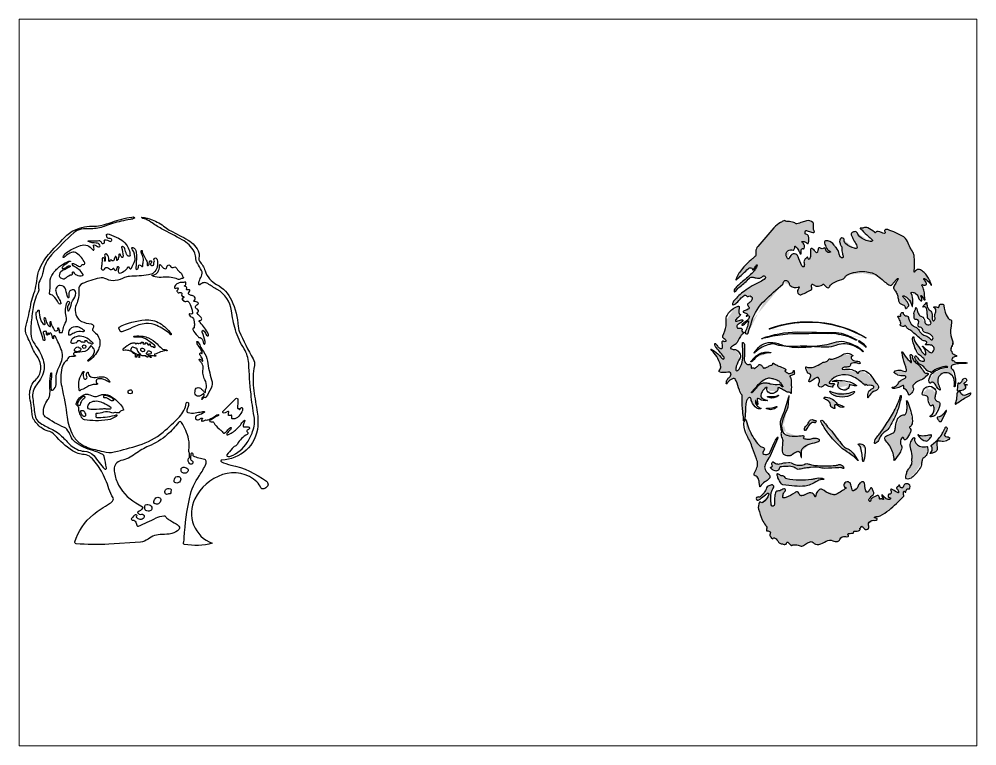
# Paper-space layout 'dwgmodels.com' of a CAD drawing. Header units: millimetres. Extents: x 26 to 231, y 20 to 176.
# The model-space entities are those that its viewports show. They can reach past a viewport. Long polylines and large blocks are cut down to what shows.
import ezdxf

# ---------------------------------------------------------------- set-up
doc = ezdxf.new("R2010")
doc.units = ezdxf.units.MM
doc.layers.add('dwgmodels.com_hatch', color=250, linetype='Continuous')
doc.layers.add('dwgmodels.com_outlines', color=7, linetype='Continuous', true_color=0x0f0f0f)

msp = doc.modelspace()

# ---------------------------------------------------------------- hatches: boundary and pattern name
at = {"layer": 'dwgmodels.com_hatch', "true_color": 0x000000}
h = msp.add_hatch(color=18, dxfattribs=at)
h.dxf.hatch_style = 1
edge = h.paths.add_edge_path()
edge.add_line((2990.4, 854.2), (3001.2, 846.8))
edge.add_arc((2946.2, 765.8), 97.9, 46.2737, 55.8492, ccw=False)
edge.add_arc((3014.2, 836.8), 0.368, 226.2737, 372.3702)
edge.add_arc((3009, 835.7), 5.64, 12.3702, 34.3644)
edge.add_arc((2984.7, 819), 35.2, 34.3644, 50.9383)
edge.add_arc((2947.4, 773.1), 94.3, 50.9383, 61.9259)
edge.add_arc((2991.1, 855.1), 1.34, 61.9259, 175.0397)
edge.add_arc((2990.9, 855.1), 1.12, 175.0397, 238.9602)
edge = h.paths.add_edge_path(flags=17)
edge.add_line((2642.3, 789.3), (2651.5, 800.4))
edge.add_arc((2694.6, 764.5), 56, 118.9686, 140.2262, ccw=False)
edge.add_arc((2693.9, 765.9), 54.5, 77.3276, 118.9686, ccw=False)
edge.add_arc((2705.7, 818.4), 0.604, -88.6697, 77.3276, ccw=False)
edge.add_arc((2708.6, 691.9), 126, 91.3303, 105.5993)
edge.add_arc((2683.9, 780.3), 34.2, 105.5993, 116.0997)
edge.add_arc((2683.9, 780.5), 34, 116.0997, 134.9309)
edge.add_arc((2825.7, 638.2), 234.9, 134.9309, 138.3894)
edge.add_arc((2631.1, 811.1), 25.4, 298.9708, 318.3894, ccw=False)
edge.add_arc((2642.7, 790.1), 1.45, 258.8866, 298.9708, ccw=False)
edge.add_arc((2642.5, 789), 0.322, 119.0644, 258.8866, ccw=False)
edge = h.paths.add_edge_path()
edge.add_line((2652.3, 817.8), (2667.1, 835.4))
edge.add_arc((2699.8, 807.9), 42.7, 103.5098, 139.9924, ccw=False)
edge.add_arc((2706.2, 781), 70.4, 77.8949, 103.5098, ccw=False)
edge.add_arc((2698.8, 746.5), 105.7, 67.8636, 77.8949, ccw=False)
edge.add_arc((2763, 904.3), 64.7, 247.8636, 258.4485)
edge.add_arc((2766.8, 922.9), 83.7, 258.4485, 268.5237)
edge.add_arc((2774.5, 1218.5), 379.4, 268.5237, 274.0565)
edge.add_arc((2815, 646.7), 193.9, 90.5111, 94.0565, ccw=False)
edge.add_arc((2813.9, 765.7), 74.8, 83.5844, 90.5111, ccw=False)
edge.add_arc((2838.9, 988.1), 148.9, 263.5844, 276.7552)
edge.add_arc((2811.2, 1222.1), 384.5, 276.7552, 286.2497)
edge.add_arc((2934, 800.7), 54.3, 72.8846, 106.2497, ccw=False)
edge.add_arc((2878.3, 619.8), 243.7, 64.3032, 72.8846, ccw=False)
edge.add_arc((2957.5, 784.3), 61, 39.2653, 64.3032, ccw=False)
edge.add_arc((3004, 822.4), 0.905, -73.6639, 39.2653, ccw=False)
edge.add_arc((3003.9, 823), 1.54, 217.1694, 286.3361, ccw=False)
edge.add_arc((2984, 807.9), 23.4, 37.1694, 52.8825)
edge.add_line((2998.1, 826.6), (2992.6, 830.5))
edge.add_arc((2940.3, 757.5), 89.9, 54.371, 71.936)
edge.add_arc((2943.5, 767.3), 79.5, 71.936, 92.7878)
edge.add_arc((2943.1, 775.6), 71.2, 92.7878, 112.048)
edge.add_arc((2888.2, 911.1), 74.9, 268.7347, 292.048, ccw=False)
edge.add_arc((2708.8, -7212.4), 8050.5, 88.73473, 88.98197)
edge.add_arc((2852.3, 863.2), 26.4, 249.8488, 268.982, ccw=False)
edge.add_arc((2842.7, 837.1), 1.49, 69.8488, 124.1319)
edge.add_arc((2834.7, 848.8), 12.7, 272.7768, 304.1319, ccw=False)
edge.add_arc((1194.9, 34658.8), 33862.5, 272.72465, 272.77681, ccw=False)
edge.add_arc((2795.2, 1030.8), 196.4, 261.323, 272.7247, ccw=False)
edge.add_arc((3017.8, 2489.3), 1671.7, 260.184, 261.323, ccw=False)
edge.add_arc((2746.1, 919.1), 78.2, 249.751, 260.184, ccw=False)
edge.add_arc((2712.6, 828.2), 18.7, 69.751, 100.1319)
edge.add_arc((2728.8, 737.8), 110.5, 100.1319, 113.3526)
edge.add_arc((2721, 755.8), 90.9, 113.3526, 131.1143)
edge.add_arc((3060.9, 366.3), 607.8, 131.1143, 132.1272)
edge.add_arc((2652.6, 817.8), 0.911, 247.2843, 312.1272, ccw=False)
edge.add_arc((2653.3, 817.3), 1.13, 151.7564, 194.1505, ccw=False)
edge = h.paths.add_edge_path()
edge.add_arc((2799.1, 524.2), 361.4, 91.2409, 109.7428, ccw=False)
edge.add_line((2791.2, 885.6), (2917.6, 883.7))
edge.add_arc((2913.9, 795.2), 88.6, 66.5703, 87.5954, ccw=False)
edge.add_arc((2779.1, 484.2), 427.5, 61.3588, 66.5703, ccw=False)
edge.add_arc((2983.7, 859), 0.548, -94.9998, 61.3588, ccw=False)
edge.add_arc((2984.6, 868.7), 10.4, 239.7184, 265.0002, ccw=False)
edge.add_arc((2916, 751.2), 125.8, 59.7184, 74.0318)
edge.add_arc((2888.5, 655.3), 225.5, 74.0318, 90.8412)
edge.add_arc((2957.3, -4028.8), 4910.1, 90.8412, 91.7048)
edge.add_arc((2796.8, 432.3), 447.1, 88.1494, 105.1427)
edge.add_arc((2698.5, 773.7), 92, 101.5873, 103.2245)
edge.add_arc((2677.3, 863.9), 0.617, 121.2872, 283.2245, ccw=False)
edge = h.paths.add_edge_path()
edge.add_line((3309.5, 696), (3310.7, 708.7))
edge.add_arc((3376.7, 704.5), 66.1, 166.5487, 176.3214, ccw=False)
edge.add_arc((3313.5, 719.6), 1.08, 35.4685, 166.5487, ccw=False)
edge.add_arc((3316.6, 721.8), 2.73, 215.4685, 286.0887)
edge.add_arc((3315.1, 726.9), 8.07, 286.0887, 326.6509)
edge.add_arc((3183.4, 813.6), 165.8, 326.6509, 330.5635)
edge.add_arc((3333.6, 728.9), 6.67, 65.5279, 150.5635, ccw=False)
edge.add_arc((3334, 729.9), 5.54, -25.72, 65.5279, ccw=False)
edge.add_arc((3326.9, 733.3), 13.4, 291.7863, 334.28, ccw=False)
edge.add_arc((3332.9, 718.4), 2.65, 111.7863, 162.4952)
edge.add_arc((3331.4, 718.8), 1.15, 162.4952, 224.3644)
edge.add_arc((3335.2, 722.5), 6.4, 224.3644, 255.0663)
edge.add_arc((3342.8, 751.1), 35.9, 255.0663, 264.9337)
edge.add_arc((3339.3, 712), 3.24, 28.8743, 84.9337, ccw=False)
edge.add_arc((3341.8, 713.4), 0.407, -120.11, 28.8743, ccw=False)
edge.add_arc((3337.9, 706.6), 7.44, 59.89, 91.3236)
edge.add_arc((3338, 702.4), 11.7, 91.3236, 111.5636)
edge.add_arc((3334, 712.4), 0.943, 111.5636, 248.4364)
edge.add_arc((3332.3, 708), 3.79, -8.3157, 68.4364, ccw=False)
edge.add_arc((3324.2, 709.1), 12, 319.7587, 351.6843, ccw=False)
edge.add_arc((3323.1, 710), 13.4, 292.0186, 319.7587, ccw=False)
edge.add_arc((3311.4, 738.9), 44.5, 269.1347, 292.0186, ccw=False)
edge.add_arc((3310.8, 695.7), 1.34, 165.7055, 269.1347, ccw=False)
edge = h.paths.add_edge_path()
edge.add_line((3307.8, 685.2), (3306, 667.4))
edge.add_arc((3266, 671.3), 40.1, 336.0159, 354.4216, ccw=False)
edge.add_arc((3309.3, 652.1), 7.22, 156.0159, 178.1312)
edge.add_arc((3302.7, 652.3), 0.601, 178.1312, 299.6048)
edge.add_arc((3259, 729.1), 88.9, 299.6048, 306.332)
edge.add_arc((3447.1, 473.4), 228.5, 116.5122, 126.332, ccw=False)
edge.add_arc((3337.3, 693.5), 17.5, 296.5122, 333.3672)
edge.add_arc((3351.4, 686.4), 1.69, 333.3672, 490.4848)
edge.add_line((3350.3, 687.7), (3335.7, 680.7))
edge.add_arc((3331.8, 688.8), 9.05, 238.3193, 295.6354, ccw=False)
edge.add_arc((3335, 694.1), 15.3, 199.208, 238.3193, ccw=False)
edge.add_arc((3315.8, 687.5), 5.04, 19.208, 88.7702)
edge.add_arc((3315.6, 684.7), 7.79, 87.1282, 176.2336)
edge = h.paths.add_edge_path()
edge.add_line((3258.1, 597.4), (3274.3, 630.2))
edge.add_arc((3273.7, 630.5), 0.668, 333.622, 481.4905)
edge.add_arc((3277.6, 624.2), 8.13, 121.4905, 140.842)
edge.add_arc((2994.3, 854.9), 357.2, 318.2621, 320.842, ccw=False)
edge.add_arc((3245.9, 630.4), 20, 269.9901, 318.2621, ccw=False)
edge.add_arc((3245.9, 608.3), 2.13, 89.9901, 207.6002)
edge.add_arc((3353.8, 664.7), 123.8, 207.6002, 212.3998)
edge.add_arc((3254.5, 601.6), 6.22, 212.3998, 274.6911)
edge.add_arc((3254.7, 599.3), 3.92, 274.6911, 330.1968)
edge = h.paths.add_edge_path()
edge.add_arc((3257.1, 670.8), 42.5, 179.0036, 212.3747, ccw=False)
edge.add_arc((3207, 671.7), 7.58, 358.6565, 441.3435)
edge.add_arc((3235.8, 860.6), 183.5, 258.5018, 261.3435, ccw=False)
edge.add_arc((3200, 684.8), 4.05, 181.4982, 258.5018, ccw=False)
edge.add_arc((3220.5, 685.3), 24.5, 137.2908, 181.4982, ccw=False)
edge.add_arc((3219.9, 685.8), 23.8, 89.0591, 137.2908, ccw=False)
edge.add_arc((3220, 688.9), 20.8, 24.3786, 89.0591, ccw=False)
edge.add_arc((3224, 690.7), 16.4, -15.6097, 24.3786, ccw=False)
edge.add_arc((3491.9, 615.8), 261.8, 164.3903, 167.2119)
edge.add_arc((3245.2, 671.8), 8.83, 167.2119, 219.0896)
edge.add_arc((3255.8, 680.4), 22.5, 219.0896, 252.466)
edge.add_arc((3247.4, 653.9), 5.34, 13.8314, 72.466, ccw=False)
edge.add_arc((3240.7, 652.2), 12.2, -14.4153, 13.8314, ccw=False)
edge.add_arc((3155.7, 674.1), 100.1, 325.7594, 345.5847, ccw=False)
edge.add_arc((3226.7, 625.7), 14.1, 271.2643, 325.7594, ccw=False)
edge.add_arc((3228.6, 540.8), 70.9, 91.2643, 95.3498)
edge.add_arc((3221.9, 612.3), 1.01, 151.6732, 275.3498, ccw=False)
edge.add_arc((3232.8, 606.4), 13.5, 122.7544, 151.6732, ccw=False)
edge.add_arc((3215.4, 633.6), 18.8, 302.7544, 346.3903)
edge.add_arc((3208.5, 635.3), 25.9, 346.3903, 369.649)
edge.add_arc((3199.4, 633.7), 35.1, 9.649, 22.7866)
edge.add_arc((3229.4, 646.3), 2.58, 22.7866, 143.4935)
edge.add_arc((3224.2, 650.2), 3.87, 274.2794, 323.4935, ccw=False)
edge.add_arc((3224.3, 649.7), 3.46, 208.7024, 274.2794, ccw=False)
edge = h.paths.add_edge_path()
edge.add_line((3213.9, 746.5), (3205.6, 738.7))
edge.add_arc((3172.8, 776.2), 49.8, 288.7871, 311.2336, ccw=False)
edge.add_arc((3203.6, 685.6), 45.8, 108.7871, 130.5691)
edge.add_arc((3295, 578.9), 186.4, 130.5691, 133.3382)
edge.add_arc((3171.6, 709.7), 6.55, 133.3382, 222.4408)
edge.add_arc((3163, 701.8), 5.07, -21.0498, 42.4408, ccw=False)
edge.add_arc((3114.8, 720.4), 56.7, 321.7838, 338.9502, ccw=False)
edge.add_arc((3150.2, 692.5), 11.7, 292.4465, 321.7838, ccw=False)
edge.add_arc((3153.6, 684.1), 2.57, 187.5535, 292.4465, ccw=False)
edge.add_arc((3128.7, 680.8), 22.6, 7.5535, 63.3656)
edge.add_arc((3132.8, 688.8), 13.6, 63.3656, 72.0211)
edge.add_arc((3137.5, 703.3), 1.66, 161.7295, 252.0211, ccw=False)
edge.add_arc((3125.7, 707.2), 10.8, 341.7295, 377.5996)
edge.add_arc((3133.7, 709.7), 2.37, 17.5996, 105.9791)
edge.add_arc((3144.4, 672.2), 41.4, 105.9791, 119.321)
edge.add_arc((3096.9, 756.7), 55.5, 280.679, 299.321, ccw=False)
edge.add_arc((3105.6, 710.9), 8.87, 213.8339, 280.679, ccw=False)
edge.add_arc((3098.8, 706.3), 0.68, 72.3028, 213.8339, ccw=False)
edge.add_arc((3100.8, 712.7), 6.06, 252.3028, 287.6972)
edge.add_arc((3088.9, 750.1), 45.2, 287.6972, 295.7519)
edge.add_arc((3099.8, 727.5), 20.2, 295.7519, 332.1487)
edge.add_arc((3145.4, 703.4), 31.4, 127.8513, 152.1487, ccw=False)
edge.add_arc((3146.8, 701.7), 33.6, 112.0366, 127.8513, ccw=False)
edge.add_arc((3122.6, 761.4), 30.9, 292.0366, 309.193)
edge.add_arc((3140.3, 739.8), 2.91, 309.193, 419.5957)
edge.add_arc((3137.5, 735.1), 8.28, 59.5957, 96.375)
edge.add_arc((3132.2, 782.8), 39.7, 248.0492, 276.375, ccw=False)
edge.add_arc((3133.8, 786.8), 44, 230.7608, 248.0492, ccw=False)
edge.add_arc((3107.8, 754.9), 2.86, 139.6901, 230.7608, ccw=False)
edge.add_arc((3115.4, 748.5), 12.8, 104.841, 139.6901, ccw=False)
edge.add_arc((3120.5, 729.3), 32.7, 69.3604, 104.841, ccw=False)
edge.add_arc((3145.8, 796.5), 39.1, 249.3604, 263.4972)
edge.add_arc((3141.7, 761.1), 3.47, 263.4972, 327.2426)
edge.add_arc((3140.7, 761.7), 4.66, 327.2426, 378.261)
edge.add_arc((3732.4, 956.9), 618.4, 194.7286, 198.261, ccw=False)
edge.add_arc((3392.3, 867.5), 266.7, 192.2678, 194.7286, ccw=False)
edge.add_arc((3883.8, 974.4), 769.7, 191.5497, 192.2678, ccw=False)
edge.add_arc((3130.7, 820.5), 1.03, 50.3177, 191.5497, ccw=False)
edge.add_arc((3129.1, 818.6), 3.57, 23.8076, 50.3177, ccw=False)
edge.add_arc((3186.3, 843.8), 59, 203.8076, 218.895)
edge.add_arc((3269, 910.5), 165.2, 218.895, 228.4682)
edge.add_arc((3160, 787.5), 0.857, 228.4682, 315.6134)
edge.add_arc((3158.7, 788.7), 2.63, 315.6134, 375.5337)
edge.add_arc((3550.8, 897.7), 404.3, 193.2996, 195.5337, ccw=False)
edge.add_arc((3173.7, 808.5), 16.8, 173.3851, 193.2996, ccw=False)
edge.add_arc((3159.1, 810.2), 2.15, 75.797, 173.3851, ccw=False)
edge.add_arc((3158.2, 806.5), 5.97, 16.4478, 75.797, ccw=False)
edge.add_arc((3156.1, 805.9), 8.15, -16.4478, 16.4478, ccw=False)
edge.add_arc((3167.8, 802.4), 4.01, 163.5522, 200.2216)
edge.add_arc((3194.3, 812.2), 32.3, 200.2216, 212.4492)
edge.add_arc((3197.3, 814.1), 35.9, 212.4492, 234.7793)
edge.add_arc((3141.6, 735.2), 60.7, 36.2867, 54.7793, ccw=False)
edge.add_arc((2386.2, 180.6), 997.9, 35.1995, 36.2867, ccw=False)
edge.add_arc((3207.8, 760.2), 7.56, 215.1995, 240.6085)
edge.add_arc((3212.6, 768.6), 17.3, 240.6085, 255.3276)
edge.add_arc((3209.6, 757.1), 5.32, 255.3276, 288.6402)
edge.add_arc((3212.4, 748.8), 3.43, 74.2538, 108.6402, ccw=False)
edge.add_arc((3212.6, 749.6), 2.6, -2.765, 74.2538, ccw=False)
edge.add_arc((3210.8, 749.7), 4.36, 314.2008, 357.235, ccw=False)
edge = h.paths.add_edge_path()
edge.add_line((3143.5, 423.7), (3145.5, 429.5))
edge.add_arc((3182.6, 419.8), 38.4, 144.8208, 165.3206, ccw=False)
edge.add_arc((3302.6, 335.2), 185.2, 141.2806, 144.8208, ccw=False)
edge.add_arc((3141.6, 464.3), 21.1, 321.2806, 365.1967)
edge.add_arc((3221.5, 471.5), 59.1, 173.4063, 185.1967, ccw=False)
edge.add_arc((3107.8, 484.7), 55.4, 353.4063, 381.8247)
edge.add_arc((3182, 514.4), 24.6, 191.4281, 201.8247, ccw=False)
edge.add_arc((3206.1, 519.3), 49.2, 177.2496, 191.4281, ccw=False)
edge.add_arc((3176, 520.7), 19, 150.5819, 177.2496, ccw=False)
edge.add_arc((3013.7, 612.3), 167.4, 330.5819, 335.0171)
edge.add_arc((3168.9, 539.9), 3.96, 71.3639, 155.0171, ccw=False)
edge.add_arc((3169.6, 542), 1.76, 12.3557, 71.3639, ccw=False)
edge.add_arc((3166, 541.2), 5.52, -16.2242, 12.3557, ccw=False)
edge.add_arc((3181.1, 536.8), 10.2, 163.7758, 193.9831)
edge.add_arc((3197.2, 540.8), 26.8, 193.9831, 267.0167)
edge.add_arc((3198.8, 570.9), 57, 267.0167, 281.8862)
edge.add_arc((3210.9, 513.4), 1.77, 9.3408, 101.8862, ccw=False)
edge.add_arc((3140.2, 501.8), 73.4, -1.3968, 9.3408, ccw=False)
edge.add_arc((3190, 500.6), 23.5, 320.8438, 358.6032, ccw=False)
edge.add_arc((3176.8, 511.3), 40.6, 306.4311, 320.8438, ccw=False)
edge.add_arc((3209.6, 467), 14.6, 126.4311, 158.7932)
edge.add_arc((3228.2, 459.8), 34.5, 158.7932, 177.3194)
edge.add_arc((3157.2, 463.1), 36.5, 325.8857, 357.3194, ccw=False)
edge.add_arc((3080.4, 515.2), 129.3, 309.4063, 325.8857, ccw=False)
edge.add_arc((3147.2, 433.9), 24.1, 274.2571, 309.4063, ccw=False)
edge.add_arc((3148.5, 415.6), 5.81, 193.359, 274.2571, ccw=False)
edge.add_arc((3161.1, 417.8), 18.6, 161.4019, 190.986, ccw=False)
edge = h.paths.add_edge_path()
edge.add_line((3225.2, 519.1), (3233.3, 525.5))
edge.add_arc((3166.2, 610.6), 108.4, 308.2406, 330.0912)
edge.add_arc((2964.8, 726.5), 340.8, 330.0912, 333.2826)
edge.add_arc((3256.1, 579.8), 14.6, 333.2826, 346.8718)
edge.add_arc((3272.9, 575.9), 2.63, 13.1282, 166.8718, ccw=False)
edge.add_arc((3262, 573.4), 13.9, -17.9369, 13.1282, ccw=False)
edge.add_arc((3237, 581.4), 40.1, 321.3704, 342.0631, ccw=False)
edge.add_arc((3272.5, 553.1), 5.35, 141.3704, 218.379)
edge.add_arc((3274.5, 554.6), 7.9, 218.379, 272.7233)
edge.add_arc((3275.6, 531.7), 15, 59.1381, 92.7233, ccw=False)
edge.add_arc((3282.1, 542.6), 2.33, -33.6866, 59.1381, ccw=False)
edge.add_arc((3266.1, 553.3), 21.6, 279.4925, 326.3134, ccw=False)
edge.add_arc((3262, 578), 46.6, 255.8216, 279.4925, ccw=False)
edge.add_arc((3249.1, 527), 6.04, 75.8216, 164.1784)
edge.add_arc((3263.9, 522.7), 21.5, 164.1784, 190.9103)
edge.add_arc((3102.8, 491.7), 142.6, 6.9654, 10.9103, ccw=False)
edge.add_arc((3235.1, 507.8), 9.35, -37.4839, 6.9654, ccw=False)
edge.add_arc((3227.4, 513.7), 19, 290.0021, 322.5161, ccw=False)
edge.add_arc((3197.4, 596.2), 106.8, 283.9801, 290.0021, ccw=False)
edge.add_arc((3222.8, 494.1), 1.54, 235.9163, 283.9801, ccw=False)
edge.add_arc((3222.2, 493.2), 0.447, 135.084, 235.9163, ccw=False)
edge.add_arc((3188.1, 527.2), 47.8, 315.084, 318.5515)
edge.add_arc((3211.1, 506.9), 17, 318.5515, 372.2095)
edge.add_arc((3203.6, 505.3), 24.7, 12.2095, 30.3481)
edge.add_arc((3225.8, 518.3), 1.01, 123.8081, 210.3481, ccw=False)
edge = h.paths.add_edge_path()
edge.add_line((3181.4, 552.8), (3186.3, 546.2))
edge.add_arc((3214.9, 567.7), 35.8, 216.9007, 255.9954)
edge.add_arc((3208.5, 541.8), 9.14, 255.9954, 317.9665)
edge.add_arc((2701.9, 998.5), 691.2, 317.9665, 319.1446)
edge.add_arc((3220.7, 549.8), 5.28, 319.1446, 380.1811)
edge.add_arc((3223.9, 551), 1.82, 20.1811, 101.4418)
edge.add_arc((3869.3, -2637.6), 3255.1, 101.4418, 101.6271)
edge.add_arc((3196.8, 630.7), 81.7, 266.8063, 281.6271, ccw=False)
edge.add_arc((3193.2, 566.2), 17.1, 234.3099, 266.8063, ccw=False)
edge.add_arc((3189.2, 560.7), 10.3, 225.6901, 234.3099, ccw=False)
edge.add_arc((3181.8, 553), 0.45, 45.6901, 208.1114)
edge.add_arc((3181.4, 552.8), 0.0158, 163.3341, 270.4674)
edge = h.paths.add_edge_path()
edge.add_line((3266.1, 969.4), (3266.8, 962.1))
edge.add_arc((3336.7, 971.7), 70.5, 187.8185, 201.5419)
edge.add_arc((3328.4, 968.4), 61.6, 201.5419, 223.6785)
edge.add_arc((3285, 926.9), 1.58, 223.6785, 279.8204)
edge.add_arc((3286, 921.2), 4.21, 20.1796, 99.8204, ccw=False)
edge.add_arc((3280.1, 919.1), 10.5, -4.3466, 20.1796, ccw=False)
edge.add_arc((3115.5, 931.6), 175.5, 349.2417, 355.6534, ccw=False)
edge.add_arc((3353.8, 886.3), 67.1, 169.2417, 197.5432)
edge.add_arc((3751.8, 1012.1), 484.4, 197.5432, 199.1843)
edge.add_arc((3257.8, 840.2), 38.7, 13.496, 19.1843, ccw=False)
edge.add_arc((3291.1, 848.2), 4.37, -5.4772, 13.496, ccw=False)
edge.add_arc((3295.3, 847.8), 0.156, 231.3427, 354.5228, ccw=False)
edge.add_arc((3296.6, 849.5), 2.3, 188.6573, 231.3427, ccw=False)
edge.add_arc((3293.4, 849), 0.974, 8.6573, 37.3328)
edge.add_arc((3294, 849.4), 0.245, 37.3328, 155.4942)
edge.add_arc((3296.2, 848.4), 2.66, 155.4942, 211.9302)
edge.add_arc((3291.7, 845.6), 2.63, -16.356, 31.9302, ccw=False)
edge.add_arc((3285.8, 847.4), 8.74, 321.7876, 343.644, ccw=False)
edge.add_arc((3293.9, 841), 1.54, 141.7876, 187.9192)
edge.add_arc((3303.4, 842.3), 11.1, 187.9192, 197.5434)
edge.add_arc((3292.1, 838.7), 0.763, -59.3202, 17.5434, ccw=False)
edge.add_arc((3292.3, 838.3), 0.266, 195.9779, 300.6798, ccw=False)
edge.add_arc((3288.5, 837.2), 3.74, 15.9779, 44.0221)
edge.add_arc((3291, 839.6), 0.231, 44.0221, 165.735)
edge.add_arc((3350.2, 824.6), 61.3, 165.735, 167.1749)
edge.add_arc((3278.8, 840.9), 11.9, 332.8251, 347.1749, ccw=False)
edge.add_arc((3290.3, 834.9), 1, 152.8251, 214.5767)
edge.add_arc((3287, 832.7), 2.99, -24.9241, 34.5767, ccw=False)
edge.add_arc((3289.5, 831.5), 0.247, 187.4174, 335.0759, ccw=False)
edge.add_arc((3286.5, 831.1), 2.72, 7.4174, 52.5826)
edge.add_arc((3288, 833.1), 0.22, 52.5826, 174.1529)
edge.add_arc((3301.5, 831.7), 13.8, 174.1529, 179.548)
edge.add_arc((3323.2, 831.6), 35.4, 179.548, 187.5499)
edge.add_arc((3293.6, 827.6), 5.57, 187.5499, 230.1311)
edge.add_arc((3287.8, 820.7), 3.5, 0.7867, 50.1311, ccw=False)
edge.add_arc((3298.1, 820.8), 6.81, 180.7867, 242.0823)
edge.add_arc((2809.8, -100.7), 1036.1, 61.3667, 62.0823, ccw=False)
edge.add_arc((3305.7, 807.7), 1.17, -77.8756, 61.3667, ccw=False)
edge.add_arc((3315.4, 762.7), 44.8, 102.1244, 116.952)
edge.add_arc((3296.6, 799.6), 3.46, 116.952, 176.0747)
edge.add_arc((3291.7, 799.9), 1.53, 303.9253, 356.0747, ccw=False)
edge.add_arc((3294.4, 795.8), 3.45, 123.9253, 196.0747)
edge.add_arc((3293.5, 795.5), 2.44, 196.0747, 277.3894)
edge.add_arc((3294.4, 788.5), 4.62, 45.0501, 97.3894, ccw=False)
edge.add_arc((3318.6, 812.7), 29.6, 225.0501, 232.5348)
edge.add_arc((3306.9, 797.5), 10.5, 232.5348, 270.7084)
edge.add_arc((3315.7, 88.1), 699, 88.6136, 90.7084, ccw=False)
edge.add_arc((3331.9, 755.9), 31, 74.064, 88.6136, ccw=False)
edge.add_arc((3340.2, 785.2), 0.528, -61.6999, 74.064, ccw=False)
edge.add_arc((3336.2, 792.7), 9, 271.1035, 298.3001, ccw=False)
edge.add_arc((3346, 284.5), 499.3, 91.1035, 93.8015)
edge.add_arc((3318.1, 704), 78.8, 93.8015, 106.6592)
edge.add_arc((3298.2, 770.7), 9.22, 106.6592, 186.9185)
edge.add_arc((3293.5, 770.1), 4.54, 186.9185, 235.8811)
edge.add_arc((3279.5, 749.4), 20.5, 14.371, 55.8811, ccw=False)
edge.add_arc((3184.4, 725), 118.7, -7.371, 14.371, ccw=False)
edge.add_arc((3300.1, 710.1), 2, 286.4404, 352.629, ccw=False)
edge.add_arc((3300.4, 709), 0.923, 173.5596, 286.4404, ccw=False)
edge.add_arc((3215.5, 718.6), 84.5, 353.5596, 367.045)
edge.add_arc((3271.4, 725.5), 28.1, 7.045, 69.5963)
edge.add_arc((3272.2, 727.6), 25.9, 69.5963, 116.6268)
edge.add_arc((3272.6, 726.8), 26.8, 116.6268, 200.6994)
edge.add_arc((5671.5, 1633.2), 2591.2, 200.6994, 201.1086)
edge.add_arc((3252.4, 699.4), 1.8, -119.657, 21.1086, ccw=False)
edge.add_arc((3262.1, 716.4), 21.4, 199.657, 240.343, ccw=False)
edge.add_arc((3218.6, 700.8), 24.8, 19.657, 59.589)
edge.add_arc((3228.1, 717), 6.1, 59.589, 144.6649)
edge.add_arc((3221.6, 721.6), 1.88, 217.8731, 324.6649, ccw=False)
edge.add_arc((3229.3, 727.6), 11.7, 177.4978, 217.8731, ccw=False)
edge.add_arc((3251.2, 726.7), 33.6, 138.5259, 177.4978, ccw=False)
edge.add_arc((3263.9, 715.4), 50.5, 119.9985, 138.5259, ccw=False)
edge.add_arc((3286.5, 676.3), 95.7, 98.446, 119.9985, ccw=False)
edge.add_arc((3276.8, 741.7), 29.6, 88.1308, 98.446, ccw=False)
edge.add_arc((3277.8, 771.8), 0.486, 268.1308, 392.1699)
edge.add_arc((3275, 770.1), 3.71, 32.1699, 72.4878)
edge.add_arc((3275.8, 700.2), 73.4, 89.7368, 132.8707)
edge.add_arc((3225, 754.8), 1.16, 226.3829, 312.8707, ccw=False)
edge.add_arc((3215.8, 745.1), 12.3, 46.3829, 82.9681)
edge.add_arc((3218.4, 766.6), 9.34, 217.0319, 262.9681, ccw=False)
edge.add_arc((3139, 706.6), 90.2, 37.0319, 50.1333)
edge.add_arc((3183.6, 760.1), 20.5, 50.1333, 68.6023)
edge.add_arc((3198.8, 798.8), 21.1, 220.7715, 248.6023, ccw=False)
edge.add_arc((3241.2, 835.4), 77, 207.7256, 220.7715, ccw=False)
edge.add_arc((3182.1, 804.3), 10.2, 174.1977, 207.7256, ccw=False)
edge.add_arc((3175.2, 805), 3.32, 110.4462, 174.1977, ccw=False)
edge.add_arc((3174.5, 806.8), 1.4, 42.3051, 110.4462, ccw=False)
edge.add_arc((3049, 692.5), 171.2, 37.8708, 42.3051, ccw=False)
edge.add_arc((3198.6, 808.9), 18.4, 217.8708, 274.8324)
edge.add_arc((3199.8, 794.3), 3.81, 274.8324, 339.7047)
edge.add_arc((3200.2, 794.2), 3.39, 339.7047, 386.0639)
edge.add_arc((3187.3, 787.9), 17.8, 26.0639, 52.4602)
edge.add_arc((6512.6, 5115.3), 5439.7, 232.2989, 232.4602, ccw=False)
edge.add_arc((3201, 830.7), 24.5, 209.3951, 232.2989, ccw=False)
edge.add_arc((3296.4, 884.4), 134, 190.0927, 209.3951, ccw=False)
edge.add_arc((3176.9, 863.2), 12.6, 157.8144, 190.0927, ccw=False)
edge.add_arc((3168.1, 866.7), 3.16, 117.1288, 157.8144, ccw=False)
edge.add_arc((3167.2, 868.6), 1.09, 11.2436, 117.1288, ccw=False)
edge.add_arc((3121.1, 859.4), 48.1, 6.2464, 11.2436, ccw=False)
edge.add_arc((3196.1, 867.6), 27.3, 186.2464, 216.2096)
edge.add_arc((2863.1, 623.8), 385.4, 31.4672, 36.2096, ccw=False)
edge.add_arc((3227.5, 846.9), 41.9, 211.4672, 236.5454)
edge.add_arc((3205.5, 813.5), 1.9, 236.5454, 352.113)
edge.add_arc((3183.5, 816.5), 24.1, 352.113, 376.2491)
edge.add_arc((3187.3, 817.7), 20.1, 16.2491, 33.8335)
edge.add_arc((3114.4, 768.8), 107.8, 33.8335, 39.4153)
edge.add_arc((3201.6, 840.5), 5.01, 200.3959, 219.4153, ccw=False)
edge.add_arc((3197.2, 838.8), 0.294, 66.5708, 200.3959, ccw=False)
edge.add_arc((3193.6, 830.6), 9.25, 43.5749, 66.5708, ccw=False)
edge.add_arc((3286.7, 919.2), 119.3, 223.5749, 231.4624)
edge.add_arc((3286, 918.3), 118.1, 231.4624, 237.4345)
edge.add_arc((3224.9, 822.6), 4.58, 237.4345, 303.838)
edge.add_arc((3219.2, 831.2), 14.9, 303.838, 365.3053)
edge.add_arc((3223.2, 831.5), 10.8, 5.3053, 77.2923)
edge.add_arc((3209.8, 772.3), 71.6, 77.2923, 87.6424)
edge.add_arc((3210, 776.1), 67.8, 87.6424, 92.3576)
edge.add_arc((3207.2, 844.7), 0.926, 156.9665, 272.3576, ccw=False)
edge.add_arc((3210.8, 843.2), 4.88, 128.4916, 156.9665, ccw=False)
edge.add_arc((3202.3, 853.9), 8.82, 308.4916, 339.0339)
edge.add_arc((3208.6, 851.5), 2.06, 339.0339, 414.5168)
edge.add_arc((3199.7, 839), 17.4, 54.5168, 78.6388)
edge.add_arc((3207.3, 876.9), 21.3, 230.8973, 258.6388, ccw=False)
edge.add_arc((3556.2, 1306.2), 574.5, 227.1759, 230.8973, ccw=False)
edge.add_arc((3132.2, 848.8), 49.2, 47.1759, 65.9095)
edge.add_arc((3158.4, 907.3), 14.9, 203.6009, 245.9095, ccw=False)
edge.add_arc((3134.7, 897), 10.9, 23.6009, 56.7164)
edge.add_arc((3140.1, 905.1), 1.2, 56.7164, 159.4393)
edge.add_arc((3135.4, 906.9), 3.83, 281.7229, 339.4393, ccw=False)
edge.add_arc((3133.9, 914), 11.1, 215.2009, 281.7229, ccw=False)
edge.add_arc((3126, 908.4), 1.44, 143.7137, 215.2009, ccw=False)
edge.add_arc((3133, 903.3), 10.2, 133.6518, 143.7137, ccw=False)
edge.add_arc((3123.9, 912.8), 3.03, 313.6518, 370.7217)
edge.add_arc((3097.1, 907.7), 30.3, 10.7217, 26.4085)
edge.add_arc((2886.2, 803), 265.7, 26.4085, 29.101)
edge.add_arc((3114.8, 930.2), 4.17, 29.101, 55.3755)
edge.add_arc((3117.8, 934.6), 1.17, 104.6245, 235.3755, ccw=False)
edge.add_arc((3119.9, 926.5), 9.55, 81.8347, 104.6245, ccw=False)
edge.add_arc((3122.3, 943.4), 7.46, 261.8347, 293.6138)
edge.add_arc((3124.6, 938.2), 1.78, 293.6138, 382.0245)
edge.add_arc((3133.4, 941.7), 7.67, 159.5674, 202.0245, ccw=False)
edge.add_arc((3132.8, 941.9), 7.08, 119.5575, 159.5674, ccw=False)
edge.add_arc((3130.6, 945.8), 2.65, 80.9801, 119.5575, ccw=False)
edge.add_arc((3129, 935.7), 12.9, 68.6924, 80.9801, ccw=False)
edge.add_arc((3133.4, 947), 0.681, -28.6924, 68.6924, ccw=False)
edge.add_arc((3136.4, 945.4), 2.75, 151.3076, 208.6924)
edge.add_arc((3145.3, 950.2), 12.9, 208.6924, 270.1733)
edge.add_arc((3145.4, 932.3), 5.08, 33.899, 90.1733, ccw=False)
edge.add_arc((3138, 927.3), 14, 9.8649, 33.899, ccw=False)
edge.add_arc((3191.5, 936.6), 40.3, 189.8649, 229.8061)
edge.add_arc((3184, 927.7), 28.7, 229.8061, 250.8529)
edge.add_arc((3169.4, 885.7), 15.9, 29.1471, 70.8529, ccw=False)
edge.add_arc((3230.7, 919.9), 54.3, 209.1471, 228.27)
edge.add_arc((3215.1, 902.4), 30.9, 228.27, 255.4262)
edge.add_arc((3201.1, 848.8), 24.5, 41.6542, 75.4262, ccw=False)
edge.add_arc((3237.1, 880.8), 23.7, 221.6542, 240.3959)
edge.add_arc((3226.9, 862.7), 2.9, 240.3959, 324.8301)
edge.add_arc((3222.5, 865.8), 8.27, 324.8301, 395.1699)
edge.add_arc((3207.8, 855.5), 26.2, 35.1699, 75.8982)
edge.add_arc((3229.9, 943.5), 64.5, 244.9142, 255.8982, ccw=False)
edge.add_arc((3206.4, 893.2), 9.04, 186.9482, 244.9142, ccw=False)
edge.add_arc((3188.1, 891), 9.41, 6.9482, 86.8581)
edge.add_arc((3189, 906.9), 6.52, 180.4242, 266.8581, ccw=False)
edge.add_arc((3198.3, 906.9), 15.9, 153.4459, 180.4242, ccw=False)
edge.add_arc((3176.8, 917.7), 8.25, 333.4459, 440.7392)
edge.add_arc((3175.7, 911.2), 14.8, 80.7392, 96.5339)
edge.add_arc((3173.7, 928.8), 2.9, 241.8859, 276.5339, ccw=False)
edge.add_arc((3174.3, 930.1), 4.3, 174.3673, 241.8859, ccw=False)
edge.add_arc((3139.3, 933.5), 30.9, 354.3673, 370.3703)
edge.add_arc((3221.1, 948.5), 52.2, 183.3917, 190.3703, ccw=False)
edge.add_arc((3181.5, 946.1), 12.6, 152.8633, 183.3917, ccw=False)
edge.add_arc((3213.4, 929.8), 48.4, 146.233, 152.8633, ccw=False)
edge.add_arc((3168.5, 959.8), 5.54, 326.233, 355.6096)
edge.add_arc((3200.8, 957.3), 26.8, 166.2718, 175.6096, ccw=False)
edge.add_arc((3175.7, 963.4), 0.987, 27.8009, 166.2718, ccw=False)
edge.add_arc((3146.9, 948.2), 33.6, 12.1991, 27.8009, ccw=False)
edge.add_arc((3223.9, 964.9), 45.2, 192.1991, 212.0929)
edge.add_arc((3191.6, 944.6), 7.14, 212.0929, 251.3539)
edge.add_arc((3182.7, 918.1), 20.9, 16.4396, 71.3539, ccw=False)
edge.add_arc((3162, 912), 42.4, 5.5256, 16.4396, ccw=False)
edge.add_arc((3210.6, 916.7), 6.35, 185.5256, 235.1148)
edge.add_arc((3216.1, 924.6), 16.1, 235.1148, 287.7182)
edge.add_arc((3219.7, 913.6), 4.45, 287.7182, 347.159)
edge.add_arc((3218.2, 913.9), 5.96, 347.159, 374.4819)
edge.add_arc((3199, 908.9), 25.8, 14.4819, 41.3949)
edge.add_arc((3207.2, 916.1), 14.9, 41.3949, 61.9908)
edge.add_arc((3214.9, 930.7), 1.63, 181.991, 241.9908, ccw=False)
edge.add_arc((3175.3, 929.4), 38, 1.991, 8.5895)
edge.add_arc((3337.2, 953.8), 125.7, 181.0279, 188.5895, ccw=False)
edge.add_arc((3176.7, 950.9), 34.8, 1.0279, 16.817)
edge.add_arc((3202.7, 958.8), 7.68, 16.817, 103.183)
edge.add_arc((3196.5, 985.3), 19.6, 275.1509, 283.183, ccw=False)
edge.add_arc((3198.2, 966.5), 0.623, 144.6243, 275.1509, ccw=False)
edge.add_arc((3252.6, 927.8), 67.4, 135.813, 144.6243, ccw=False)
edge.add_arc((-124.5, 4210.4), 4642.2, 315.813, 315.9086)
edge.add_arc((3210.2, 979.8), 0.764, -5.4697, 135.9086, ccw=False)
edge.add_arc((3245.6, 976.4), 34.8, 174.5303, 194.527)
edge.add_arc((3231.9, 972.8), 20.6, 194.527, 229.8688)
edge.add_arc((3196.5, 930.9), 34.3, 38.0439, 49.8688, ccw=False)
edge.add_arc((3207.9, 939.8), 19.8, -1.9908, 38.0439, ccw=False)
edge.add_arc((3370.7, 934.2), 143.1, 178.0092, 183.0427)
edge.add_arc((3234.2, 926.9), 6.41, 183.0427, 228.8441)
edge.add_arc((3232.5, 924.9), 3.74, 228.8441, 331.1559)
edge.add_arc((3216.8, 933.5), 21.6, 331.1559, 345.6034)
edge.add_arc((3233.9, 929.1), 3.95, 345.6034, 394.3966)
edge.add_arc((3243.6, 935.8), 7.8, 177.4367, 214.3966, ccw=False)
edge.add_arc((3261.8, 935), 26, 152.2637, 177.4367, ccw=False)
edge.add_arc((3227.2, 953.2), 13.1, 332.2637, 364.8434)
edge.add_arc((3227.2, 953.2), 13.1, 4.8434, 36.8266)
edge.add_arc((3226.7, 952.8), 13.7, 36.8266, 61.1559)
edge.add_arc((3233.7, 965.5), 0.852, 132.665, 241.1559, ccw=False)
edge.add_arc((3235.4, 963.7), 3.31, 88.9207, 132.665, ccw=False)
edge.add_arc((3234.9, 936.4), 30.6, 67.1369, 88.9207, ccw=False)
edge.add_arc((3247.5, 966.4), 1.91, 247.1369, 323.3493)
edge.add_arc((3238.4, 973.1), 13.2, 323.3493, 356.8018)
edge.add_arc((3253.7, 972.3), 2.05, 115.8051, 176.8018, ccw=False)
edge.add_arc((3258.7, 961.9), 13.6, 74.7033, 115.8051, ccw=False)
edge.add_arc((3261, 970.2), 4.98, 22.2503, 74.7033, ccw=False)
edge.add_arc((3252.6, 968.3), 13.6, 4.6761, 16.0714, ccw=False)
edge = h.paths.add_edge_path()
edge.add_arc((2695, 319.7), 29.2, 149.2812, 194.7901)
edge.add_arc((2888, 371), 228.9, 194.8481, 203.988)
edge.add_arc((2752.4, 310.6), 80.5, 203.988, 218.0076)
edge.add_arc((2795.4, 344.2), 134.9, 218.0076, 219.8573)
edge.add_arc((2686.3, 253.1), 7.07, -15.8241, 39.8573, ccw=False)
edge.add_arc((2721.7, 243.1), 29.7, 164.1759, 178.3682)
edge.add_arc((2693.7, 243.9), 1.61, 178.3682, 244.7637)
edge.add_arc((2694.7, 246.2), 4.18, 244.7637, 273.9563)
edge.add_arc((2696.1, 227.1), 15, 55.5888, 93.9563, ccw=False)
edge.add_arc((2703.4, 237.8), 2, -29.7282, 55.5888, ccw=False)
edge.add_arc((2711.8, 233), 7.72, 150.2718, 174.2184)
edge.add_arc((2675.2, 236.7), 29.1, 347.5519, 354.2184, ccw=False)
edge.add_arc((2710.6, 228.9), 7.1, 167.5519, 211.63)
edge.add_arc((2701.8, 223.6), 3.15, -7.9457, 31.63, ccw=False)
edge.add_arc((2705.4, 223.1), 0.469, 172.0543, 291.3181)
edge.add_arc((2706, 221.7), 1, 8.6819, 111.3181, ccw=False)
edge.add_arc((2711.2, 222.5), 4.27, 188.6819, 238.4499)
edge.add_arc((2719.3, 235.7), 19.8, 238.4499, 250.578)
edge.add_arc((2712.8, 217.4), 0.344, 250.578, 339.3254)
edge.add_arc((2717.6, 215.6), 4.76, 108.8762, 159.3254, ccw=False)
edge.add_arc((2717.4, 216.2), 4.07, 51.1238, 108.8762, ccw=False)
edge.add_arc((2686.5, 177.9), 53.3, 32.1672, 51.1238, ccw=False)
edge.add_arc((2741.3, 212.4), 11.4, 212.1672, 262.6588)
edge.add_arc((2736.3, 173.9), 27.3, 73.1316, 82.6588, ccw=False)
edge.add_arc((2807.7, 409.4), 218.7, 253.1316, 254.5372)
edge.add_arc((2750.5, 202.5), 4.02, 254.5372, 285.4628)
edge.add_arc((2756.2, 181.9), 17.3, 94.5372, 105.4628, ccw=False)
edge.add_arc((2754.7, 200.2), 1.05, 274.5372, 375.4137)
edge.add_arc((2756.1, 200.6), 0.347, 64.5863, 195.4137, ccw=False)
edge.add_arc((2756.5, 201.4), 0.575, 244.5863, 351.8694)
edge.add_arc((2778.8, 198.2), 22, 163.4868, 171.8694, ccw=False)
edge.add_arc((2759.9, 203.8), 2.23, 56.5132, 163.4868, ccw=False)
edge.add_arc((2754.6, 195.9), 11.8, 40.2282, 56.5132, ccw=False)
edge.add_arc((2795.6, 230.5), 41.9, 220.2282, 230.956)
edge.add_arc((2774.1, 204.1), 7.85, 230.956, 250.2626)
edge.add_arc((2770.9, 195), 1.78, 29.7374, 70.2626, ccw=False)
edge.add_arc((2773.6, 196.6), 1.36, 209.7374, 310.2626)
edge.add_arc((2775.6, 194.2), 1.82, 104.4718, 130.2626, ccw=False)
edge.add_arc((2771.4, 210.5), 15, 284.4718, 295.5282)
edge.add_arc((2780, 192.5), 4.94, 81.5557, 115.5282, ccw=False)
edge.add_arc((2781.8, 204.4), 7.16, 261.5557, 282.9479)
edge.add_arc((2785.8, 187.1), 10.7, 84.8633, 102.9479, ccw=False)
edge.add_arc((2782.3, 147.6), 50.3, 67.2404, 84.8633, ccw=False)
edge.add_arc((2806, 204.2), 11.1, 247.2404, 304.9067)
edge.add_arc((2899, 70.9), 151.4, 119.0681, 124.9067, ccw=False)
edge.add_arc((2845.4, 167.3), 41.1, 101.7492, 119.0681, ccw=False)
edge.add_arc((2838.2, 201.6), 6.1, 38.2508, 101.7492, ccw=False)
edge.add_arc((2857.5, 216.8), 18.5, 218.2508, 281.8173)
edge.add_arc((2847.1, 266.7), 69.5, 281.8173, 303.6327)
edge.add_arc((2897.6, 190.7), 21.8, 64.7355, 123.6327, ccw=False)
edge.add_arc((2917.3, 232.5), 24.4, 244.7355, 280.0114)
edge.add_arc((2919.8, 218.5), 10.2, 280.0114, 339.9886)
edge.add_arc((2943.3, 210), 14.8, 74.5844, 159.9886, ccw=False)
edge.add_arc((2952.4, 243), 19.4, 254.5844, 280.0323)
edge.add_arc((2955.4, 225.9), 2.09, 280.0323, 398.3909)
edge.add_arc((2961.9, 231), 6.13, 195.0485, 218.3909, ccw=False)
edge.add_arc((2963.6, 231.5), 7.94, 174.9984, 195.0485, ccw=False)
edge.add_arc((2957.5, 232), 1.77, 94.1698, 174.9984, ccw=False)
edge.add_arc((2916.5, 793.6), 561.3, 274.1698, 275.2026)
edge.add_arc((2964.7, 264.9), 30.4, 275.2026, 284.7974)
edge.add_arc((2971.9, 237.5), 2.07, 284.7974, 365.3822)
edge.add_arc((2977.2, 238), 3.23, 84.4509, 185.3822, ccw=False)
edge.add_arc((2980.1, 267.8), 26.7, 264.4509, 300.7375)
edge.add_arc((2992.4, 247.2), 2.7, 300.7375, 398.9702)
edge.add_arc((2995.8, 250), 1.73, 127.7077, 218.9702, ccw=False)
edge.add_arc((2982.9, 266.7), 19.4, 307.7077, 327.5398)
edge.add_arc((3000.9, 255.2), 2.01, 38.5348, 147.5398, ccw=False)
edge.add_arc((3074.1, 313.5), 91.5, 218.5348, 224.6456)
edge.add_arc((3015, 255.1), 8.51, 224.6456, 320.9064)
edge.add_arc((3015.8, 254.5), 7.48, 320.9064, 383.4894)
edge.add_arc((3035.5, 263), 14, 176.5106, 203.4894, ccw=False)
edge.add_arc((3033, 263.2), 11.5, 137.3809, 176.5106, ccw=False)
edge.add_arc((3038.4, 258.2), 18.8, 77.0275, 137.3809, ccw=False)
edge.add_arc((3044.2, 283.5), 7.16, 257.0275, 323.1458)
edge.add_arc((3048.2, 280.5), 2.1, 323.1458, 430.7921)
edge.add_arc((3036.5, 246.9), 37.7, 70.7921, 80.7012)
edge.add_arc((3042.9, 285.8), 1.74, 128.5153, 260.7012, ccw=False)
edge.add_arc((3046, 281.9), 6.71, 85.6739, 128.5153, ccw=False)
edge.add_arc((3048.4, 314.3), 25.8, 265.6739, 296.8588)
edge.add_arc((2989.3, 431.1), 156.8, 296.8588, 309.3254)
edge.add_arc((2764.5, 705.5), 511.5, 309.3254, 316.3401)
edge.add_arc((3130.4, 356.3), 5.68, 316.3401, 368.9477)
edge.add_arc((3184.8, 364.9), 49.4, 175.7774, 188.9477, ccw=False)
edge.add_arc((3137.7, 368.4), 2.19, 100.8969, 175.7774, ccw=False)
edge.add_arc((3137.6, 369.1), 1.47, 10.684, 100.8969, ccw=False)
edge.add_arc((3141.9, 369.9), 2.95, 190.684, 245.4989)
edge.add_arc((3141.4, 368.8), 1.71, 245.4989, 367.2635)
edge.add_arc((3153, 370.2), 9.95, 139.018, 187.2635, ccw=False)
edge.add_arc((3149.3, 373.4), 5.08, 66.8196, 139.018, ccw=False)
edge.add_arc((3152.3, 380.4), 2.5, 246.8196, 315.2342)
edge.add_arc((3147.6, 385.1), 9.15, 315.2342, 415.2084)
edge.add_arc((3145.5, 382.1), 12.8, 55.2084, 105.9656)
edge.add_arc((3144.5, 385.5), 9.26, 105.9656, 143.4825)
edge.add_arc((3146.3, 384.2), 11.5, 143.4825, 167.5821)
edge.add_arc((3127.9, 388.2), 7.35, 302.5064, 347.5821, ccw=False)
edge.add_arc((3129.5, 385.7), 4.37, 217.4936, 302.5064, ccw=False)
edge.add_arc((3151.5, 402.6), 32.1, 202.4975, 217.4936, ccw=False)
edge.add_arc((3121.1, 390), 0.851, 22.4975, 157.6441)
edge.add_arc((3129.5, 386.5), 9.95, 157.6441, 168.5974)
edge.add_arc((3117.5, 388.9), 2.32, 302.2841, 348.5974, ccw=False)
edge.add_arc((3136.2, 359.2), 32.8, 122.2841, 133.6922)
edge.add_arc((3116, 380.4), 3.57, 133.6922, 161.1725)
edge.add_arc((3113.5, 381.2), 0.947, 161.1725, 218.8275)
edge.add_arc((3079.3, 353.7), 43, 26.8314, 38.8275, ccw=False)
edge.add_arc((3099.8, 364.1), 20, 7.7513, 26.8314, ccw=False)
edge.add_arc((3118.6, 366.6), 1.02, -95.6444, 7.7513, ccw=False)
edge.add_arc((3119.7, 377), 11.5, 235.6444, 264.3556, ccw=False)
edge.add_arc((3050.3, 275.6), 111.4, 55.6444, 65.565)
edge.add_arc((3095.6, 375.3), 1.91, 65.565, 171.7409)
edge.add_arc((3097.3, 375), 3.6, 171.7409, 200.9802)
edge.add_arc((3073.7, 366), 21.7, -5.792, 20.9802, ccw=False)
edge.add_arc((3092.9, 364), 2.4, 281.9248, 354.208, ccw=False)
edge.add_arc((3091.2, 371.9), 10.4, 262.9789, 281.9248, ccw=False)
edge.add_arc((3089.5, 358.2), 3.33, 82.9789, 150.2222)
edge.add_arc((3096.3, 354.4), 11.1, 150.2222, 183.4121)
edge.add_arc((3088.3, 353.9), 3.07, 183.4121, 250.1491)
edge.add_arc((3093.8, 369.2), 19.3, 250.1491, 259.4011)
edge.add_arc((3089.4, 345.9), 4.34, 39.7705, 79.4011, ccw=False)
edge.add_arc((3091.1, 347.3), 2.24, -55.3524, 39.7705, ccw=False)
edge.add_arc((3086.9, 353.3), 9.61, 244.9556, 304.6476, ccw=False)
edge.add_arc((3096.1, 373.1), 31.4, 216.1905, 244.9556, ccw=False)
edge.add_arc((3060.3, 346.9), 13, 36.1905, 64.8258)
edge.add_arc((3065.6, 358.2), 0.518, 64.8258, 163.9481)
edge.add_arc((3070.9, 356.6), 6.08, 163.9481, 203.7809)
edge.add_arc((3100.4, 369.6), 38.3, 203.7809, 216.6008)
edge.add_arc((3067.3, 345), 2.92, -6.5996, 36.6008, ccw=False)
edge.add_arc((3069.4, 344.8), 0.77, 246.5996, 353.4004, ccw=False)
edge.add_arc((3059, 320.7), 25.4, 66.5996, 73.4004)
edge.add_arc((3077.1, 381.4), 37.8, 248.6545, 253.4004, ccw=False)
edge.add_arc((3062.3, 343.4), 2.9, 68.6545, 118.6452)
edge.add_arc((3063.1, 342), 4.58, 118.6452, 143.7384)
edge.add_arc((3058.8, 345.1), 0.71, 213.8701, 323.7384, ccw=False)
edge.add_arc((3061.1, 346.6), 3.5, 174.6293, 213.8701, ccw=False)
edge.add_arc((3048.9, 347.8), 8.74, 354.6293, 389.79)
edge.add_arc((3040.2, 342.8), 18.8, 29.79, 46.2977)
edge.add_arc((3051.2, 354.3), 2.85, 46.2977, 123.2219)
edge.add_arc((3015, 409.7), 63.3, 294.2421, 303.2219, ccw=False)
edge.add_arc((3066.5, 295.2), 62.2, 114.2421, 123.4072)
edge.add_arc((3035.3, 342.5), 5.62, 123.4072, 161.2019)
edge.add_arc((3125.5, 311.8), 100.9, 161.2019, 164.6108)
edge.add_arc((3026.7, 339), 1.62, 242.6814, 344.6108, ccw=False)
edge.add_arc((3027.1, 339.7), 2.43, 193.141, 242.6814, ccw=False)
edge.add_arc((3011.3, 336), 13.7, 13.141, 26.859)
edge.add_arc((3025.5, 343.2), 2.15, 150.6, 206.859, ccw=False)
edge.add_arc((3038.5, 335.9), 17.1, 140.6054, 150.6, ccw=False)
edge.add_arc((3165, 232), 180.8, 135.181, 140.6054, ccw=False)
edge.add_arc((3031, 365.1), 8.1, 315.181, 383.0319)
edge.add_arc((3578.2, 597.7), 586.4, 201.8937, 203.0319, ccw=False)
edge.add_arc((3028.5, 376.8), 5.99, 21.8937, 54.9326)
edge.add_arc((3030.9, 380.2), 1.83, 54.9326, 133.8141)
edge.add_arc((3037.7, 373.1), 11.7, 133.8141, 153.5006)
edge.add_arc((2973.8, 405), 59.7, 323.4597, 333.5006, ccw=False)
edge.add_arc((3018.4, 371.9), 4.18, 227.9219, 323.4597, ccw=False)
edge.add_arc((3023.2, 377.2), 11.4, 188.2983, 227.9219, ccw=False)
edge.add_arc((-6599.4, -1026.2), 9713, 8.29831, 8.41877)
edge.add_arc((3002, 394.8), 7.11, 8.4188, 57.2539)
edge.add_arc((3003.4, 397.1), 4.36, 57.2539, 100.6224)
edge.add_arc((3005.5, 386.3), 15.3, 100.6224, 138.5629)
edge.add_arc((3019.2, 374.2), 33.6, 138.5629, 161.3175)
edge.add_arc((2968.5, 391.3), 19.9, 284.0282, 341.3175, ccw=False)
edge.add_arc((2972.4, 375.7), 3.74, 192.6482, 284.0282, ccw=False)
edge.add_arc((3823.6, 566.7), 876, 191.5311, 192.6482, ccw=False)
edge.add_arc((2953.4, 389.1), 12.1, 11.5311, 72.1898)
edge.add_arc((2953.5, 389.7), 11.4, 72.1898, 156.9137)
edge.add_arc((2952.2, 390.3), 9.97, 156.9137, 218.7716)
edge.add_arc((2946, 385.4), 2.08, 218.7716, 276.2217)
edge.add_arc((2946.7, 379.2), 4.17, 40.789, 96.2217, ccw=False)
edge.add_arc((2949.2, 381.3), 0.959, -37.7876, 40.789, ccw=False)
edge.add_arc((2714.3, 716.5), 410.3, 299.8694, 305.0514, ccw=False)
edge.add_arc((2911.4, 373.3), 14.4, 258.2193, 299.8694, ccw=False)
edge.add_arc((2924.3, 435.1), 77.6, 233.75, 258.2193, ccw=False)
edge.add_arc((2860.3, 347.8), 30.6, 53.75, 71.2465)
edge.add_arc((2867.8, 369.7), 7.49, 71.2465, 127.6644)
edge.add_arc((2881.7, 351.7), 30.3, 127.6644, 158.5706)
edge.add_arc((2891.1, 348), 40.4, 158.5706, 172.7894)
edge.add_arc((2850.1, 353.2), 0.962, 179.8159, 352.7894, ccw=False)
edge.add_arc((2844, 353.2), 5.13, 359.8159, 382.7142)
edge.add_arc((2832.7, 348.5), 17.3, 22.7142, 80.0823)
edge.add_arc((2833.3, 351.9), 13.9, 80.0823, 125.3868)
edge.add_arc((2801.5, 396.8), 41.1, 277.815, 305.3868, ccw=False)
edge.add_arc((2805.9, 364.3), 8.31, 207.6803, 277.815, ccw=False)
edge.add_arc((2701.7, 309.6), 109.4, 27.6803, 31.8922)
edge.add_arc((2791.2, 365.2), 4.03, 31.8922, 114.6911)
edge.add_arc((2805.7, 333.7), 38.8, 114.6911, 124.9796)
edge.add_arc((2707.6, 473.8), 132.3, 290.9369, 304.9796, ccw=False)
edge.add_arc((2748.6, 366.7), 17.5, 268.2044, 290.9369, ccw=False)
edge.add_arc((2748.2, 352.4), 3.32, 171.7956, 268.2044, ccw=False)
edge.add_arc((2844.4, 338.6), 100.6, 165.3227, 171.7956, ccw=False)
edge.add_arc((2751, 363.1), 3.96, 133.5442, 165.3227, ccw=False)
edge.add_arc((2726.6, 388.7), 31.4, 313.5442, 329.5241)
edge.add_arc((2750.6, 374.6), 3.55, 329.5241, 409.8259)
edge.add_arc((2749.7, 373.5), 4.98, 49.8259, 99.5487)
edge.add_arc((2752, 359.7), 18.9, 99.5487, 123.0092)
edge.add_arc((2724.5, 402), 31.5, 276.323, 303.0092, ccw=False)
edge.add_arc((2748, 190.3), 181.5, 96.323, 97.4164)
edge.add_arc((2724.9, 367.7), 2.6, 97.4164, 155.0665)
edge.add_arc((2757, 352.8), 38, 155.0665, 178.4026)
edge.add_arc((2051.7, 372.5), 667.6, 356.6492, 358.4026, ccw=False)
edge.add_arc((2407.7, 351.6), 311, 355.6995, 356.6492, ccw=False)
edge.add_arc((2710, 328.9), 7.78, 304.3005, 355.6995, ccw=False)
edge.add_arc((2712.4, 325.3), 3.51, 254.8526, 304.3005, ccw=False)
edge.add_arc((2712.2, 324.6), 2.7, 215.7804, 254.8526, ccw=False)
edge.add_arc((2723, 332.3), 15.9, 183.7624, 215.7804, ccw=False)
edge.add_arc((2936.7, 346.4), 230.1, 176.9199, 183.7624, ccw=False)
edge.add_arc((2752.7, 356.3), 45.9, 156.7346, 176.9199, ccw=False)
edge.add_arc((2734.8, 363.9), 26.4, 139.473, 156.7346, ccw=False)
edge.add_arc((2710.3, 384.9), 5.81, 319.473, 379.5637)
edge.add_arc((2708.1, 384.1), 8.14, 19.5637, 60.9874)
edge.add_arc((2710.1, 387.6), 4.09, 60.9874, 108.6133)
edge.add_arc((2739.1, 301.6), 94.9, 108.6133, 115.8687)
edge.add_arc((2701.7, 378.7), 9.19, 115.8687, 162.2955)
edge.add_arc((2645.6, 396.6), 49.7, 321.4568, 342.2955, ccw=False)
edge.add_arc((2619.6, 417.3), 82.9, 308.9352, 321.4568, ccw=False)
edge.add_arc((2668.4, 356.9), 5.29, 257.1281, 308.9352, ccw=False)
edge.add_arc((2665, 342.1), 9.91, 77.1281, 99.0627)
edge.add_arc((2664.2, 347), 4.97, 99.0627, 261.8382)
edge.add_arc((2664.6, 349.5), 7.5, 261.8382, 290.7627)
edge.add_arc((2661.8, 357), 15.5, 290.7627, 310.8273)
edge.add_arc((2888.2, 94.9), 330.9, 127.0657, 130.8273, ccw=False)
edge.add_arc((2751.4, 276), 103.9, 122.2144, 127.0657, ccw=False)
edge.add_arc((2697.4, 361.8), 2.49, 22.3622, 122.2144, ccw=False)
edge.add_arc((2697.1, 361.7), 2.75, -16.2682, 22.3622, ccw=False)
edge.add_arc((2653, 374.6), 48.7, 303.8126, 343.7318, ccw=False)
edge.add_arc((2677.8, 337.6), 4.23, 229.2001, 303.8126, ccw=False)
edge.add_arc((2671.6, 330.5), 5.23, 49.2001, 82.2999)
edge.add_arc((2671.9, 333.4), 2.33, 80.0794, 146.4522)
edge = h.paths.add_edge_path()
edge.add_arc((2883.3, 631.9), 42.4, 36.6739, 94.4384, ccw=False)
edge.add_arc((2930.7, 667.1), 16.7, 216.4519, 241.908)
edge.add_arc((2955.6, 713.7), 69.5, 241.908, 252.9942)
edge.add_arc((2924.7, 612.7), 36.2, 62.3725, 72.9942, ccw=False)
edge.add_arc((2940.7, 643.3), 1.62, -30.4975, 62.3725, ccw=False)
edge.add_arc((2940.9, 643.2), 1.37, 288.8994, 329.5025, ccw=False)
edge.add_arc((2936.8, 655.3), 14.2, 249.9842, 288.8994, ccw=False)
edge.add_arc((2949.4, 690), 51.1, 232.3707, 249.9842, ccw=False)
edge.add_arc((2915.8, 646.5), 3.89, 52.3707, 157.653)
edge.add_arc((2918.3, 645.4), 6.55, 157.653, 205.5395)
edge.add_arc((2904.1, 638.7), 9.16, 3.3573, 25.5395, ccw=False)
edge.add_arc((2912.1, 639.1), 1.15, -77.3752, 3.3573, ccw=False)
edge.add_arc((2911.3, 642.6), 4.73, 254.1814, 282.6248, ccw=False)
edge.add_arc((2914.3, 653.1), 15.6, 211.7231, 254.1814, ccw=False)
edge.add_arc((2911.5, 651.4), 12.4, 183.0988, 211.7231, ccw=False)
edge.add_arc((2886.7, 650.1), 12.5, 3.0988, 44.5187)
edge.add_arc((2869.1, 632.8), 37.2, 44.5187, 68.3004)
edge.add_arc((2886.5, 676.4), 9.79, 216.3035, 248.3004, ccw=False)
edge.add_arc((2880.6, 672.1), 2.46, 156.6439, 216.3035, ccw=False)
edge.add_arc((2880, 672.3), 1.86, 89.5378, 156.9193, ccw=False)
edge = h.paths.add_edge_path()
edge.add_arc((2827.4, 555.5), 363, 59.293, 110.1575, ccw=False)
edge.add_arc((3012, 866.3), 1.58, -9.1631, 59.2942, ccw=False)
edge.add_arc((3013.1, 866.1), 0.426, 230.6752, 350.8369, ccw=False)
edge.add_arc((2828.1, 552.4), 363.7, 59.4801, 92.4925)
edge.add_arc((2828.9, 535.3), 380.9, 92.4925, 109.3973)
edge.add_arc((2702.2, 895.1), 0.605, 183.6242, 289.3973, ccw=False)
edge.add_arc((2702.8, 895.2), 1.24, 113.5001, 183.6242, ccw=False)
edge = h.paths.add_edge_path()
edge.add_arc((3454.6, -277.2), 907.5, 112.9942, 114.3153, ccw=False)
edge.add_arc((3095.3, 569.5), 12.4, 292.9942, 347.7307)
edge.add_arc((3001.1, 590), 108.8, 347.7307, 354.777)
edge.add_arc((3172.2, 574.4), 63, 152.9919, 174.777, ccw=False)
edge.add_arc((3140.3, 590.6), 27.3, 117.2557, 152.9919, ccw=False)
edge.add_arc((3138.8, 593.7), 23.8, 100.7098, 117.2557, ccw=False)
edge.add_arc((3138.1, 597.3), 20.2, 90.8497, 100.7098, ccw=False)
edge.add_arc((3137.7, 621.6), 4.12, 270.8497, 308.0814)
edge.add_arc((3132.9, 627.8), 12, 308.0814, 350.7392)
edge.add_arc((3436.2, 578.3), 295.3, 169.0502, 170.7392, ccw=False)
edge.add_arc((3103.2, 642.8), 43.9, 349.0502, 366.0647)
edge.add_arc((3672.5, 703.3), 528.7, 184.3782, 186.0647, ccw=False)
edge.add_arc((3145.7, 662.9), 0.347, 56.1308, 184.3782, ccw=False)
edge.add_arc((3142.8, 658.6), 5.54, 24.2737, 56.1308, ccw=False)
edge.add_arc((2973.1, 582.1), 191.8, 8.4853, 24.2737, ccw=False)
edge.add_arc((3052.9, 594), 111, 1.1142, 8.4853, ccw=False)
edge.add_arc((3140.1, 595.7), 23.9, -34.8652, 1.1142, ccw=False)
edge.add_arc((3150.7, 588.2), 10.9, 297.7019, 325.1348, ccw=False)
edge.add_arc((3156.9, 576.4), 2.45, 117.7019, 165.1391)
edge.add_arc((3155.3, 576.9), 0.786, 165.1391, 231.6319)
edge.add_arc((3149.6, 569.6), 8.47, 29.8644, 51.6319, ccw=False)
edge.add_arc((3145.5, 567.3), 13.1, -10.1365, 29.8644, ccw=False)
edge.add_arc((3135.5, 569.1), 23.4, 336.1034, 349.8635, ccw=False)
edge.add_arc((3074, 596.3), 90.6, 321.6651, 336.1034, ccw=False)
edge.add_arc((3135, 548.1), 12.8, 296.2169, 321.6651, ccw=False)
edge.add_arc((3139.7, 538.6), 2.24, 200.6437, 296.2169, ccw=False)
edge.add_arc((2761.2, 396), 402.2, 20.6437, 21.2898)
edge.add_arc((3131.2, 540.2), 5.09, 21.2898, 50.8478)
edge.add_arc((3132.9, 542.3), 2.42, 50.8478, 127.913)
edge.add_arc((3140.9, 532), 15.5, 127.913, 156.1255)
edge.add_arc((3145.3, 530), 20.3, 156.1255, 210.6669)
edge.add_arc((3107.5, 507.6), 23.6, 23.4761, 30.6669, ccw=False)
edge.add_arc((3120.1, 513.1), 9.92, -14.626, 23.4761, ccw=False)
edge.add_arc((3071.7, 525.7), 59.9, 328.7576, 345.374, ccw=False)
edge.add_arc((2935.5, 608.3), 219.2, 321.1148, 328.7576, ccw=False)
edge.add_arc((3105.4, 471.3), 0.956, 231.5751, 321.1148, ccw=False)
edge.add_arc((3105.4, 471.3), 0.968, 155.888, 231.5751, ccw=False)
edge.add_arc((3096.6, 475.3), 8.69, 335.888, 368.6162)
edge.add_arc((2984.6, 458.3), 121.9, 8.6162, 19.2023)
edge.add_arc((3011.6, 467.7), 93.4, 19.2023, 44.685)
edge.add_arc((3086, 541.3), 11.2, 184.7276, 224.685, ccw=False)
edge.add_arc((3083.6, 541.1), 8.81, 122.9361, 184.7276, ccw=False)
edge.add_arc((3101.1, 514), 41.1, 119.3681, 122.9361, ccw=False)
edge = h.paths.add_edge_path()
edge.add_arc((3074.8, 524.6), 33.3, 138.3367, 176.2787, ccw=False)
edge.add_arc((2916.3, 665.6), 178.9, 318.3367, 323.3027)
edge.add_arc((2647.2, 866.1), 514.5, 323.3027, 326.4448)
edge.add_arc((2520.4, 950.3), 666.6, 326.4448, 330.8222)
edge.add_arc((2852.2, 765), 286.6, 330.8222, 340.7839)
edge.add_arc((2542.3, 873), 614.8, 340.7839, 341.6832)
edge.add_arc((3126.8, 679.5), 0.872, 5.5712, 161.6832, ccw=False)
edge.add_arc((3109.9, 677.9), 17.9, -13.06, 5.5712, ccw=False)
edge.add_arc((17654.4, -2696), 14912.8, 166.94004, 167.01774)
edge.add_arc((2935.2, 697.4), 192.5, 334.6641, 347.0177, ccw=False)
edge.add_arc((2607.4, 852.5), 555.1, 330.2655, 334.6641, ccw=False)
edge.add_arc((3055.6, 596.5), 39, 305.0366, 330.2655, ccw=False)
edge.add_arc((3160.4, 447.1), 143.5, 125.0366, 131.0468)
edge.add_arc((3079.1, 540.5), 19.7, 131.0468, 151.3721)
edge.add_arc((3238.3, 453.6), 201.1, 151.3721, 156.1928)
edge.add_arc((3037.6, 542.1), 18.3, 289.5974, 336.1928, ccw=False)
edge.add_arc((3043.2, 526.4), 1.6, 168.6309, 289.5974, ccw=False)
edge = h.paths.add_edge_path()
edge.add_line((2626.3, 600), (2631, 585.3))
edge.add_arc((2811.4, 642.4), 189.3, 197.5675, 214.4128)
edge.add_arc((2741.8, 594.7), 104.9, 214.4128, 228.918)
edge.add_arc((2681.4, 525.4), 13, 228.918, 262.7847)
edge.add_arc((2678.2, 499.9), 12.7, 68.6712, 82.7847, ccw=False)
edge.add_arc((2681.2, 507.7), 4.37, -6.8707, 68.6712, ccw=False)
edge.add_arc((2673.6, 508.6), 12, 324.2822, 353.1293, ccw=False)
edge.add_arc((2700.5, 489.3), 21.1, 144.2822, 161.9638)
edge.add_arc((2683.6, 494.8), 3.29, 161.9638, 219.7152)
edge.add_arc((2688.9, 499.3), 10.3, 219.7152, 265.9096)
edge.add_arc((2689.6, 509.2), 20.2, 265.9096, 298.7014)
edge.add_arc((2694.3, 500.6), 10.4, 298.7014, 342.694)
edge.add_line((2704.3, 497.5), (2717.3, 526.8))
edge.add_arc((2836.4, 473.9), 130.3, 147.9199, 156.064, ccw=False)
edge.add_arc((2733.1, 538.6), 8.39, 122.9936, 147.9199, ccw=False)
edge.add_arc((2728.9, 545.1), 0.75, -26.9542, 122.9936, ccw=False)
edge.add_arc((2751, 533.8), 24, 153.0458, 164.2764)
edge.add_line((2727.9, 540.3), (2704.6, 485.2))
edge.add_arc((2676.1, 497.3), 30.9, 321.554, 337.0519, ccw=False)
edge.add_arc((2764.9, 426.8), 82.5, 141.554, 159.501)
edge.add_arc((2707.1, 448.4), 20.7, 159.501, 200.4549)
edge.add_arc((2710.1, 449.5), 24, 200.4549, 225.8633)
edge.add_arc((2652.7, 390.4), 58.4, 32.8582, 45.8633, ccw=False)
edge.add_arc((2693.9, 417), 9.38, -9.2057, 32.8582, ccw=False)
edge.add_arc((2691, 417.5), 12.4, 342.9042, 350.7943, ccw=False)
edge.add_arc((2697.4, 415.5), 5.62, 313.0687, 342.9042, ccw=False)
edge.add_arc((2632.9, 484.5), 100.2, 302.9699, 313.0687, ccw=False)
edge.add_arc((2716.8, 355.2), 54.1, 122.9699, 145.4126)
edge.add_arc((2667, 389.5), 6.41, 314.6671, 325.4126, ccw=False)
edge.add_arc((2671.2, 385.2), 0.428, 175.0535, 314.6671, ccw=False)
edge.add_arc((2656.7, 386.5), 14.2, 355.0535, 362.1822)
edge.add_arc((2646.7, 386.1), 24.1, 2.1822, 20.6516)
edge.add_arc((2681.6, 399.3), 13.2, 180.8978, 200.6516, ccw=False)
edge.add_arc((2640.4, 398.6), 28, 0.8978, 15.276)
edge.add_arc((2751, 428.8), 86.6, 192.117, 195.276, ccw=False)
edge.add_arc((2654.8, 408.2), 11.8, 12.117, 51.1397)
edge.add_arc((2651.3, 403.8), 17.4, 51.1397, 75.5263)
edge.add_arc((2656.7, 424.9), 4.4, 171.2255, 255.5263, ccw=False)
edge.add_arc((2676.1, 421.9), 24, 148.8168, 171.2255, ccw=False)
edge.add_arc((2598.5, 468.9), 66.7, 328.8168, 344.963)
edge.add_arc((2641.5, 457.4), 22.2, 344.963, 359.6958)
edge.add_arc((2615.7, 457.5), 47.9, 359.6958, 382.3653)
edge.add_arc((3154.2, 679.1), 534.4, 198.4217, 202.3653, ccw=False)
edge.add_arc((2444.4, 442.7), 213.8, 18.4217, 30.0215)
edge.add_arc((2694.7, 587.3), 75.2, 180.3019, 210.0215, ccw=False)
edge.add_arc((2645.9, 587), 26.5, 145.7145, 180.3019, ccw=False)
edge.add_arc((2624.7, 601.5), 0.85, 37.9587, 145.7145, ccw=False)
edge.add_arc((2620.6, 598.7), 5.89, 12.9958, 34.4318, ccw=False)
edge = h.paths.add_edge_path()
edge.add_arc((2804.1, 662), 255.1, 259.557, 277.7264)
edge.add_arc((2825.9, 500.9), 92.5, 277.7264, 285.1493)
edge.add_arc((2863.5, 362), 51.4, 79.9497, 105.1493, ccw=False)
edge.add_arc((2869.7, 396.9), 16, 62.3034, 79.9497, ccw=False)
edge.add_arc((2876.7, 410.2), 0.95, -45.3066, 62.3034, ccw=False)
edge.add_arc((2875.6, 411.3), 2.5, 271.9637, 314.6934, ccw=False)
edge.add_arc((2877.1, 368.3), 40.5, 91.9637, 118.3135)
edge.add_arc((2495.5, 1076.7), 764.2, 296.3458, 298.3135, ccw=False)
edge.add_arc((2812.9, 435.7), 48.8, 274.7762, 296.3458, ccw=False)
edge.add_arc((2799.9, 591.4), 205.1, 265.3825, 274.7762, ccw=False)
edge.add_arc((2822.9, 876.5), 491.1, 260.9398, 265.3825, ccw=False)
edge.add_arc((2746.9, 399.3), 7.84, 217.2792, 260.9398, ccw=False)
edge.add_arc((2804.2, 442.9), 79.9, 201.0863, 217.2792, ccw=False)
edge.add_arc((2797, 440.1), 72.2, 192.5164, 201.0863, ccw=False)
edge.add_arc((2729.6, 425.2), 3.15, 139.4523, 192.5164, ccw=False)
edge.add_arc((2728, 426.5), 1.09, 73.1421, 139.4523, ccw=False)
edge.add_arc((2725.6, 418.6), 9.34, 59.188, 73.1421, ccw=False)
edge.add_arc((2643.3, 280.6), 170, 56.052, 59.188, ccw=False)
edge.add_arc((2739.7, 423.8), 2.59, 236.052, 276.5825)
edge.add_arc((2741.4, 408.9), 12.4, 75.2105, 96.5825, ccw=False)
edge.add_arc((2742.5, 412.9), 8.3, 56.8058, 75.2105, ccw=False)
edge.add_arc((2738.3, 406.5), 16, 34.1457, 56.8058, ccw=False)
edge.add_arc((2759.7, 420.8), 9.77, 213.0583, 258.8664)
edge = h.paths.add_edge_path()
edge.add_line((2714.5, 465.2), (2721.9, 460.7))
edge.add_arc((2730.1, 475), 16.5, 240.267, 284.7878)
edge.add_arc((2766.4, 337.5), 125.7, 91.3168, 104.7878, ccw=False)
edge.add_arc((2764.2, 432.1), 31, 57.5504, 91.3168, ccw=False)
edge.add_arc((2790.1, 472.8), 17.2, 237.5504, 258.9949)
edge.add_arc((2802, 533.8), 79.3, 258.9949, 273.8992)
edge.add_arc((2806.3, 470.4), 15.8, 273.8992, 303.8509)
edge.add_arc((2824.8, 442.8), 17.5, 105.51, 123.8509, ccw=False)
edge.add_arc((2822.8, 450.1), 9.96, 70.7154, 105.51, ccw=False)
edge.add_arc((2856.3, 545.7), 91.4, 250.7154, 258.1693)
edge.add_arc((2870.5, 613.5), 160.6, 258.1693, 267.8029)
edge.add_arc((2882.3, 922.5), 469.9, 267.8029, 273.8717)
edge.add_arc((2912.2, 481.3), 27.6, 273.8717, 294.8085)
edge.add_arc((2928.4, 446.2), 11, 64.3701, 114.8085, ccw=False)
edge.add_arc((2923.5, 435.9), 22.4, 43.6766, 64.3701, ccw=False)
edge.add_arc((2932.9, 445), 9.31, 2.5773, 43.6766, ccw=False)
edge.add_arc((2940.5, 445.3), 1.71, -50.9015, 2.5773, ccw=False)
edge.add_arc((2940.8, 445), 1.3, 244.0418, 309.0985, ccw=False)
edge.add_arc((2945.4, 454.5), 11.9, 235.9582, 244.0418, ccw=False)
edge.add_arc((2932.3, 435), 11.6, 55.9582, 84.0418)
edge.add_arc((2929.3, 406.3), 40.5, 84.0418, 93.9905)
edge.add_arc((2849.2, 1554), 1110, 271.6439, 273.9905, ccw=False)
edge.add_arc((2880, 482.6), 38.2, 256.7783, 271.6439, ccw=False)
edge.add_arc((2848.2, 347.5), 100.6, 76.7783, 97.5096)
edge.add_arc((2804.2, 681.1), 235.8, 274.4093, 277.5096, ccw=False)
edge.add_arc((2826.2, 395.8), 50.3, 94.4093, 103.921)
edge.add_arc((2771.6, 616.1), 176.6, 278.6412, 283.921, ccw=False)
edge.add_arc((2796, 455.5), 14.3, 230.2594, 278.6412, ccw=False)
edge.add_arc((2772.9, 427.7), 21.9, 50.2594, 69.6268)
edge.add_arc((2764.9, 406.2), 44.9, 69.6268, 93.6084)
edge.add_arc((2711.3, 1256.9), 807.6, 272.5313, 273.6084, ccw=False)
edge.add_arc((2751.2, 353.3), 97, 92.5313, 98.3553)
edge.add_arc((2737.5, 446.5), 2.71, 98.3553, 156.494)
edge.add_arc((2761.1, 436.3), 28.5, 156.494, 164.4268)
edge.add_arc((2723.1, 446.9), 11, 299.7498, 344.4268, ccw=False)
edge.add_arc((2722.7, 447.6), 11.9, 242.2257, 299.7498, ccw=False)
edge.add_arc((2737.2, 475.2), 43.1, 222.4787, 242.2257, ccw=False)
edge.add_arc((2706.2, 446.8), 0.981, 133.0132, 222.4787, ccw=False)
edge.add_arc((2706.6, 446.4), 1.56, 103.5247, 133.0132, ccw=False)
edge.add_arc((2704, 456.9), 9.24, 283.5247, 314.9648)
edge.add_arc((2708.5, 452.4), 2.93, 314.9648, 366.6198)
edge.add_arc((2698.6, 451.3), 12.9, 6.6198, 26.2231)
edge.add_arc((2715.2, 459.4), 5.61, 164.6002, 206.2231, ccw=False)
edge.add_arc((2718.2, 458.6), 8.75, 128.6373, 164.6002, ccw=False)
edge.add_arc((2713.5, 464.6), 1.1, 62.5598, 128.6373, ccw=False)
edge.add_arc((2711.5, 461), 5.2, 54.7861, 61.8194, ccw=False)
edge = h.paths.add_edge_path()
edge.add_arc((2994.6, 506.9), 17.1, -0.1576, 111.7786, ccw=False)
edge.add_arc((2859.1, 507.3), 152.6, 344.905, 359.8424, ccw=False)
edge.add_arc((3004.9, 468), 1.6, 191.0709, 344.905, ccw=False)
edge.add_arc((2695.8, 449.3), 308, 3.4226, 11.472)
edge.add_arc((2989.9, 508.9), 7.95, 11.472, 35.9201)
edge.add_arc((2964.7, 490.7), 39.1, 35.9201, 51.086)
edge.add_arc((2999.6, 533.9), 16.4, 226.2019, 231.086, ccw=False)
edge.add_arc((2988.6, 522.4), 0.53, 130.5703, 226.2019, ccw=False)
edge = h.paths.add_edge_path()
edge.add_arc((2751.7, 481.2), 169.6, 35.2528, 43.2178, ccw=False)
edge.add_arc((2937.4, 612.5), 57.9, 215.2528, 229.0497)
edge.add_arc((2881.5, 548.1), 27.5, 36.1222, 49.0497, ccw=False)
edge.add_arc((3805, 1222.1), 1115.9, 216.1222, 217.613)
edge.add_arc((3528.4, 1008.9), 766.6, 217.613, 219.5507)
edge.add_arc((2975.4, 552.2), 49.5, 219.5507, 236.3747)
edge.add_arc((2969, 542.7), 38, 236.3747, 249.6989)
edge.add_arc((2949.2, 489), 19.2, 57.8554, 69.6989, ccw=False)
edge.add_arc((2936.5, 469), 42.9, 42.1972, 57.8554, ccw=False)
edge.add_arc((2862.2, 401.6), 143.2, 32.8369, 42.1972, ccw=False)
edge.add_arc((3123, 569.9), 167.1, 212.8369, 216.2625)
edge.add_arc((2987.8, 470.7), 0.601, -80.1953, 36.2625, ccw=False)
edge.add_arc((2987.7, 470.9), 0.792, 226.0559, 279.8047, ccw=False)
edge.add_arc((3031.7, 516.5), 64.2, 221.689, 226.0559, ccw=False)
edge.add_arc((2929.7, 425.6), 72.4, 41.689, 53.2911)
edge.add_arc((2656.7, 59.5), 529.2, 53.2911, 56.9447)
edge.add_arc((3000.2, 587.4), 100.6, 227.1041, 236.9447, ccw=False)
edge.add_arc((3158.7, 757.9), 333.5, 214.3501, 227.1041, ccw=False)
edge.add_arc((3098, 716.4), 259.9, 207.6553, 214.3501, ccw=False)
edge.add_arc((2870.5, 596.8), 2.98, 83.9923, 200.668, ccw=False)
edge.add_arc((2868.4, 590.4), 9.75, 45.7021, 75.5985, ccw=False)
edge = h.paths.add_edge_path(flags=17)
edge.add_arc((2833, 569), 18, 132.1602, 177.5801, ccw=False)
edge.add_arc((2800.5, 605.3), 30.8, 311.525, 338.2908)
edge.add_arc((2841.4, 589.1), 13.3, 112.9023, 158.2908, ccw=False)
edge.add_arc((2839.5, 593.4), 8.52, 67.1774, 112.9023, ccw=False)
edge.add_arc((2882.2, 694.8), 101.4, 247.1774, 249.31)
edge.add_arc((2850.7, 611.4), 12.3, 249.31, 264.6634)
edge.add_arc((2848.9, 591.8), 7.38, 58.2629, 84.6634, ccw=False)
edge.add_arc((2851.8, 596.5), 1.84, -29.9989, 58.2629, ccw=False)
edge.add_arc((2844.9, 600.5), 9.81, 308.6924, 330.0011, ccw=False)
edge.add_arc((2859.1, 582.7), 13, 128.6924, 137.4047)
edge.add_arc((2849, 592), 0.796, 227.7741, 317.4047, ccw=False)
edge.add_arc((2843.9, 586.4), 6.78, 47.7741, 92.1631)
edge.add_arc((2844.1, 580.3), 13, 92.1631, 133.1811)
edge.add_arc((2874.5, 547.9), 57.4, 133.1811, 153.9598)
edge.add_arc((2802.3, 583.1), 22.9, 314.9246, 333.9598, ccw=False)
edge.add_arc((2817.2, 568.3), 1.95, 206.9672, 314.9246, ccw=False)
edge.add_arc((2820.8, 569.7), 5.79, 179.3956, 203.3108, ccw=False)
edge = h.paths.add_edge_path()
edge.add_line((2764.9, 679.1), (2763.6, 674.3))
edge.add_line((2763.6, 674.3), (2751.6, 635.3))
edge.add_arc((2541.8, 700.2), 219.6, 334.777, 342.7991, ccw=False)
edge.add_arc((2773.5, 591.1), 36.5, 154.777, 174.335)
edge.add_arc((2810.5, 587.4), 73.7, 174.335, 198.3306)
edge.add_arc((2732.3, 561.5), 8.62, 12.5947, 18.3306, ccw=False)
edge.add_arc((2739, 563), 1.76, -31.1186, 12.5947, ccw=False)
edge.add_arc((2748.2, 557.5), 8.95, 148.8814, 181.3609)
edge.add_arc((2775.1, 558.1), 35.8, 181.3609, 206.4002)
edge.add_arc((2728.3, 534.9), 16.4, -3.1095, 26.4002, ccw=False)
edge.add_arc((757.9, 641.9), 1989.7, 356.0691, 356.8905, ccw=False)
edge.add_arc((2771.1, 503.6), 28.2, 176.0691, 196.5122)
edge.add_arc((2754.5, 498.7), 10.9, 196.5122, 243.8913)
edge.add_arc((2760.1, 510.1), 23.6, 243.8913, 266.2226)
edge.add_arc((2764, 569.6), 83.2, 266.2226, 274.0169)
edge.add_arc((2769.3, 493.7), 7.18, 274.0169, 301.8041)
edge.add_arc((2758.5, 511.2), 27.7, 301.8041, 311.9218)
edge.add_arc((2804.8, 459.6), 41.5, 105.6271, 131.9218, ccw=False)
edge.add_arc((2795.3, 493.7), 6.18, 35.0548, 105.6271, ccw=False)
edge.add_arc((2792, 491.4), 10.2, 6.3295, 35.0548, ccw=False)
edge.add_arc((2588.3, 468.8), 215.1, 4.8022, 6.3295, ccw=False)
edge.add_arc((2809.2, 487.3), 6.58, 184.8022, 205.4506)
edge.add_arc((2792, 479.2), 12.5, 17.3138, 25.4506, ccw=False)
edge.add_arc((2919.5, 518.9), 121.1, 197.3138, 198.6476)
edge.add_arc((2805, 480.3), 0.272, 198.6476, 332.6387)
edge.add_arc((2803.4, 481.1), 2.07, 332.6387, 366.0164)
edge.add_arc((2843, 485.3), 37.7, 176.7816, 186.0164, ccw=False)
edge.add_arc((2634.6, 497), 171, 356.7816, 360.7387)
edge.add_arc((2821.1, 499.4), 15.5, 137.5499, 180.7387, ccw=False)
edge.add_arc((2844.2, 478.3), 46.8, 102.8372, 137.5499, ccw=False)
edge.add_arc((2739.1, 939.5), 426.3, 282.8372, 286.5941)
edge.add_arc((2859.5, 535.5), 4.72, 286.5941, 350.4699)
edge.add_arc((2861.3, 535.2), 2.89, 350.4699, 420.1539)
edge.add_arc((2849.8, 515.2), 26, 60.1539, 80.6478)
edge.add_arc((2848.9, 509.8), 31.5, 80.6478, 108.5061)
edge.add_arc((2828.3, 571.2), 33.3, 267.3493, 288.5061, ccw=False)
edge.add_arc((2829.4, 594.7), 56.8, 254.3652, 267.3493, ccw=False)
edge.add_arc((2814.9, 543), 3.14, 202.4994, 254.3652, ccw=False)
edge.add_arc((2813.6, 542.4), 1.7, 147.7516, 202.4994, ccw=False)
edge.add_arc((2528.5, 722.3), 335.4, 327.7516, 328.3007)
edge.add_arc((2812.4, 547), 1.68, 328.3007, 422.2778)
edge.add_arc((2809.4, 541.2), 8.19, 62.2778, 95.3248)
edge.add_arc((2859.7, 1.8), 550, 95.3248, 96.9639)
edge.add_arc((2783.2, 628), 81, 252.3833, 276.9639, ccw=False)
edge.add_arc((2765.3, 571.8), 21.9, 193.0093, 252.3833, ccw=False)
edge.add_arc((2804.7, 580.8), 62.3, 164.4224, 193.0093, ccw=False)
edge.add_arc((2904.2, 553.1), 165.6, 151.7088, 164.4224, ccw=False)
edge.add_arc((2728.7, 647.5), 33.7, 331.7088, 353.0069)
edge.add_arc((843.3, 878.8), 1933.2, 353.0069, 353.9976)
edge.add_arc((2760.2, 677.3), 5.78, 353.9976, 379.0278)
edge.add_arc((2765.3, 679), 0.361, 17.0837, 170.3404)
edge = h.paths.add_edge_path(flags=17)
edge.add_line((2693.5, 638.8), (2696.1, 638.8))
edge.add_arc((2697.9, 709.6), 70.8, 268.5329, 292.7466)
edge.add_arc((2723.2, 649.4), 5.57, 292.7466, 300.8692)
edge.add_arc((2726.2, 644.3), 0.414, -20.8692, 120.8692, ccw=False)
edge.add_arc((2722.8, 645.6), 4.06, 316.1862, 339.1308, ccw=False)
edge.add_arc((2705.3, 662.4), 28.4, 243.1045, 316.1862, ccw=False)
edge.add_arc((2692.8, 637.9), 0.865, 141.1858, 243.1045, ccw=False)
edge.add_arc((2693.2, 637.6), 1.31, 75.1609, 141.1858, ccw=False)
edge = h.paths.add_edge_path(flags=17)
edge.add_arc((2707.4, 764.4), 88.1, 262.4978, 281.0308)
edge.add_arc((2722.4, 687.5), 9.87, 280.9526, 320.2985)
edge.add_arc((2730.5, 680.7), 0.775, 43.4444, 140.2985, ccw=False)
edge.add_arc((2730.5, 680.7), 0.843, -38.1846, 43.4444, ccw=False)
edge.add_arc((2720.7, 688.4), 13.3, 291.4835, 321.8154, ccw=False)
edge.add_arc((2700.2, 740.6), 69.4, 279.9851, 291.4835, ccw=False)
edge.add_arc((2708.2, 694.9), 23.1, 242.92, 279.9851, ccw=False)
edge.add_arc((2700.8, 680.5), 6.87, 224.9386, 242.92, ccw=False)
edge.add_arc((2693.9, 673.6), 2.92, 44.9386, 59.1787)
edge.add_arc((2695.6, 676.5), 0.483, 63.8357, 238.156, ccw=False)
edge = h.paths.add_edge_path(flags=16)
edge.add_line((2644.9, 691.6), (2653.8, 701.2))
edge.add_arc((2555.7, 791.7), 133.4, 317.3171, 321.9291)
edge.add_arc((2735.3, 651), 94.8, 124.2601, 141.9291, ccw=False)
edge.add_arc((2709.1, 689.4), 48.3, 104.4062, 124.2601, ccw=False)
edge.add_arc((2701.2, 720.3), 16.3, 86.6467, 104.4062, ccw=False)
edge.add_arc((2699.6, 693.3), 43.4, 75.9594, 86.6467, ccw=False)
edge.add_arc((2957.3, 1723.8), 1018.8, 255.9594, 256.276)
edge.add_arc((2702.5, 680.3), 55.3, 60.9307, 76.276, ccw=False)
edge.add_arc((2719.3, 710.5), 20.8, 45.1478, 60.9307, ccw=False)
edge.add_arc((2714.8, 706.1), 27.1, 32.6274, 45.1478, ccw=False)
edge.add_arc((3148.6, 983.7), 487.9, 212.6274, 214.1524)
edge.add_arc((2743.6, 709), 1.36, -25.9947, 34.1524, ccw=False)
edge.add_arc((2744.5, 708.6), 0.36, 237.8023, 334.0053, ccw=False)
edge.add_arc((2786, 774.4), 78.1, 234.5201, 237.8023, ccw=False)
edge.add_arc((2742, 712.8), 2.42, 192.0715, 234.5201, ccw=False)
edge.add_arc((2738.6, 712), 1.1, 12.0715, 45.6644)
edge.add_arc((2733, 706.3), 9.11, 45.6644, 66.8695)
edge.add_arc((2734, 708.6), 6.63, 66.8695, 95.0107)
edge.add_arc((2724.6, 815.4), 100.6, 260.1967, 275.0107, ccw=False)
edge.add_arc((2713.2, 749.6), 33.8, 248.306, 260.1967, ccw=False)
edge.add_arc((2691.4, 694.8), 25.1, 68.306, 81.6168)
edge.add_arc((2687.9, 670.4), 49.8, 81.6168, 96.689)
edge.add_arc((2685, 694.7), 25.3, 96.689, 127.9273)
edge.add_arc((2701.6, 673.4), 52.3, 127.9273, 144.9686)
edge.add_arc((2600.3, 744.5), 71.5, 316.9976, 324.9686, ccw=False)
edge.add_arc((2448.2, 886.3), 279.4, 315.0256, 316.9976, ccw=False)
edge.add_arc((2645.2, 689.4), 0.87, 199.5796, 315.0256, ccw=False)
edge.add_arc((2646.7, 690), 2.42, 136.0898, 199.5796, ccw=False)
edge = h.paths.add_edge_path()
edge.add_line((2715.6, 784.2), (2721.3, 780.4))
edge.add_arc((2748.2, 821.6), 49.2, 236.8498, 250.576)
edge.add_arc((2680.9, 630.7), 153.2, 63.0154, 70.576, ccw=False)
edge.add_arc((2745.2, 756.9), 11.7, 34.7046, 63.0154, ccw=False)
edge.add_arc((2753.5, 762.6), 1.54, -41.8774, 34.7046, ccw=False)
edge.add_arc((2750.9, 765), 5.01, 293.2259, 318.1226, ccw=False)
edge.add_arc((2753.3, 759.2), 1.21, 113.2259, 226.7741)
edge.add_arc((2774.5, 781.7), 32.1, 226.7741, 239.257)
edge.add_arc((2743.9, 730.3), 27.8, 48.8477, 59.257, ccw=False)
edge.add_arc((2763.6, 752.8), 2.12, 228.8477, 271.5527)
edge.add_arc((2763, 774.6), 23.9, 271.5527, 306.024)
edge.add_arc((2773.3, 760.4), 6.35, 306.024, 354.7568)
edge.add_arc((2781.1, 759.7), 1.41, 112.3527, 174.7568, ccw=False)
edge.add_arc((2780.9, 760.1), 0.896, 34.2259, 112.3527, ccw=False)
edge.add_arc((2779.1, 759), 3, 1.0252, 34.2259, ccw=False)
edge.add_arc((2821.2, 759.7), 39.1, 181.0252, 190.6465)
edge.add_arc((2784, 752.7), 1.29, 190.6465, 235.0582)
edge.add_arc((2783, 751.2), 0.584, -55.0582, 55.0582, ccw=False)
edge.add_arc((2783.1, 751), 0.295, 210.3806, 304.9418, ccw=False)
edge.add_arc((2818.4, 771.6), 41.1, 209.3657, 210.3806, ccw=False)
edge.add_arc((2782.3, 751.3), 0.302, 29.3657, 167.9793)
edge.add_arc((2790.9, 749.5), 9.11, 167.9793, 179.8745)
edge.add_arc((2779.5, 749.5), 2.31, 293.9819, 359.8745, ccw=False)
edge.add_arc((2757.9, 798), 55.4, 281.7492, 293.9819, ccw=False)
edge.add_arc((2769.5, 742.3), 1.51, 101.7492, 222.0771)
edge.add_arc((2760.4, 734.1), 10.7, 7.091, 42.0771, ccw=False)
edge.add_arc((2547.5, 707.6), 225.3, -4.7039, 7.091, ccw=False)
edge.add_arc((2784.7, 688.1), 12.7, 175.2961, 187.3791)
edge.add_arc((2771.6, 686.4), 0.465, -82.1704, 7.3791, ccw=False)
edge.add_arc((2771.6, 686.4), 0.537, 166.4704, 277.8296, ccw=False)
edge.add_arc((2769.4, 687), 1.69, 346.4704, 413.5296)
edge.add_arc((2764.7, 680.6), 9.64, 53.5296, 72.5942)
edge.add_arc((2764.3, 679.5), 10.8, 72.5942, 92.3885)
edge.add_arc((2763.4, 703), 12.7, 240.9255, 272.3885, ccw=False)
edge.add_arc((3533.9, 2088.9), 1598.5, 240.3759, 240.9255, ccw=False)
edge.add_arc((2781.7, 766), 76.7, 235.2133, 240.3759, ccw=False)
edge.add_arc((2732, 694.4), 10.5, 55.2133, 71.7939)
edge.add_arc((2731.2, 692.1), 12.9, 71.7939, 94.6526)
edge.add_arc((2730.3, 703.8), 1.22, 94.6526, 185.3474)
edge.add_arc((2736, 704.3), 6.98, 185.3474, 193.4927)
edge.add_arc((2720.7, 700.6), 8.76, -13.4927, 13.4927, ccw=False)
edge.add_arc((2718.8, 701.1), 10.7, 315.2027, 346.5073, ccw=False)
edge.add_arc((2709.1, 710.7), 24.4, 270.9167, 315.2027, ccw=False)
edge.add_arc((2709.2, 702.7), 16.3, 209.0833, 270.9167, ccw=False)
edge.add_arc((2705, 700.3), 11.4, 158.5095, 209.0833, ccw=False)
edge.add_arc((2693.3, 704.9), 1.04, 338.5095, 427.5884)
edge.add_arc((2692.8, 703.5), 2.59, 67.5884, 124.134)
edge.add_arc((2718.5, 665.5), 48.5, 124.134, 146.685)
edge.add_arc((2698.7, 678.5), 24.8, 146.685, 182.3715)
edge.add_arc((2681.8, 677.8), 7.82, 182.3715, 235.5942)
edge.add_arc((2701.8, 707), 43.2, 235.5942, 260.7129)
edge.add_arc((2694.7, 663.8), 0.557, -9.5437, 80.7129, ccw=False)
edge.add_arc((2694.7, 663.8), 0.534, 273.9725, 350.4563, ccw=False)
edge.add_arc((2691.4, 711.5), 48.3, 252.3663, 273.9725, ccw=False)
edge.add_arc((2692.6, 715.1), 52.1, 238.8479, 252.3663, ccw=False)
edge.add_arc((2664.2, 668.2), 2.68, 58.8479, 115.5048)
edge.add_arc((2664, 668.7), 2.14, 115.5048, 183.6094)
edge.add_arc((2704.2, 671.2), 42.5, 183.6094, 194.7748)
edge.add_arc((2635.3, 653), 28.9, 1.1662, 14.7748, ccw=False)
edge.add_arc((2642.6, 653.2), 21.6, -5.0306, 1.1662, ccw=False)
edge.add_arc((2663.5, 651.3), 0.561, 209.4687, 354.9694, ccw=False)
edge.add_arc((2678, 659.5), 17.3, 191.8447, 209.4687, ccw=False)
edge.add_arc((2645.8, 652.8), 15.7, 11.8447, 21.1282)
edge.add_arc((2638.2, 649.9), 23.8, 21.1282, 33.5043)
edge.add_arc((2657.4, 662.5), 0.838, 33.5043, 172.9415)
edge.add_arc((2668.9, 661.1), 12.5, 172.9415, 186.6678)
edge.add_arc((2679.6, 662.4), 23.2, 186.6678, 218.5449)
edge.add_arc((2685.9, 667.3), 31.2, 218.5449, 244.3698)
edge.add_arc((2674.6, 643.9), 5.27, 244.3698, 264.5051)
edge.add_arc((2674, 637.9), 0.748, -45.3659, 84.5051, ccw=False)
edge.add_arc((2672.3, 639.7), 3.24, 273.7308, 314.6341, ccw=False)
edge.add_arc((2671.3, 654.6), 18.2, 236.3144, 273.7308, ccw=False)
edge.add_arc((2685.9, 676.4), 44.4, 201.5275, 236.3144, ccw=False)
edge.add_arc((2672.7, 671.3), 30.3, 185.8504, 201.5275, ccw=False)
edge.add_arc((2636.4, 667.5), 6.2, 5.8504, 44.9661)
edge.add_arc((2637.3, 668.4), 5, 44.9661, 139.2378)
edge.add_arc((2654.6, 653.4), 27.9, 139.2378, 161.1318)
edge.add_arc((2686.9, 642.4), 62, 161.1318, 178.41)
edge.add_arc((1982.3, 662), 642.9, 355.5717, 358.41, ccw=False)
edge.add_arc((2585, 615.3), 38.3, 334.6309, 355.5717, ccw=False)
edge.add_arc((2618.9, 599.2), 0.887, 244.2772, 334.6309, ccw=False)
edge.add_arc((2618.9, 599.2), 0.909, 167.6653, 244.2772, ccw=False)
edge.add_arc((2598.9, 603.6), 19.5, 347.6653, 365.7393)
edge.add_arc((1891.7, 532.5), 730.3, 5.7393, 7.4946)
edge.add_arc((2862, 660.2), 248.4, 177.6943, 187.4946, ccw=False)
edge.add_arc((2289.2, 683.2), 324.9, 357.6943, 359.1944)
edge.add_arc((2610.9, 678.7), 3.13, 359.1944, 399.3706)
edge.add_arc((2649.6, 710.4), 46.8, 196.9273, 219.3706, ccw=False)
edge.add_arc((2115.2, 547.8), 511.7, 16.9273, 20.5618)
edge.add_arc((2576.4, 720.8), 19.2, 20.5618, 41.8431)
edge.add_arc((2586.5, 729.9), 5.54, 41.8431, 112.0349)
edge.add_arc((2609.3, 673.5), 66.3, 112.0349, 120.4126)
edge.add_arc((2587.2, 711.3), 22.6, 120.4126, 147.9828)
edge.add_arc((2604.7, 700.3), 43.2, 147.9828, 155.3193)
edge.add_arc((2564, 719), 1.51, 180.0797, 335.3193, ccw=False)
edge.add_arc((2588.4, 719), 25.8, 149.4908, 180.0797, ccw=False)
edge.add_arc((2584.4, 721.4), 21.2, 124.0648, 149.4908, ccw=False)
edge.add_arc((2565.5, 749.2), 12.4, 304.0648, 360.999)
edge.add_arc((2572.4, 749.4), 5.58, 0.999, 84.6901)
edge.add_arc((2569.3, 715.9), 39.2, 84.6901, 100.2289)
edge.add_arc((2554.9, 795.9), 42.1, 250.1367, 280.2289, ccw=False)
edge.add_arc((2541.3, 758.4), 2.27, 148.0469, 250.1367, ccw=False)
edge.add_arc((2430.3, 827.7), 128.6, 328.0469, 331.2968)
edge.add_arc((2532.1, 772), 12.6, 331.2968, 363.6672)
edge.add_arc((2502, 770), 42.7, 3.6672, 11.7034)
edge.add_arc((2503.5, 770.3), 41.2, 11.7034, 21.4358)
edge.add_arc((2437.9, 744.6), 111.6, 21.4358, 36.9688)
edge.add_arc((2359.6, 685.6), 209.7, 36.9688, 43.2703)
edge.add_arc((2512.5, 829.6), 0.412, 105.1789, 223.2703, ccw=False)
edge.add_arc((2512.7, 829), 1.08, 60.9242, 105.1789, ccw=False)
edge.add_arc((2461.6, 737), 106.4, 53.9896, 60.9242, ccw=False)
edge.add_arc((2448.7, 719.2), 128.3, 41.3526, 53.9896, ccw=False)
edge.add_arc((2574.3, 829.8), 39, 221.3526, 233.2106)
edge.add_arc((2552.8, 801.1), 3.22, 233.2106, 302.7557)
edge.add_arc((2552.9, 801), 3.07, 302.7557, 367.1663)
edge.add_arc((2546.7, 800.2), 9.34, 7.1663, 40.6823)
edge.add_arc((3102.6, 1278.1), 723.8, 217.4188, 220.6823, ccw=False)
edge.add_arc((2537, 845.3), 11.6, 169.9742, 217.4188, ccw=False)
edge.add_arc((2526.7, 847.2), 1.15, 67.2717, 169.9742, ccw=False)
edge.add_arc((2526, 845.5), 3, 32.4803, 67.2717, ccw=False)
edge.add_arc((2607.4, 897.3), 93.5, 212.4803, 219.7515)
edge.add_arc((2549, 848.7), 17.6, 219.7515, 253.2314)
edge.add_arc((2545.6, 837.5), 5.8, 253.2314, 322.8935)
edge.add_arc((2548.3, 835.4), 2.43, 322.8935, 365.8581)
edge.add_arc((2022.5, 781.5), 531, 5.8581, 7.6523)
edge.add_arc((2552.7, 852.7), 4.02, 129.035, 187.6523, ccw=False)
edge.add_arc((2551.6, 854.2), 2.12, 75.9957, 129.035, ccw=False)
edge.add_arc((2550.7, 850.6), 5.85, 53.0264, 75.9957, ccw=False)
edge.add_arc((2557.8, 860), 5.95, 233.0264, 307.8084)
edge.add_arc((2560.3, 856.7), 1.76, 307.8084, 401.7311)
edge.add_arc((2521.9, 822.5), 53.2, 41.7311, 50.7147)
edge.add_arc((2568, 878.8), 19.6, 214.2062, 230.7147, ccw=False)
edge.add_arc((2556.1, 870.7), 5.12, 155.3728, 214.2062, ccw=False)
edge.add_arc((2426, 930.3), 138, 335.3728, 349.3666)
edge.add_arc((2506.9, 915.1), 55.6, 349.3666, 368.0624)
edge.add_arc((2587.9, 926.6), 26.2, 151.7784, 188.0624, ccw=False)
edge.add_arc((2616.2, 911.4), 58.3, 115.8758, 151.7784, ccw=False)
edge.add_arc((2675.2, 789.8), 193.5, 112.516, 115.8758, ccw=False)
edge.add_arc((2601.9, 966.6), 2.07, 17.5909, 112.516, ccw=False)
edge.add_arc((2593.7, 964), 10.7, -10.6263, 17.5909, ccw=False)
edge.add_arc((2670.6, 949.5), 67.6, 169.3737, 178.9569)
edge.add_arc((2622.1, 950.4), 19, 178.9569, 196.8535)
edge.add_arc((2607.3, 945.9), 3.55, 196.8535, 265.8505)
edge.add_arc((2606.9, 941.1), 1.32, -21.684, 85.8505, ccw=False)
edge.add_arc((2599.4, 944.1), 9.43, 312.8633, 338.316, ccw=False)
edge.add_arc((2820.4, 706), 315.5, 132.8633, 135.8935)
edge.add_arc((2599.9, 919.7), 8.39, 135.8935, 160.2977)
edge.add_arc((2593.8, 921.8), 1.97, 160.2977, 255.8895)
edge.add_arc((2595, 926.4), 6.72, 255.8895, 287.4339)
edge.add_arc((2367.5, 1651), 766.2, 287.4339, 288.4719)
edge.add_arc((2612.2, 918.4), 6.21, 63.7521, 108.4719, ccw=False)
edge.add_arc((2614.2, 922.5), 1.65, -14.4953, 63.7521, ccw=False)
edge.add_arc((2606.9, 924.4), 9.24, 296.2847, 345.5047, ccw=False)
edge.add_arc((2637.1, 863.2), 59, 116.2847, 129.1576)
edge.add_arc((2604.8, 902.8), 7.9, 129.1576, 205.0135)
edge.add_arc((2601, 901.1), 3.69, 205.0135, 277.4289)
edge.add_arc((2607, 855), 42.8, 88.4438, 97.4289, ccw=False)
edge.add_arc((2608, 890.9), 6.86, 41.3456, 88.4438, ccw=False)
edge.add_arc((2611.4, 893.9), 2.23, -32.5348, 41.3456, ccw=False)
edge.add_arc((2616.9, 890.4), 4.26, 147.4652, 179.883)
edge.add_arc((2618.3, 890.4), 5.62, 179.883, 258.2686)
edge.add_arc((2616.1, 880.1), 4.99, 54.1133, 78.2686, ccw=False)
edge.add_arc((2618.4, 883.3), 1.04, -27.3321, 54.1133, ccw=False)
edge.add_arc((2614.5, 885.3), 5.47, 303.5333, 332.6679, ccw=False)
edge.add_arc((2634, 855.8), 29.9, 123.5333, 141.4878)
edge.add_arc((2660.1, 835.1), 63.2, 141.4878, 156.7502)
edge.add_arc((2523.7, 893.7), 85.3, 330.1964, 336.7502, ccw=False)
edge.add_arc((2580, 861.4), 20.4, 296.6568, 330.1964, ccw=False)
edge.add_arc((2613.5, 794.7), 54.2, 116.6568, 132.8791)
edge.add_arc((2577.7, 833.3), 1.67, 132.8791, 239.9948)
edge.add_arc((2587.3, 849.9), 20.9, 239.9948, 271.8378)
edge.add_arc((2588.4, 814.9), 14.1, 55.1225, 91.8378, ccw=False)
edge.add_arc((2579.5, 802.1), 29.8, 12.2183, 55.1225, ccw=False)
edge.add_arc((2597.9, 806), 10.9, -32.4566, 12.2183, ccw=False)
edge.add_arc((2709.7, 734.9), 121.5, 147.5434, 160.7832)
edge.add_arc((2621.4, 765.7), 28.1, 160.7832, 187.3066)
edge.add_arc((2596.4, 762.5), 2.84, 187.3066, 271.5642)
edge.add_arc((2596.4, 763.6), 3.88, 271.5642, 303.3479)
edge.add_arc((2586.2, 779.1), 22.4, 303.3479, 327.0238)
edge.add_arc((2550.3, 802.3), 65.2, 327.0238, 353.4723)
edge.add_arc((2419.6, 817.3), 196.8, 353.4723, 367.4235)
edge.add_arc((2642.4, 846.3), 27.9, 171.3484, 187.4235, ccw=False)
edge.add_arc((2616.1, 850.3), 1.34, 66.6185, 171.3484, ccw=False)
edge.add_arc((2614.1, 845.6), 6.44, 26.5772, 66.6185, ccw=False)
edge.add_arc((2607.4, 842.3), 13.9, 1.1028, 26.5772, ccw=False)
edge.add_arc((2026.6, 831.1), 594.8, -3.19, 1.1028, ccw=False)
edge.add_arc((2639.2, 797), 18.8, 176.81, 228.3484)
edge.add_arc((2634.9, 792.1), 12.2, 228.3484, 277.2442)
edge.add_arc((2636.2, 781.7), 1.7, 277.2442, 337.6927)
edge.add_arc((2638.5, 780.7), 0.781, 68.5596, 157.6927, ccw=False)
edge.add_arc((2637.3, 777.7), 4.01, 35.3153, 68.5596, ccw=False)
edge.add_arc((2631.5, 773.6), 11.1, -12.164, 35.3153, ccw=False)
edge.add_arc((2645.5, 770.6), 3.21, 167.836, 207.8459)
edge.add_arc((2643.7, 769.6), 1.13, 207.8459, 298.7605)
edge.add_arc((2647.9, 761.9), 7.71, 50.3151, 118.7605, ccw=False)
edge.add_arc((2654, 769.2), 1.84, 230.3151, 271.4041)
edge.add_arc((2654, 769.3), 1.9, 271.4041, 311.904)
edge.add_arc((2678.2, 742.4), 34.3, 121.1538, 131.904, ccw=False)
edge.add_arc((2652, 785.6), 16.3, 301.1538, 319.6094)
edge.add_arc((2647.5, 789.4), 22.2, 319.6094, 329.474)
edge.add_arc((2670.2, 776), 4.18, 79.362, 149.474, ccw=False)
edge.add_arc((2669.2, 770.7), 9.6, 46.5625, 79.362, ccw=False)
edge.add_arc((2652, 752.5), 34.7, 29.9422, 46.5625, ccw=False)
edge.add_arc((2684, 771), 2.31, 209.9422, 265.9084)
edge.add_arc((2684.2, 773), 4.33, 265.9084, 296.4614)
edge.add_arc((2689.4, 762.6), 7.31, 86.177, 116.4614, ccw=False)
edge.add_arc((2690.1, 773.1), 3.23, 266.177, 302.1551)
edge.add_arc((2738.2, 696.5), 87.3, 115.3223, 122.1551, ccw=False)
edge.add_arc((2715, 745.7), 32.8, 102.7055, 115.3223, ccw=False)
edge.add_arc((2705.6, 787.2), 9.78, 282.7055, 309.7113)
edge.add_arc((2710.1, 781.8), 2.71, 309.7113, 367.3034)
edge.add_arc((2467.6, 750.7), 247.2, 7.3034, 7.6039)
edge.add_arc((2713.8, 783.6), 1.23, 81.3728, 187.6039, ccw=False)
edge.add_arc((2713.5, 781.1), 3.76, 55.7315, 81.3728, ccw=False)
edge = h.paths.add_edge_path(flags=17)
edge.add_arc((2936.7, 771.5), 86.7, 244.552, 291.1483)
edge.add_arc((3009.6, 583), 115.4, 107.6784, 111.1483, ccw=False)
edge.add_arc((2975.5, 690.1), 3.08, 56.9704, 107.6784, ccw=False)
edge.add_arc((2976.7, 691.8), 0.945, -26.0859, 56.9704, ccw=False)
edge.add_arc((2961.3, 699.3), 18, 301.4002, 333.9141, ccw=False)
edge.add_arc((2937.4, 738.6), 64, 237.9056, 301.4002, ccw=False)
edge.add_arc((2910.2, 695.3), 12.9, 187.7589, 237.9056, ccw=False)
edge.add_arc((2897.8, 693.6), 0.417, 59.1594, 187.7589, ccw=False)
edge.add_arc((2906.1, 707.6), 15.8, 239.1594, 245.0614)
edge = h.paths.add_edge_path(flags=17)
edge.add_arc((2919.3, 702.9), 26.6, 86.5011, 122.4636, ccw=False)
edge.add_arc((2902, 424), 306.1, 80.2613, 86.454, ccw=False)
edge.add_arc((2942.5, 660), 66.7, 53.1059, 80.2613, ccw=False)
edge.add_arc((2981.7, 712.2), 1.4, -20.54, 53.1059, ccw=False)
edge.add_arc((2982.1, 712), 0.999, 266.5832, 339.46, ccw=False)
edge.add_arc((2986.1, 779.6), 68.6, 257.2394, 266.5832, ccw=False)
edge.add_arc((3004.3, 859.6), 150.8, 254.0244, 257.2394, ccw=False)
edge.add_arc((2961.4, 710.1), 4.83, 74.0244, 103.5361)
edge.add_arc((2960.4, 714.4), 0.351, 103.5361, 229.1788)
edge.add_arc((2959.2, 713), 1.52, -7.0494, 49.1788, ccw=False)
edge.add_arc((2943.2, 715), 17.6, 255.9097, 352.9506, ccw=False)
edge.add_arc((2945.9, 725.7), 28.7, 224.4134, 255.9097, ccw=False)
edge.add_arc((2931.5, 711.6), 8.4, 183.8201, 224.4134, ccw=False)
edge.add_arc((2943.5, 712.4), 20.4, 165.961, 183.8201, ccw=False)
edge.add_arc((2934.1, 714.7), 10.8, 144.8319, 165.961, ccw=False)
edge.add_arc((2924.2, 721.7), 1.36, 324.8319, 419.5804)
edge.add_arc((2922.7, 719.1), 4.36, 59.5804, 71.6872)
edge.add_arc((2912.2, 687.5), 37.6, 71.6872, 98.1341)
edge.add_arc((2905.5, 734.4), 9.74, 268.3821, 278.1341, ccw=False)
edge.add_arc((2905.3, 725.1), 0.395, 125.9661, 268.3821, ccw=False)
edge = h.paths.add_edge_path()
edge.add_arc((2833.3, 802.5), 32.6, 247.6679, 282.3927)
edge.add_arc((2832.4, 809.3), 39.5, 281.5194, 292.6549)
edge.add_arc((2784.8, 923.3), 163, 292.6549, 301.8388)
edge.add_arc((2962.4, 637.3), 173.7, 120.7252, 121.8388, ccw=False)
edge.add_arc((2876.5, 781.8), 5.59, 86.3942, 120.7252, ccw=False)
edge.add_arc((2878, 804.7), 17.4, 266.3942, 289.0034)
edge.add_arc((2878.3, 803.8), 16.4, 289.0034, 328.3405)
edge.add_arc((2899.1, 791), 7.98, 115.2966, 148.3405, ccw=False)
edge.add_arc((2896.2, 797.1), 1.27, 53.1571, 115.2966, ccw=False)
edge.add_arc((2898.9, 800.7), 3.24, 233.1571, 268.2753)
edge.add_arc((2900, 835.6), 38.2, 268.2753, 288.6343)
edge.add_arc((2871.8, 919.1), 126.3, 288.6343, 302.0406)
edge.add_arc((2953.8, 788.2), 28.2, 79.1081, 122.0406, ccw=False)
edge.add_arc((2955.4, 796.9), 19.2, 53.6808, 79.1081, ccw=False)
edge.add_arc((2864.4, 673.1), 172.9, 51.7093, 53.6808, ccw=False)
edge.add_arc((2971.2, 808.3), 0.616, -57.0035, 51.7093, ccw=False)
edge.add_arc((2969.9, 810.3), 2.99, 277.0035, 302.9965, ccw=False)
edge.add_arc((2970.9, 802.3), 5.06, 97.0035, 203.9242)
edge.add_arc((2979.2, 806), 14.2, 203.9242, 247.13)
edge.add_arc((2982.6, 814), 22.9, 247.13, 270.4671)
edge.add_arc((2983, 767.2), 23.9, 67.2398, 90.4671, ccw=False)
edge.add_arc((2990.2, 784.5), 5.25, 5.5021, 67.2398, ccw=False)
edge.add_arc((2993.6, 784.8), 1.84, -72.2886, 5.5021, ccw=False)
edge.add_arc((2991.8, 790.4), 7.77, 245.0621, 287.7114, ccw=False)
edge.add_arc((2980.7, 766.7), 18.4, 65.0621, 84.2363)
edge.add_arc((2978.6, 745.1), 40.1, 84.2363, 107.8322)
edge.add_arc((2967.4, 779.8), 3.63, 107.8322, 164.6909)
edge.add_arc((2969.2, 779.3), 5.55, 164.6909, 190.3331)
edge.add_arc((2959.6, 777.6), 4.25, -71.5757, 10.3331, ccw=False)
edge.add_arc((2950, 806.4), 34.7, 268.5292, 288.4243, ccw=False)
edge.add_arc((2948.6, 753.2), 18.6, 88.5292, 121.669)
edge.add_arc((2940.9, 765.8), 3.83, 121.669, 160.3137)
edge.add_arc((2938.8, 766.5), 1.64, 160.3137, 220.1847)
edge.add_arc((2939, 766.6), 1.86, 220.1847, 257.7898)
edge.add_arc((2943.6, 787.9), 23.6, 257.7898, 280.6945)
edge.add_arc((2956.1, 721.7), 43.7, 64.1289, 100.6945, ccw=False)
edge.add_arc((2954.4, 718.3), 47.6, 45.4978, 64.1289, ccw=False)
edge.add_arc((2988.6, 753.1), 1.25, 225.4978, 302.6024)
edge.add_arc((2988.4, 753.4), 1.6, 302.6024, 343.1551)
edge.add_arc((2998.9, 750.2), 9.37, 119.8826, 163.1551, ccw=False)
edge.add_arc((3003.9, 741.6), 19.3, 76.388, 119.8826, ccw=False)
edge.add_arc((3000.6, 728), 33.3, 36.1034, 76.388, ccw=False)
edge.add_arc((2705.3, 512.7), 398.7, 32.0427, 36.1034, ccw=False)
edge.add_arc((3060.5, 735), 20.4, 212.0427, 232.4348)
edge.add_arc((3037, 704.4), 18.3, 23.3796, 52.4348, ccw=False)
edge.add_arc((3044, 707.5), 10.6, -42.1786, 23.3796, ccw=False)
edge.add_arc((3037.9, 713), 18.8, 289.5001, 317.8214, ccw=False)
edge.add_arc((3055.9, 662.2), 35, 109.5001, 148.5541)
edge.add_arc((3810.2, 201), 919.2, 148.5541, 149.13)
edge.add_arc((3020.7, 672.9), 0.596, 183.8987, 329.13, ccw=False)
edge.add_arc((3079.3, 676.9), 59.3, 170.2521, 183.8987, ccw=False)
edge.add_arc((3038, 684), 17.4, 122.2265, 170.2521, ccw=False)
edge.add_arc((3199.5, 427.7), 320.3, 120.5555, 122.2265, ccw=False)
edge.add_arc((3034, 708.2), 5.39, 300.5555, 347.3784)
edge.add_arc((3035.9, 707.7), 3.36, 347.3784, 403.1447)
edge.add_arc((3033.5, 705.4), 6.73, 43.1447, 84.01)
edge.add_arc((3007.1, 453.8), 259.7, 84.01, 84.7587)
edge.add_arc((3022.9, 626.1), 86.7, 84.7587, 91.8846)
edge.add_arc((3019.9, 718.1), 5.29, 228.1154, 271.8846, ccw=False)
edge.add_arc((3011.6, 708.8), 7.1, 48.1154, 64.0344)
edge.add_arc((3013.8, 713.5), 1.96, 64.0344, 116.0191)
edge.add_arc((3013.1, 715), 0.271, 116.0191, 207.8045)
edge.add_arc((3011.2, 714), 1.94, -7.8045, 27.8045, ccw=False)
edge.add_arc((3012.3, 713.8), 0.754, 267.8045, 352.1955, ccw=False)
edge.add_arc((3012.6, 719.6), 6.59, 224.7076, 267.8045, ccw=False)
edge.add_arc((2910.6, 618.7), 136.8, 44.7076, 61.8682)
edge.add_arc((2944.7, 682.5), 64.5, 61.8682, 129.8494)
edge.add_arc((2930.2, 699.8), 42, 129.8494, 147.3796)
edge.add_arc((2896.5, 721.4), 1.89, 147.3796, 257.1251)
edge.add_arc((2901.4, 743), 24.1, 257.1251, 272.8985)
edge.add_arc((2905.2, 668.1), 51, 84.6529, 92.8985, ccw=False)
edge.add_arc((2909.8, 716.7), 2.17, -24.6529, 84.6529, ccw=False)
edge.add_arc((2908.2, 717.4), 3.88, 307.8583, 335.3471, ccw=False)
edge.add_arc((2994.5, 606.4), 136.6, 127.8583, 130.0333)
edge.add_arc((2907.5, 710), 1.42, 130.0333, 208.5963)
edge.add_arc((2911.1, 712), 5.59, 208.5963, 218.4994)
edge.add_arc((2905.6, 707.6), 1.5, 6.432, 38.4994, ccw=False)
edge.add_arc((2906.3, 707.6), 0.813, -86.432, 6.432, ccw=False)
edge.add_arc((2905.7, 716.2), 9.39, 262.1945, 273.568, ccw=False)
edge.add_arc((2911.1, 755.5), 49.1, 237.3118, 262.1945, ccw=False)
edge.add_arc((2883.5, 712.5), 2.03, 57.3118, 87.3864)
edge.add_arc((2883.4, 710.1), 4.41, 87.3864, 116.7534)
edge.add_arc((2901.2, 674.8), 44, 116.7534, 129.5589)
edge.add_arc((2868.1, 714.9), 8.02, 246.1272, 309.5589, ccw=False)
edge.add_arc((2868, 714.7), 7.77, 179.2089, 246.1272, ccw=False)
edge.add_arc((2869.7, 714.6), 9.51, 146.4867, 179.2089, ccw=False)
edge.add_arc((2851.2, 726.9), 12.7, 326.4867, 378.2874)
edge.add_arc((2847.5, 725.6), 16.6, 18.2874, 45.8166)
edge.add_arc((2856.5, 734.9), 3.69, 45.8166, 114.1834)
edge.add_arc((2871.4, 701.8), 40, 114.1834, 127.3272)
edge.add_arc((2786.2, 813.5), 100.5, 297.6304, 307.3272, ccw=False)
edge.add_arc((2831.7, 726.6), 2.41, 220.492, 297.6304, ccw=False)
edge.add_arc((2831.5, 726.5), 2.22, 166.2971, 220.492, ccw=False)
edge.add_arc((2876, 715.6), 48, 153.0758, 166.2971, ccw=False)
edge.add_arc((2802.1, 753.2), 34.9, 333.0758, 343.3659)
edge.add_arc((2831, 744.5), 4.71, 343.3659, 396.811)
edge.add_arc((2830.4, 744.1), 5.49, 36.811, 73.5005)
edge.add_arc((2835.2, 760.4), 11.5, 224.0453, 253.5005, ccw=False)
edge.add_arc((2845.5, 770.4), 25.8, 176.5962, 224.0453, ccw=False)
edge.add_arc((2820.4, 771.9), 0.693, 43.8239, 176.5962, ccw=False)
edge = h.paths.add_edge_path()
edge.add_arc((2629.1, 941.8), 2.13, -18.3341, 38.4098, ccw=False)
edge.add_arc((2627.1, 942.4), 4.2, 307.8992, 341.6659, ccw=False)
edge.add_arc((2603.9, 972.2), 42, 303.321, 307.8992, ccw=False)
edge.add_arc((2627.3, 936.6), 0.631, 123.321, 263.0435)
edge.add_arc((2627.5, 938.5), 2.49, 263.0435, 299.7757)
edge.add_arc((2637.2, 921.6), 16.9, 104.5192, 119.7757, ccw=False)
edge.add_arc((2633.8, 934.8), 3.32, 37.5252, 104.5192, ccw=False)
edge.add_arc((2633.6, 934.6), 3.56, -2.9398, 37.5252, ccw=False)
edge.add_arc((2622.4, 935.2), 14.7, 311.2143, 357.0602, ccw=False)
edge.add_arc((2558.5, 1008.2), 111.8, 302.8746, 311.2143, ccw=False)
edge.add_arc((2635.8, 888.6), 30.7, 122.8746, 138.1878)
edge.add_arc((2613.7, 908.3), 1.07, 138.1878, 259.6745)
edge.add_arc((2614.7, 913.9), 6.7, 259.6745, 303.277)
edge.add_arc((2594.4, 944.9), 43.9, 303.277, 319.9475)
edge.add_arc((2647.7, 900.1), 25.8, 127.2078, 139.9475, ccw=False)
edge.add_arc((2632.7, 919.9), 1, 27.517, 127.2078, ccw=False)
edge.add_arc((2630.5, 918.7), 3.52, -6.9879, 27.517, ccw=False)
edge.add_arc((2552.3, 928.3), 82.2, 342.0863, 353.0121, ccw=False)
edge.add_arc((2517.6, 939.5), 118.7, 333.0919, 342.0863, ccw=False)
edge.add_arc((2627.3, 883.8), 4.34, 153.0919, 237.2427)
edge.add_arc((2628.5, 885.5), 6.41, 237.2427, 293.6104)
edge.add_arc((2629.5, 883.3), 3.92, 293.6104, 334.239)
edge.add_arc((2614.2, 890.6), 20.8, 334.239, 343.9525)
edge.add_arc((3737.3, 567.6), 1147.8, 162.0595, 163.9525, ccw=False)
edge.add_arc((2796.2, 872.3), 158.6, 133.5856, 162.0595, ccw=False)
edge.add_arc((4040.4, -434.9), 1963.2, 131.3006, 133.5856, ccw=False)
edge.add_arc((2741.1, 1044), 5.36, 311.3006, 356.1972)
edge.add_arc((2755, 1043.1), 8.54, 43.8028, 176.1972, ccw=False)
edge.add_arc((2747.4, 1035.9), 19, 12.7777, 43.8028, ccw=False)
edge.add_arc((2774.8, 1042.1), 9.03, 192.7777, 229.1028)
edge.add_arc((2786.4, 1055.4), 26.7, 229.1028, 290.8972)
edge.add_arc((2798, 1025), 5.84, 91.3529, 110.8972, ccw=False)
edge.add_arc((2797.9, 1030.5), 0.368, -17.3421, 91.3529, ccw=False)
edge.add_arc((2768.9, 1039.5), 30.7, 327.0672, 342.6579, ccw=False)
edge.add_arc((2804.4, 1016.5), 11.6, 147.0672, 229.1889)
edge.add_arc((2802.4, 1014.2), 8.55, 229.1889, 292.6437)
edge.add_arc((2696.6, 1267.9), 283.5, 292.6437, 299.9637)
edge.add_arc((2837, 1024.5), 2.41, 299.9637, 377.8845)
edge.add_arc((2866.5, 1034), 28.6, 174.0865, 197.8845, ccw=False)
edge.add_arc((2841.5, 1036.6), 3.53, 117.9444, 174.0865, ccw=False)
edge.add_arc((2840.5, 1038.6), 1.27, 68.1704, 117.9444, ccw=False)
edge.add_arc((2835, 1025), 15.9, 53.8978, 68.1704, ccw=False)
edge.add_arc((2859, 1057.8), 24.8, 233.8978, 263.456)
edge.add_arc((2858.8, 1055.7), 22.6, 263.456, 308.9098)
edge.add_arc((2877.5, 1032.5), 7.21, 101.0669, 128.9098, ccw=False)
edge.add_arc((2876.5, 1037.7), 1.91, 48.8035, 101.0669, ccw=False)
edge.add_arc((2816.4, 969), 93.2, 41.2102, 48.8035, ccw=False)
edge.add_arc((2891.5, 1034.8), 6.72, 221.2102, 273.2531)
edge.add_arc((2891.7, 1032.8), 4.66, 273.2531, 335.1947)
edge.add_arc((2912.3, 1024.4), 17.7, 138.7999, 158.6928, ccw=False)
edge.add_line((2899, 1036), (2901.4, 1038.5))
edge.add_arc((2923, 1017.5), 30.1, 116.5781, 135.7982, ccw=False)
edge.add_arc((2981.2, 901.2), 160.2, 106.5627, 116.5781, ccw=False)
edge.add_arc((2929.1, 1076.2), 22.5, 286.5627, 316.5984)
edge.add_arc((2939.7, 1066.2), 7.86, 316.5984, 336.1131)
edge.add_arc((2959.5, 1057.5), 13.7, 114.8894, 156.1131, ccw=False)
edge.add_arc((3001.8, 966.2), 114.3, 100.3692, 114.8894, ccw=False)
edge.add_arc((3002.8, 961), 119.6, 77.8466, 100.3692, ccw=False)
edge.add_arc((3016.2, 1023.5), 55.7, 50.8994, 77.8466, ccw=False)
edge.add_arc((2180.6, -4.7), 1380.6, 49.8503, 50.8994, ccw=False)
edge.add_arc((3297.9, 1319.8), 352.2, 229.8503, 232.7445)
edge.add_arc((3097.1, 1055.7), 20.5, 232.7445, 253.3194)
edge.add_arc((3093.1, 1042.5), 6.63, 253.3194, 297.667)
edge.add_arc((3092.3, 1043.9), 8.26, 297.667, 327.1865)
edge.add_arc((3112.7, 1030.8), 16, 132.9479, 147.1865, ccw=False)
edge.add_line((3101.8, 1042.5), (3113.4, 1056.4))
edge.add_arc((3118.3, 1052.3), 6.36, 106.7721, 140.2941, ccw=False)
edge.add_arc((3116.8, 1057.1), 1.31, 5.7424, 106.7721, ccw=False)
edge.add_arc((3114.2, 1056.9), 3.91, -34.2878, 5.7424, ccw=False)
edge.add_arc((3240.5, 970.8), 149, 145.7122, 149.7605)
edge.add_arc((2648.3, 1316), 536.5, 328.255, 329.7605, ccw=False)
edge.add_arc((3113.3, 1028.3), 10.2, 148.255, 188.5158)
edge.add_arc((3107.8, 1027.5), 4.67, 188.5158, 218.194)
edge.add_arc((3036.9, 971.7), 85.5, 29.8933, 38.194, ccw=False)
edge.add_arc((3064.6, 987.7), 53.5, 13.9585, 29.8933, ccw=False)
edge.add_arc((3014.8, 975.3), 104.8, 5.8938, 13.9585, ccw=False)
edge.add_arc((3130.4, 987.2), 11.4, 185.8938, 236.6086)
edge.add_arc((3150.6, 1017.8), 48, 236.6086, 248.072)
edge.add_arc((3123.7, 951.2), 23.9, 47.9615, 68.072, ccw=False)
edge.add_arc((3136.6, 965.5), 4.6, -11.4774, 47.9615, ccw=False)
edge.add_arc((3146, 963.6), 4.94, 168.5226, 195.948)
edge.add_arc((3142.8, 962.7), 1.68, 195.948, 287.5792)
edge.add_arc((3141.9, 965.7), 4.91, 287.5792, 310.1275)
edge.add_arc((3116.8, 995.5), 43.8, 310.1275, 322.8057)
edge.add_arc((3149.3, 970.8), 2.98, 322.8057, 371.3649)
edge.add_arc((3129.7, 966.8), 23, 11.3649, 28.2709)
edge.add_arc((3090.3, 945.7), 67.8, 28.2709, 43.3826)
edge.add_arc((3211.4, 1060.1), 98.8, 218.3962, 223.3826, ccw=False)
edge.add_arc((3136, 1000.3), 2.62, 162.696, 218.3962, ccw=False)
edge.add_arc((3135, 1000.6), 1.61, 81.505, 162.696, ccw=False)
edge.add_arc((3133.6, 991.5), 10.9, 61.8495, 81.505, ccw=False)
edge.add_arc((3116.3, 959.2), 47.5, 29.0234, 61.8495, ccw=False)
edge.add_arc((3117.8, 960), 45.9, 13.6051, 29.0234, ccw=False)
edge.add_arc((3174.9, 973.8), 12.9, 193.6051, 204.4127)
edge.add_arc((3164, 968.8), 0.915, 204.4127, 301.355)
edge.add_arc((3164, 968.7), 0.784, 301.355, 372.3915)
edge.add_arc((3170.7, 970.2), 6, 178.5613, 192.3915, ccw=False)
edge.add_arc((3443.3, 963.3), 278.7, 175.514, 178.5613, ccw=False)
edge.add_arc((3120.3, 988.7), 45.3, 355.514, 385.6232)
edge.add_arc((3156, 1005.8), 5.72, 25.6232, 51.3662)
edge.add_arc((3160.2, 1011.1), 1.13, 134.1861, 231.3662, ccw=False)
edge.add_arc((3163.5, 1007.8), 5.8, 89.684, 134.1861, ccw=False)
edge.add_arc((3163.4, 995.4), 18.2, 54.0579, 89.684, ccw=False)
edge.add_arc((3160.5, 991.4), 23.1, 18.3551, 54.0579, ccw=False)
edge.add_arc((3209.3, 1007.6), 28.2, 198.3551, 224.7981)
edge.add_arc((3194.9, 993.3), 7.94, 224.7981, 254.8593)
edge.add_arc((3193.1, 986.9), 1.31, 254.8593, 334.9177)
edge.add_arc((3188.6, 989), 6.28, 334.9177, 362.6811)
edge.add_arc((3173.1, 988.2), 21.9, 2.6811, 29.2331)
edge.add_arc((3196.6, 1001.4), 5.1, 170.5784, 209.2331, ccw=False)
edge.add_arc((3192.4, 1002.1), 0.8, 64.6129, 170.5784, ccw=False)
edge.add_arc((3191.9, 1001.2), 1.76, 36.1892, 64.6129, ccw=False)
edge.add_arc((3009.4, 867.7), 227.9, 32.5953, 36.1892, ccw=False)
edge.add_arc((3204.9, 992.7), 4.11, 212.5953, 254.972)
edge.add_arc((3204.1, 989.7), 0.978, 254.972, 332.4511)
edge.add_arc((3203.8, 989.8), 1.28, 332.4511, 378.9683)
edge.add_arc((3218.8, 995), 14.5, 187.3409, 198.9683, ccw=False)
edge.add_arc((3465.4, 1026.7), 263.2, 183.2552, 187.3409, ccw=False)
edge.add_arc((3160.8, 1009.4), 41.9, 3.2552, 25.6967)
edge.add_arc((3359.8, 1105.1), 178.9, 202.7947, 205.6967, ccw=False)
edge.add_arc((3196.5, 1036.5), 1.76, 92.3446, 202.7947, ccw=False)
edge.add_arc((3196.5, 1035.6), 2.67, 61.2322, 92.3446, ccw=False)
edge.add_arc((3203.2, 1047.9), 11.3, 241.2322, 268.9127)
edge.add_arc((3203.2, 1044.9), 8.36, 268.9127, 305.0167)
edge.add_arc((3206.4, 1040.3), 2.73, 305.0167, 352.5452)
edge.add_arc((3201.4, 1040.9), 7.73, 352.5452, 385.9248)
edge.add_arc((3161.7, 1021.6), 51.9, 25.9248, 40.4927)
edge.add_arc((3203.7, 1057.5), 3.3, 193.8087, 220.4927, ccw=False)
edge.add_arc((3201.7, 1057), 1.22, 118.4994, 193.8087, ccw=False)
edge.add_arc((3201.6, 1057.2), 0.989, 71.3322, 118.4994, ccw=False)
edge.add_arc((3196.3, 1041.6), 17.4, 61.7629, 71.3322, ccw=False)
edge.add_arc((3193.8, 1037), 22.6, 54.732, 61.7629, ccw=False)
edge.add_arc((3171.6, 1005.6), 61.2, 30.0958, 54.732, ccw=False)
edge.add_arc((3225, 1036.5), 0.524, 210.0958, 330.6607)
edge.add_arc((3224.4, 1036.8), 1.18, 330.6607, 375.4845)
edge.add_arc((3144.5, 1014.7), 84.1, 15.4845, 27.2063)
edge.add_arc((3131.1, 1007.8), 99.2, 27.2063, 44.3414)
edge.add_arc((3171.3, 1047.1), 42.9, 44.3414, 64.2346)
edge.add_arc((3183.9, 1073.3), 13.9, 64.2346, 119.1466)
edge.add_arc((3185.3, 1070.8), 16.7, 119.1466, 146.6705)
edge.add_arc((3159.6, 1087.7), 14.1, 322.8932, 326.6705, ccw=False)
edge.add_arc((3170.3, 1079.5), 0.586, 177.1068, 322.8932, ccw=False)
edge.add_arc((3424.9, 1066.7), 255.5, 174.7117, 177.1068, ccw=False)
edge.add_arc((2983.9, 1107.5), 187.4, 354.7117, 366.4351)
edge.add_arc((3129.1, 1123.9), 41.3, 6.4351, 27.3938)
edge.add_arc((3061.8, 1089), 117.1, 27.3938, 32.9023)
edge.add_arc((3253, 1212.7), 110.6, 201.4186, 212.9023, ccw=False)
edge.add_arc((3094.6, 1150.5), 59.6, 21.4186, 43.7662)
edge.add_arc((3132.4, 1186.8), 7.13, 43.7662, 60.8347)
edge.add_arc((2983.2, 919.5), 313.3, 60.8347, 71.1495)
edge.add_arc((3079.9, 1202.5), 14.2, 71.1495, 102.7001)
edge.add_arc((3077.5, 1213.1), 3.36, 102.7001, 197.2999)
edge.add_arc((3117.7, 1225.6), 45.5, 197.2999, 203.0174)
edge.add_arc((3073.1, 1206.7), 2.95, -43.1289, 23.0174, ccw=False)
edge.add_arc((3073.8, 1206), 2.01, 268.3505, 316.8711, ccw=False)
edge.add_arc((3074.5, 1228.2), 24.1, 245.1096, 268.3505, ccw=False)
edge.add_arc((3046.9, 1168.7), 41.4, 65.1096, 73.8536)
edge.add_arc((3050.4, 1180.9), 28.7, 73.8536, 93.8504)
edge.add_arc((3048.7, 1205.8), 3.71, 93.8504, 161.9498)
edge.add_arc((3042.6, 1207.8), 2.78, 322.6345, 341.9498, ccw=False)
edge.add_arc((3044.3, 1206.5), 0.607, 237.3655, 322.6345, ccw=False)
edge.add_arc((3056.6, 1225.8), 23.5, 228.8321, 237.3655, ccw=False)
edge.add_arc((2987.2, 1146.5), 81.9, 48.8321, 66.6321)
edge.add_arc((3012.8, 1205.6), 17.4, 66.6321, 112.3153)
edge.add_arc((3000.6, 1235.3), 14.6, 276.6829, 292.3153, ccw=False)
edge.add_arc((2999.9, 1241.7), 21.1, 262.6386, 276.6829, ccw=False)
edge.add_arc((2996.8, 1218.2), 2.65, 82.6386, 113.4007)
edge.add_arc((2996.1, 1219.9), 0.806, 113.4007, 216.7436)
edge.add_arc((3005.9, 1227.2), 13.1, 216.7436, 235.9801)
edge.add_arc((2988.9, 1202.1), 17.3, 43.1005, 55.9801, ccw=False)
edge.add_arc((3234.8, 1432.1), 319.4, 223.1005, 228.1446)
edge.add_arc((3226.3, 1422.7), 306.7, 228.1446, 231.0266)
edge.add_arc((3030, 1180), 5.45, 20.1148, 51.0266, ccw=False)
edge.add_arc((3033.3, 1181.2), 1.88, -50.6471, 20.1148, ccw=False)
edge.add_arc((3028.8, 1186.6), 8.92, 263.1814, 309.3529, ccw=False)
edge.add_arc((3035, 1238.3), 60.9, 228.3331, 263.1814, ccw=False)
edge.add_arc((3015.4, 1216.3), 31.5, 202.5332, 228.3331, ccw=False)
edge.add_arc((2978.2, 1200.8), 8.89, 22.5332, 106.5117)
edge.add_arc((2982.4, 1186.4), 23.9, 106.5117, 128.6414)
edge.add_arc((2970.5, 1201.4), 4.77, 128.6414, 203.4035)
edge.add_arc((3207.2, 1303.8), 262.6, 203.4035, 211.5105)
edge.add_arc((2972, 1159.6), 13.1, -4.0959, 31.5105, ccw=False)
edge.add_arc((2981.5, 1159), 3.69, 286.6372, 355.9041, ccw=False)
edge.add_arc((2981.2, 1159.9), 4.65, 266.1504, 286.6372, ccw=False)
edge.add_arc((2982.4, 1177), 21.8, 254.6816, 266.1504, ccw=False)
edge.add_arc((2996.9, 1230.2), 77, 230.2821, 254.6816, ccw=False)
edge.add_arc((2955, 1179.8), 11.4, 169.3735, 230.2821, ccw=False)
edge.add_arc((2938, 1183), 5.9, 349.3735, 399.7148)
edge.add_arc((2936.9, 1182.1), 7.37, 39.7148, 157.2761)
edge.add_arc((2946.8, 1177.9), 18.1, 157.2761, 202.7239)
edge.add_arc((2976.4, 1190.3), 50.2, 202.7239, 213.1707)
edge.add_arc((2926.3, 1157.6), 9.57, -4.3929, 33.1707, ccw=False)
edge.add_arc((2985.6, 1153), 49.9, 175.6071, 196.0246)
edge.add_arc((2809.3, 1102.4), 133.6, 11.325, 16.0246, ccw=False)
edge.add_arc((2937.5, 1128), 2.86, -83.1064, 11.325, ccw=False)
edge.add_arc((2937, 1131.6), 6.42, 232.3099, 276.8936, ccw=False)
edge.add_arc((2942.3, 1138.3), 15, 186.254, 232.3099, ccw=False)
edge.add_arc((2891.4, 1132.8), 36.2, 6.254, 43.7555)
edge.add_arc((2968.2, 1206.3), 70.2, 214.9782, 223.7555, ccw=False)
edge.add_arc((2883.5, 1147.1), 33.2, 34.9782, 76.615)
edge.add_arc((2886, 1157.3), 22.7, 76.615, 98.3076)
edge.add_arc((2883.2, 1176.3), 3.49, 98.3076, 170.3377)
edge.add_arc((2889.7, 1175.2), 10.1, 170.3377, 196.4393)
edge.add_arc((2971.9, 1199.4), 95.8, 196.4393, 206.6672)
edge.add_arc((2904.7, 1165.7), 20.5, 206.6672, 249.6385)
edge.add_arc((2896.3, 1143.3), 3.34, 19.8865, 69.6385, ccw=False)
edge.add_arc((2898.2, 1143.9), 1.4, -66.3089, 19.8865, ccw=False)
edge.add_arc((2894.5, 1152.2), 10.5, 220.1623, 293.6911, ccw=False)
edge.add_arc((2898.4, 1155.5), 15.6, 186.5873, 220.1623, ccw=False)
edge.add_arc((2879.5, 1153.3), 3.48, 6.5873, 66.8189)
edge.add_arc((2879.8, 1153.9), 2.86, 66.8189, 129.7762)
edge.add_arc((2872.7, 1162.4), 8.19, 265.0796, 309.7762, ccw=False)
edge.add_arc((2872.9, 1165.3), 11.1, 237.8808, 265.0796, ccw=False)
edge.add_arc((2859.6, 1144), 14, 57.8808, 74.0244)
edge.add_arc((2862.8, 1155.3), 2.32, 74.0244, 145.9756)
edge.add_arc((2872, 1149), 13.5, 145.9756, 167.2849)
edge.add_arc((2922.1, 1137.7), 64.8, 167.2849, 174.2141)
edge.add_arc((2854.1, 1144.6), 3.53, 300.867, 354.2141, ccw=False)
edge.add_arc((2854.6, 1143.9), 2.64, 232.6086, 300.867, ccw=False)
edge.add_arc((2862.9, 1154.8), 16.4, 210.3752, 232.6086, ccw=False)
edge.add_arc((2829.8, 1135.4), 22, 30.3752, 62.3846)
edge.add_arc((2838.4, 1151.8), 3.46, 62.3846, 163.2011)
edge.add_arc((2848.7, 1148.7), 14.2, 163.2011, 175.0844)
edge.add_arc((2890.3, 1145.1), 56, 175.0844, 185.3131)
edge.add_arc((2791.2, 1135.9), 43.5, -12.7842, 5.3131, ccw=False)
edge.add_arc((2819.6, 1129.5), 14.4, 322.7704, 347.2158, ccw=False)
edge.add_arc((2829.5, 1121.9), 1.99, 228.9626, 322.7704, ccw=False)
edge.add_arc((2831, 1123.6), 4.25, 195.1655, 228.9626, ccw=False)
edge.add_arc((2805.1, 1116.6), 22.6, 15.1655, 25.1132)
edge.add_arc((2824.8, 1125.8), 0.85, 25.1132, 120.403)
edge.add_arc((2846.7, 1088.4), 44.3, 120.403, 128.5214)
edge.add_arc((2828.8, 1111), 15.4, 128.5214, 164.6858)
edge.add_arc((2824.8, 1112), 11.3, 164.6858, 197.1323)
edge.add_arc((2795.5, 1103), 19.3, -17.9795, 17.1323, ccw=False)
edge.add_arc((2811.5, 1097.8), 2.49, 237.9795, 342.0205, ccw=False)
edge.add_arc((2814.6, 1102.8), 8.33, 205.0953, 237.9795, ccw=False)
edge.add_arc((3248.7, 1306.1), 487.6, 201.349, 205.0953, ccw=False)
edge.add_arc((2780.2, 1122.9), 15.4, 21.349, 77.7136)
edge.add_arc((2781.2, 1127.8), 10.4, 77.7136, 132.2571)
edge.add_arc((2798, 1109.3), 35.4, 132.2571, 157.6413)
edge.add_arc((2763.1, 1123.7), 2.39, 253.3132, 337.6413, ccw=False)
edge.add_arc((2763.7, 1125.8), 4.55, 222.8396, 253.3132, ccw=False)
edge.add_arc((2773.3, 1134.7), 17.6, 162.1154, 222.8396, ccw=False)
edge.add_arc((2771.9, 1135.1), 16.1, 96.8508, 162.1154, ccw=False)
edge.add_arc((2771.8, 1135.5), 15.8, 64.1793, 96.8508, ccw=False)
edge.add_arc((2779.4, 1151.2), 1.65, 244.1793, 331.6966)
edge.add_arc((2755.4, 1164.1), 28.9, 331.6966, 351.1809)
edge.add_arc((2758.1, 1163.7), 26.2, 351.1809, 356.4972)
edge.add_arc((2784.7, 1162.1), 0.479, 51.9348, 176.4972, ccw=False)
edge.add_arc((2758.3, 1128.3), 43.3, 29.6156, 51.9348, ccw=False)
edge.add_arc((2730.8, 1112.7), 74.9, 19.5757, 29.6156, ccw=False)
edge.add_arc((2802.4, 1138.2), 1.03, 199.5757, 283.7583)
edge.add_arc((2801.8, 1140.7), 3.65, 283.7583, 294.2011)
edge.add_arc((2802.5, 1139), 1.75, 294.2011, 354.3574)
edge.add_arc((2725.2, 1146.6), 79.5, 354.3574, 362.6943)
edge.add_arc((2809, 1150.6), 4.43, 99.3826, 182.6943, ccw=False)
edge.add_arc((2809.3, 1148.8), 6.17, 63.5298, 99.3826, ccw=False)
edge.add_arc((2812.6, 1155.5), 1.31, 243.5298, 336.4702)
edge.add_arc((2798.9, 1161.5), 16.3, 336.4702, 370.9518)
edge.add_arc((2796.4, 1161), 18.8, 10.9518, 37.8277)
edge.add_arc((2805.9, 1168.4), 6.74, 37.8277, 77.8262)
edge.add_arc((2807.6, 1176.2), 1.19, 107.7006, 257.8262, ccw=False)
edge.add_arc((2810.4, 1167.4), 10.4, 85.4092, 107.7006, ccw=False)
edge.add_arc((2809.8, 1159.9), 17.9, 39.8077, 85.4092, ccw=False)
edge.add_arc((2825.2, 1172.7), 2.09, 219.8077, 313.482)
edge.add_arc((2823.5, 1174.5), 4.49, 313.482, 346.2206)
edge.add_arc((2781.1, 1184.8), 48.1, 346.2206, 372.3066)
edge.add_arc((2822.9, 1194), 5.34, 12.3066, 65.7941)
edge.add_arc((2796.5, 1135.3), 69.7, 65.7941, 70.4347)
edge.add_arc((2821.2, 1204.7), 3.99, 173.8201, 250.4347, ccw=False)
edge.add_arc((2945.1, 1191.3), 128.6, 170.875, 173.8201, ccw=False)
edge.add_arc((2819.7, 1211.4), 1.61, 90.9504, 170.875, ccw=False)
edge.add_arc((2819.9, 1199.1), 13.9, 72.5466, 90.9504, ccw=False)
edge.add_arc((2754.4, 990.7), 232.4, 69.0329, 72.5466, ccw=False)
edge.add_arc((2842.6, 1221), 14.2, 249.0329, 283.3936)
edge.add_arc((2845.5, 1208.9), 1.77, 283.3936, 370.0714)
edge.add_arc((2830.1, 1206.1), 17.5, 10.0714, 28.144)
edge.add_arc((2851.9, 1217.8), 7.3, 181.1954, 208.144, ccw=False)
edge.add_arc((3078, 1222.5), 233.5, 177.321, 181.1954, ccw=False)
edge.add_arc((2837.1, 1233.8), 7.68, 357.321, 405.4174)
edge.add_arc((2827.7, 1224.2), 21.1, 45.4174, 106.9628)
edge.add_arc((2976.1, 737.6), 529.9, 106.9628, 108.5025)
edge.add_arc((2748, 1419.2), 188.9, 282.8808, 288.5025, ccw=False)
edge.add_arc((2789.2, 1239.3), 4.34, 232.6882, 282.8808, ccw=False)
edge.add_arc((2772.9, 1218), 22.4, 52.6882, 68.9685)
edge.add_arc((2763.9, 1194.5), 47.6, 68.9685, 92.7513)
edge.add_arc((2760.7, 1261), 18.9, 252.9908, 272.7513, ccw=False)
edge.add_arc((2757.1, 1249.1), 6.55, 227.8111, 252.9908, ccw=False)
edge.add_arc((2750.2, 1241.5), 3.73, 47.8111, 121.9412)
edge.add_arc((2676.7, 1359.4), 135.2, 297.0332, 301.9412, ccw=False)
edge.add_arc((2772.5, 1171.6), 75.6, 117.0332, 138.0645)
edge.add_arc((4116.4, -35.7), 1882.2, 138.0645, 140.5032)
edge.add_arc((2685.3, 1143.9), 27.5, 140.5032, 177.1774)
edge.add_arc((2698.1, 1143.3), 40.4, 177.1774, 188.1631)
edge.add_arc((2648, 1136.1), 10.2, -46.7759, 8.1631, ccw=False)
edge.add_arc((2562.6, 1227.1), 135, 308.45, 313.2241, ccw=False)
edge.add_arc((2781.3, 951.5), 216.8, 128.45, 141.707)
edge.add_arc((2703.5, 1013), 117.6, 141.707, 159.3397)
edge.add_arc((2594.2, 1054.2), 0.884, 159.3397, 230.2418)
edge.add_arc((2594, 1053.9), 0.494, 230.2418, 310.3259)
edge.add_arc((2730.5, 893.1), 210.5, 129.6741, 130.3259, ccw=False)
edge.add_arc((2510.9, 1157.8), 133.5, 309.6741, 313.306)
edge.add_arc((-5325.7, 9472.1), 11558.9, 313.30598, 313.51413)
edge.add_arc((2640.8, 1081.3), 11.3, 84.1147, 133.5141, ccw=False)
edge.add_arc((2641.4, 1086.7), 5.93, 26.93, 84.1147, ccw=False)
edge.add_arc((2643.2, 1087.6), 3.84, -5.1126, 26.93, ccw=False)
edge.add_arc((2648.1, 1087.2), 1.09, 174.8874, 305.1126)
edge.add_arc((2638.9, 1100.4), 17.2, 305.1126, 328.8132)
edge.add_arc((3192.6, 765.2), 630, 147.768, 148.8132, ccw=False)
edge.add_arc((2661.2, 1100.3), 1.82, 55.8654, 147.768, ccw=False)
edge.add_arc((2661.7, 1101.1), 0.891, -17.9112, 55.8654, ccw=False)
edge.add_arc((2616.3, 1115.7), 48.6, 325.1895, 342.0888, ccw=False)
edge.add_arc((2588.6, 1135), 82.3, 317.0584, 325.1895, ccw=False)
edge.add_arc((2448.2, 1265.6), 274.1, 307.4634, 317.0584, ccw=False)
edge.add_arc((2706.7, 928.3), 150.9, 127.4634, 140.4513)
edge.add_arc((2599.4, 1016.9), 11.7, 140.4513, 179.305)
edge.add_arc((2589.5, 1017), 1.83, 179.305, 274.5554)
edge.add_arc((2589.3, 1019.6), 4.37, 274.5554, 325.4446)
edge.add_arc((2652, 976.4), 71.8, 128.5704, 145.4446, ccw=False)
edge.add_arc((2381.1, 1316.1), 362.8, 308.5704, 314.8629)
edge.add_arc((2646.1, 1049.9), 12.9, 77.1705, 134.8629, ccw=False)
edge.add_arc((2620.5, 937.7), 127.9, 72.6576, 77.1705, ccw=False)
edge.add_arc((2665.6, 1082), 23.3, 252.6576, 295.0702)
edge.add_arc((2671.2, 1070.2), 10.2, 295.0702, 324.4246)
edge.add_arc((2684, 1061), 5.62, 55.5754, 144.4246, ccw=False)
edge.add_arc((2684.6, 1061.8), 4.63, -42.0848, 55.5754, ccw=False)
edge.add_arc((2653.9, 1089.5), 46, 293.5041, 317.9152, ccw=False)
edge.add_arc((2773, 815.6), 252.7, 113.5041, 127.0163)
edge.add_arc((2756.5, 837.4), 225.4, 127.0163, 138.6616)
edge.add_arc((2605.1, 970.7), 23.6, 138.6616, 163.5134)
edge.add_arc((2587.3, 975.9), 5.08, 163.5134, 205.8503)
edge.add_arc((2584.5, 974.6), 1.99, 205.8503, 290.1048)
edge.add_arc((2575.3, 999.8), 28.9, 290.1048, 313.4993)
edge.add_arc((2437.9, 1144.6), 228.4, 313.4993, 319.3085)
edge.add_arc((2640.3, 970.6), 38.4, 118.998, 139.3085, ccw=False)
edge.add_arc((2623.5, 1000.9), 3.79, 63.7449, 118.998, ccw=False)
edge.add_arc((2622.4, 998.8), 6.16, 36.0137, 63.7449, ccw=False)
edge.add_arc((2632.7, 1006.3), 6.61, 216.0137, 248.8523)
edge.add_arc((2632.5, 1005.6), 5.93, 248.8523, 302.5334)
edge.add_arc((2639, 995.5), 6.08, 52.8717, 122.5334, ccw=False)
edge.add_arc((2637.1, 993), 9.18, -12.5472, 52.8717, ccw=False)
edge.add_arc((2631.9, 994.2), 14.5, 308.4879, 347.4528, ccw=False)
edge.add_arc((2596.7, 1038.5), 71.1, 300.8413, 308.4879, ccw=False)
edge.add_arc((2635.4, 973.7), 4.36, 120.8413, 211.9078)
edge.add_arc((2688.8, 1007), 67.3, 211.9078, 217.0462)
edge.add_arc((2630.9, 963.3), 5.18, -58.4742, 37.0462, ccw=False)
edge.add_arc((2607.9, 1000.8), 49.2, 284.2974, 301.5258, ccw=False)
edge.add_arc((2621.7, 946.8), 6.53, 104.2974, 132.5868)
edge.add_arc((2618.3, 950.5), 1.57, 132.5868, 247.4132)
edge.add_arc((2714.5, 1181.7), 252, 247.4132, 249.958)
edge.add_arc((2626.2, 939.5), 5.85, 38.4098, 69.958, ccw=False)

# ---------------------------------------------------------------- linework, layer by layer
at = {"layer": 'dwgmodels.com_outlines', "color": 18, "true_color": 0x000000}
for points in [[(669, 206.4), (566.7, 199.6, -0.040555), (460.8, 201.1, -0.47262), (457.1, 206.5, -0.152407), (516.8, 295.1, -0.041553), (569.3, 330.4, 0.150097), (580.8, 342.5, 0.257701), (580.6, 349.1, -0.061383), (567.3, 378.7, 0.055337), (542.7, 435.7, 0.067835), (508.8, 479.8, 0.185458), (487.2, 489.3, -0.134196), (449.3, 501.6, -0.070718), (392.1, 552, 0.157979), (370.6, 565.2, -0.104869), (347.8, 576.1, -0.100331), (322.7, 604.9, -0.100768), (319.9, 613.5, -0.007014), (318.1, 630.7, 0.033398), (312.8, 665.4, -0.157114), (317, 711.8, -0.107802), (329.9, 729.9, 0.187493), (346.9, 764.1, 0.180596), (335.3, 806.6, -0.065272), (314.6, 845.1, 0.034345), (303.5, 869.3, -0.196984), (299.3, 907.1, 0.025172), (314.8, 974, -0.041926), (322.3, 1001.9, 0.061853), (336.7, 1066, -0.071813), (341.5, 1085.4, -0.090599), (377, 1141.5, -0.009439), (430.9, 1197.6, -0.073601), (448.9, 1211, -0.124954), (512.7, 1226.9, 0.054789), (540.3, 1229.8, 0.033801), (577.3, 1240.6, -0.050162), (640.9, 1256.8, -0.145419), (649.7, 1255.6, -0.642864), (649.7, 1252.9, -0.067117), (635.7, 1248.7, 0.033394), (579.1, 1235.7, 0.018792), (552.3, 1226.4, -0.098646), (509.7, 1219, 0.042344), (477.1, 1217.1, 0.152855), (453.5, 1205.7, 0.01576), (382, 1134.6, 0.143438), (354.5, 1080.7, -0.081474), (343.5, 1050.3, 0.187766), (340.1, 1026.8, -0.177219), (338.6, 1014, 0.083883), (320.9, 957.5, 0.014246), (315.2, 905, 0.028432), (314.7, 879.8, 0.158544), (327.2, 845.5, -0.083076), (354.2, 795.7, -0.210577), (349.5, 738.9, -0.044108), (333.4, 714.6, 0.206121), (321.1, 670.1, -0.008375), (327.4, 619.2, 0.236378), (345.9, 590.2, 0.026878), (384.3, 570.1, -0.074635), (406.5, 555.6, -0.026135), (435.9, 526.5, 0.13616), (474.9, 501.9, 0.067898), (487.7, 499.9, -0.212087), (518, 485.7, -0.026268), (535.6, 463.2, 0.047246), (553.1, 442.6, 0.37829), (557.6, 442.4, 0.26674), (559.1, 446.1, 0.017742), (552.3, 482.6, 0.213351), (547.7, 488.8, 0.066063), (515, 501.9, -0.102109), (458.4, 529.4, -0.137958), (443.9, 548.8, 0.080157), (430.8, 571.3, 0.125895), (423.4, 576.8, -0.062959), (361.4, 611.4, -0.23242), (355.3, 623, -0.17673), (370.1, 666.5, 0.115036), (375.1, 676.9, 0.067521), (376.8, 697.2, -0.006024), (376, 717.5, -0.069078), (379.9, 752.3, -0.8847), (382.1, 752, -0.03479), (380.8, 733.5, 0.075812), (381, 698.7, 0.525099), (384.9, 696.9, 0.07264), (390.5, 701.3, 0.223388), (396.8, 720.3, -0.160492), (408.2, 777.4, 0.069975), (416.5, 798.4, 0.15705), (414.5, 825.4, 0.01697), (394.4, 870.3, 0.269383), (390.2, 873.1, 0.435917), (388.2, 871.2, 0.029201), (388.5, 865.7, -0.289631), (387.7, 863.8, -0.494546), (385.7, 864.5, -0.041659), (384.6, 869.6, 0.110165), (380.4, 880.7, 0.585526), (375, 880.4, 0.070498), (374.2, 877.9, -0.858337), (372.8, 877.9, 0.132547), (371.1, 881.7, 0.594411), (369.4, 881.4, 0.100245), (368.7, 875.6, -0.877978), (366.5, 875.2, -0.097505), (365.1, 885.4, 0.466058), (362.8, 887.7, 0.047423), (356.5, 886.3, 0.430449), (354.7, 882.7, -0.050012), (360.4, 861, -0.422722), (358, 857.8, -0.363996), (355.1, 859.6, 0.001772), (338.6, 911.8, -0.025327), (333.6, 930.5, -0.073608), (332.4, 948.6, -0.359286), (334.6, 950.8, 0.335121), (336.9, 952.9, -0.159862), (338.4, 955.8, -0.6253), (341.3, 954.7, 0.027803), (345.8, 926.2, 0.193773), (357.5, 909, 0.662123), (361.6, 911.7, 0.043584), (358.6, 922.8, -0.177082), (358.6, 931.2, -0.70809), (360.7, 931.1, 0.005622), (365.9, 916.3, 0.147168), (376, 902.7, 0.514734), (378.5, 903.5, 0.158489), (378.5, 907.6, -0.111767), (377.5, 918, -1.011658), (379.4, 917.8, 0.10968), (379.7, 914.4, 0.087333), (391.7, 890.4, 0.329654), (397.6, 888.6, 0.042944), (402.3, 890.8, 0.431351), (402.8, 893, -0.167043), (401.7, 897.7, -0.409853), (402.8, 898.6, -0.352264), (404.3, 897.3, 0.110421), (406.3, 891.8, -0.284963), (406.5, 885.6, 0.58146), (407.8, 883.3, -0.003079), (414.8, 883.3, 0.367463), (417.2, 885.3, -0.031047), (421.6, 903.9, -0.080196), (426.1, 913.3, 0.24183), (429.3, 936.2, -0.109616), (426.6, 958.9, -0.0635), (431.9, 981.7, -0.451582), (437.5, 983.9, -0.470919), (438.8, 977.7, 0.258115), (434.9, 954, 0.661251), (437.8, 953.9, 0.056954), (446.5, 977.7, -0.115696), (453.9, 992.4, 0.252888), (458.9, 1016.5, 0.449191), (448.7, 1021.2, -0.039011), (443.3, 1019.3, 0.219576), (439.8, 1016.4, 0.17452), (437.8, 997.9, -0.410081), (436.4, 995.4, -0.410216), (434.3, 996.6, -0.00809), (427.9, 1021.5, 0.35244), (409.8, 1035.5, 0.457908), (395.2, 1017.9, 0.113161), (405.6, 993, -0.114707), (411.7, 978.1, -0.444776), (409.8, 975.6, -0.2995), (404.4, 978.7, 0.083132), (387.8, 1001.5, 0.123428), (380.9, 1005.5, 0.063055), (377.9, 1006, -0.447743), (375, 1009.4, 0.041401), (377.3, 1046.1, -0.170716), (386.6, 1074.7, -0.066418), (411.2, 1099.2, -0.073035), (438, 1114, -0.148006), (442.5, 1114.3, -0.933271), (442.2, 1112.9, 0.192201), (437.6, 1111.5, -0.022063), (421.9, 1100.1, 0.145325), (415.9, 1093.1, 0.44731), (417.1, 1090.5, 0.151686), (420.3, 1090.5, 0.087562), (432.5, 1096.7, -0.206555), (441, 1098.8, -0.474086), (442.3, 1096.7, -0.188931), (440.9, 1095.3, -0.000011), (428.6, 1089.2, 0.001338), (416.3, 1083, 0.299697), (406.7, 1066.4, 0.204513), (408.7, 1062.5, 0.123474), (419.1, 1057.4, 0.20789), (425.7, 1058.7, -0.00113), (441.4, 1069.5, -0.209795), (445.2, 1070.2, 0.554653), (449.1, 1074.2, -0.160216), (449.4, 1077.8, -0.12673), (450.3, 1078.9, -0.464911), (452.9, 1078.3, 0.171749), (462.4, 1069.6, 0.157334), (482.3, 1067.9, 0.490133), (483.7, 1070.9, 0.10889), (470.4, 1086.9, 0.056709), (454.7, 1096.4, -0.191804), (449.5, 1101.9, -0.06241), (448.6, 1105.3, -0.47656), (450, 1106.7, -0.129211), (459.7, 1103.2, 0.057328), (471.6, 1097.1, 0.320113), (476.6, 1098.4, -0.000936), (479.8, 1102.2, -0.301209), (484.4, 1103.6, 0.632771), (488.8, 1108.4, 0.153016), (462.8, 1139.9, 0.232837), (446, 1141.9, 0.100964), (425.3, 1129.5, -0.018951), (421.3, 1126.1, -0.711282), (419.1, 1127.5, -0.123902), (422.4, 1133.8, -0.116422), (454.7, 1156.3, 0.000183), (474.8, 1164.3, -0.191475), (497.9, 1164.3, -0.132294), (513.4, 1152.7, 0.022206), (516.2, 1149.5, 0.610853), (518.6, 1150.2, 0.146224), (517.3, 1163.8, -0.540708), (519, 1166.4, -0.163923), (526.7, 1163.6, 0.10073), (533.7, 1160, 0.66417), (538.2, 1165.7, 0.279645), (526.1, 1172.7, -0.100192), (500.8, 1177.2, -0.774192), (501.1, 1179.7, -0.060036), (518.1, 1179.9, 0.093498), (534.5, 1181.1, -0.251934), (537.7, 1180.4, -0.073742), (543.5, 1173.4, 0.264153), (548.2, 1170.8, 0.399771), (553.1, 1175.7, 0.105869), (552.3, 1180.6, -0.480194), (553.5, 1182.7, -0.107498), (562.5, 1182.2, -0.131149), (566.7, 1179.8, 0.449456), (575.9, 1180.4, 0.490292), (574.5, 1185.8, 0.115712), (567.2, 1187.2, -0.349858), (560.7, 1191.9, -0.015047), (559.2, 1198.1, -0.380467), (561, 1201.4, -0.169095), (567.8, 1201.3, -0.031128), (598.3, 1188.3, -0.182531), (631.9, 1151.8, -0.103163), (635.4, 1132.2, -0.456538), (632.5, 1129.9, -0.270061), (624.1, 1136.9, -0.025131), (618.8, 1154.4, 0.308577), (610.8, 1161.5, 0.511804), (608.3, 1158.9, -0.020143), (612.7, 1130.2, -0.18255), (611.9, 1127.1, -0.510944), (608.5, 1127.1, -0.076213), (603.6, 1136.2, 0.758955), (599.7, 1135.9, 0.091221), (599.4, 1127.5, -0.572989), (597.6, 1126, 0.47719), (596.7, 1125.5, 0.118606), (597.1, 1120.5, -0.455487), (596.3, 1119.1, 0.100779), (594.9, 1118.5, 0.275459), (594.2, 1117, -0.774116), (592.9, 1116.5, -0.158158), (592.6, 1117.5, 0.11825), (590.4, 1127.9, 0.574489), (587.1, 1128.2, 0.127097), (583.6, 1118.7, -0.427965), (578.5, 1114.8, -0.292212), (576.3, 1116.7, 0.366077), (574.1, 1118.2, 0.117366), (571, 1117, 0.311451), (570.6, 1116, -0.158161), (570.4, 1113.8, -0.538837), (568.6, 1113.5, -0.212832), (566.8, 1118.6, 0.218906), (560.2, 1136.7, 0.538022), (553.9, 1135.5, 0.188152), (553.8, 1128.8, -0.11158), (555.4, 1116.7, -0.1272), (554.5, 1114.1, -0.932185), (553.1, 1114.9, 0.30069), (551.9, 1123.8, 0.29648), (547.1, 1125.1, 0.336536), (544.9, 1122.1, -0.027405), (544.4, 1106.3, -0.026955), (542.4, 1091.6, 0.374254), (545.4, 1086.4, 0.148546), (550.2, 1086.3, 0.223213), (553.1, 1088.7, -0.178494), (557.5, 1093.1, -0.312273), (565.6, 1091.6, 0.091459), (571.9, 1087.3, 0.253941), (578.2, 1087.8, 0.128651), (580.7, 1090.6, -0.750239), (583.2, 1090.1, 0.241688), (586.5, 1084.8, 0.278385), (590.6, 1084.9, 0.253077), (592, 1087.1, -0.139735), (593, 1090.6, -0.005967), (594.1, 1092.2, 0.207098), (594.7, 1095.1, -0.688969), (597.4, 1096.9, -0.335713), (599, 1091.7, 0.091654), (597, 1080.5, 0.263525), (599.3, 1076.5, 0.254917), (606.6, 1076.3, 0.059065), (623.2, 1087.2, 0.158708), (628.2, 1095.4, -0.641271), (630.4, 1095.8, 0.036334), (634.8, 1090.5, 0.5663), (640.4, 1091.7, -0.055298), (648.6, 1109.9, 0.127401), (651.8, 1121.1, 0.151423), (643.4, 1150.9, -0.080848), (641.2, 1156, -0.629614), (644.3, 1158.6, -0.267359), (655, 1143.7, -0.054213), (654.7, 1099.7, 0.016931), (653.9, 1090.5, 0.610362), (658.2, 1088, 0.285488), (662.6, 1097.2, -0.564692), (668.1, 1101.5, -0.175242), (672.2, 1098, 0.813334), (677.3, 1099.6, -0.090775), (678.3, 1111.5, 0.17798), (676.8, 1129.6, -0.042707), (671.8, 1143.1, -0.124186), (671.7, 1147.9, -1.042835), (674.6, 1147.2, 0.186305), (674.8, 1143.3, 0.023737), (687.8, 1117.7, -0.169969), (690.6, 1102.7, 0.68427), (694.5, 1100.5, 0.257143), (697.5, 1107.8, -0.238953), (700.2, 1114.9, -0.53314), (705, 1113.8, -0.321075), (703.3, 1107.5, 0.586285), (704.6, 1100, 0.266798), (711, 1101.2, 0.303307), (712.7, 1107.3, -0.233766), (713.4, 1111.7, 0.300627), (713.5, 1117.6, -1.089794), (721.7, 1121.9, -0.109231), (724.6, 1106, -0.054694), (722.7, 1093.6, -0.306012), (695, 1069.6, -0.022333), (633.7, 1064.9, 0.108602), (617.8, 1060.9, -0.077367), (587.8, 1051.3, -0.166714), (560.1, 1056.1, 0.181107), (536.4, 1059.6, 0.052295), (481.6, 1041.7, 0.320321), (469.7, 1021.5, -0.12715), (461.8, 973.4, 0.299355), (469.8, 925.6, 0.108631), (479, 919.2, 0.066586), (509.6, 911.1, -0.234856), (517, 906.2, -0.264473), (517, 900.3, 0.05503), (514, 893.1, 0.255486), (514.7, 889.9, 0.064941), (519.8, 885.3, -0.265296), (538.1, 847.5, -0.092844), (533.2, 828.7, -0.132003), (501.5, 791.1, -0.463635), (499.3, 791.7, -0.296161), (499.6, 793.7, -0.043124), (507.9, 801.7, 0.157317), (520.6, 821.6, 0.205685), (519.5, 829.2, 0.072634), (510.9, 839.4, 0.495797), (506.2, 838.5, -0.091436), (497.8, 827.2, -0.12784), (488.9, 822.4, -0.063806), (456.6, 818.7, 0.481051), (452.6, 813.8, 0.349704), (456.9, 810.3, -0.333769), (459.4, 808.3, -0.432709), (458.3, 806.6, -0.041851), (450.6, 805.7, 0.002542), (440.8, 805.3, 0.269884), (437, 802.8, -0.088189), (426.8, 789.4, 0.150773), (415, 768.9, 0.11009), (414.7, 708.5, -0.019435), (432.1, 610.1, 0.086876), (450.8, 551.6, 0.12415), (475.3, 524.3, 0.103407), (522.6, 505, -0.027001), (549.2, 498.6, 0.131739), (584.6, 497.6, 0.015133), (663.6, 519, 0.100365), (742.2, 561.5, 0.029883), (795.4, 611.5, 0.14914), (817.1, 655.3, -0.758384), (823.9, 656, -0.15851), (824.5, 647.6, -0.051026), (820.3, 635.9, 0.138902), (819, 628.9, 0.312103), (822.4, 624.9, 0.106082), (846, 623.8, 0.005804), (867.4, 627.6, -0.017767), (874.3, 628.6, -0.767086), (875.5, 625.5, -0.115669), (855.2, 616.7, 0.291327), (846.6, 608.7, 0.411752), (850.6, 601.9, 0.227805), (861, 603.8, -0.051492), (865.6, 606.5, -0.269553), (868.7, 606.2, -0.441515), (869, 603.8, 0.055285), (866.2, 599.8, 0.738032), (868.6, 597.4, -0.183408), (871.2, 597.7, 0.287753), (876, 599.2, -0.240496), (879.8, 600.8, 0.121086), (891, 602.7, 0.060665), (911.7, 614.7, -0.118939), (919.9, 618.3, -0.899033), (920.8, 615, 0.057686), (907.3, 607.6, -0.04362), (893.9, 599.7, 0.631359), (893.8, 596.2, 0.140065), (901.5, 594.9, -0.306563), (906.2, 592.4, 0.102823), (923, 572.3, -0.018105), (930.7, 565.8, -0.064509), (935.4, 560.1, 0.353203), (940, 558.6, 0.153453), (949.2, 565.8, -0.104227), (960.6, 576.6, -0.674761), (962.8, 575, -0.133924), (959.6, 569.4, 0.029554), (948.5, 556.9, 0.238902), (947.8, 553.4, 0.408275), (949.7, 552.3, 0.064533), (958.4, 555.8, 0.070988), (986.3, 577.1, 0.073199), (997.2, 591.9, -0.148516), (1005, 599.8, -0.652224), (1006.3, 598.7, -0.043201), (1002.5, 587.6, 0.123486), (1001.2, 580.4, 0.39497), (1003.1, 578.7, -0.011551), (1017.2, 578.5, -0.366593), (1021.5, 574.5, -0.242182), (1020.5, 571.9, -0.091221), (1015.6, 568.8, 0.55518), (1014.4, 562.3, -0.177934), (1016.4, 558.5, -0.314901), (1014.1, 554.1, 0.147514), (982.4, 522.9, -0.167459), (975.3, 516.4, 0.128278), (965, 508.3, -0.021032), (948.5, 488.6, 0.523004), (949.6, 483.9, 0.188564), (960.3, 483.9, 0.16448), (1014.3, 528.5, 0.047174), (1031.4, 563.1, 0.134605), (1036.3, 612.5, -0.01742), (1026.4, 684.8, -0.012156), (1018.9, 784, 0.127195), (1004.2, 830.6, -0.064901), (976.1, 892.1, -0.045423), (963.1, 953.9, 0.240988), (917.1, 1022.6, -0.027084), (886.7, 1041.7, 0.209083), (873.5, 1044.4, 0.130108), (862.4, 1038.8, -0.200194), (859.1, 1037.7, -0.427612), (857.5, 1039.5, -0.027596), (859.2, 1049.6, -0.075885), (862.4, 1057.6, 0.098776), (868.2, 1075, 0.156737), (866.6, 1083.8, 0.015208), (853.1, 1107.1, -0.138337), (847.7, 1126.4, 0.129395), (842.7, 1144.8, 0.136818), (804.3, 1182.9, 0.008275), (737, 1219, -0.042447), (702.6, 1240.6, 0.096184), (680.9, 1251.2, -0.061697), (673.3, 1254.2, -0.823354), (673.9, 1256, -0.059209), (706.7, 1248, -0.082838), (748.5, 1223.8, 0.057727), (766.9, 1211.9, -0.01322), (822.9, 1182.4, -0.178728), (857.8, 1141.5, -0.17412), (857.9, 1124.6, 0.273787), (860.1, 1113.6, -0.102613), (878, 1082.9, 0.191867), (915.4, 1038.6, -0.16483), (963.2, 987.6, -0.088364), (985.1, 902.5, 0.08081), (988.6, 887.7, 0.033986), (1033.5, 798.1, -0.181179), (1037.4, 776.4, 0.073819), (1034.7, 704.5, 0.019284), (1045.5, 633.1, -0.065965), (1048.4, 580.6, -0.193101), (1010.4, 503.1, -0.17484), (931.6, 471.1, 0.773678), (930.5, 466.1, 0.064427), (961.2, 455.3, -0.109051), (1076.5, 402.7, -0.487472), (1076.9, 383.4, -0.139068), (1064.5, 378.1, -0.340948), (1058.6, 381.6, 0.108571), (1045.7, 400.4, 0.278001), (934.2, 424.1, 0.195484), (844.9, 346, 0.446309), (901.2, 202.2, -0.113178), (811, 198.7, -0.43351), (808.1, 203.2, 0.049964), (810.9, 221.3, -0.040451), (828.3, 350.9, -0.102557), (859.5, 421.1, 0.057642), (880, 457.9, 0.180695), (880.5, 470.4, 0.291829), (877, 473.2, -0.088946), (840.1, 484.3, -0.401755), (839.1, 487, 0.448265), (836.5, 493.1, 0.259513), (832.8, 492.3, 0.210035), (831.6, 489.9, -0.009479), (830.8, 476.4, 0.21654), (832.3, 472.3, 0.034125), (836.6, 468.5, -0.475892), (836.9, 459.7, -0.369891), (827.9, 459.7, -0.334974), (824.3, 476.3, -0.165478), (826.2, 478.3, 0.269652), (828, 481.1, 0.025641), (827.8, 492.4, 0.13236), (826.8, 495.2, -0.201347), (825.2, 503.2, 0.108101), (824.6, 539.3, 0.083661), (802.1, 592.7, 0.528743), (792.1, 593, -0.056326), (755.9, 553.7, -0.07995), (695.5, 516.2, 0.064557), (652.3, 491.1, -0.109063), (606, 469.5, 0.362238), (584.1, 441.1, 0.093375), (593.4, 400.4, 0.164406), (654.6, 333, -0.029463), (675.4, 319.8, -0.438311), (675.9, 315.6, -0.082232), (661.1, 303.1, 0.459494), (660.5, 299.9, 0.117173), (664.6, 296.8, 0.166963), (672.5, 296.1, -0.510008), (681.3, 288.7, -0.400268), (670.9, 279.3, -0.146807), (659.1, 283.1, -0.42816), (657.8, 291.2, 0.500328), (657.3, 293.2, 0.108348), (652.5, 293.9, 0.181003), (648.6, 292.1, 0.04655), (639.9, 281.9, 0.633024), (642.6, 277.3, -0.242324), (651.8, 273.5, -0.143843), (657.3, 261, 0.493781), (662.6, 257.9, 0.019425), (719.4, 284.1, -0.100725), (745, 291.2, -0.28504), (750.8, 288.2, 0.132181), (760.1, 279, -0.001906), (784.6, 265, -0.148967), (794.9, 254, -0.302451), (794.1, 247.8, -0.161565), (770.2, 233.7, -0.060424), (738.6, 230.8, 0.178107), (693.5, 215.7, -0.157424), (669, 206.4, 39.350647)], [(708.2, 1068.9), (713.6, 1070.3, 0.111921), (721.3, 1074.6, 0.121182), (727.7, 1083.8, 0.079102), (731.4, 1102.1, -0.653559), (733, 1102.7, -0.02795), (740.4, 1094.3, 0.139739), (746.5, 1089.9, 0.216179), (752.1, 1090.3, 0.23589), (753.5, 1092.3, -0.194685), (758.8, 1101.5, -0.366711), (763.4, 1101.3, -0.084517), (767.3, 1096.2, 0.404404), (775.1, 1093.7, -0.063674), (780.1, 1095.4, -0.324693), (783.8, 1093.7, 0.100144), (795.7, 1080.1, -0.156905), (804.7, 1067, 0.093669), (806.5, 1063.6, -0.043659), (808, 1061.4, -0.383788), (807.5, 1059.6, -0.143811), (803, 1058.2, 0.141783), (799.6, 1057.1, -0.253688), (788.9, 1056.1, 0.069422), (768.7, 1061.5, 0.056006), (742.8, 1061.9, -0.076849), (717, 1063.4, -0.042467), (707.9, 1066.2, -0.780774), (708.2, 1068.9, -0.455633)], [(809.4, 1045.3), (800, 1044.9, 0.110665), (789.6, 1042.2, 0.129671), (780, 1033.4, 0.218333), (779.1, 1027.5, 0.41207), (781.5, 1026.2, 0.030031), (787.2, 1028.2, -0.317403), (789.2, 1027.7, -0.351231), (789.6, 1021.1, -0.127879), (788.3, 1020, 0.48184), (787.4, 1016.3, -0.049955), (789.4, 1013.1, 0.377211), (792.8, 1011.8, -0.066306), (798.5, 1013, -0.216243), (801.4, 1012, -0.293093), (802.3, 1008.2, 0.284056), (803.9, 1001.3, 0.259426), (806.6, 1000.4, -0.447863), (809, 998.7, -0.131531), (808.5, 995.7, -0.329394), (805.9, 994.3, 0.045179), (804.3, 994.3, 0.341139), (803.5, 993.7, 0.1359), (803.8, 989.8, 0.388341), (804.7, 989.3, -0.161277), (806.2, 989.2, -0.373571), (806.7, 988.2, 0.199669), (806.9, 986.8, 0.306768), (808.5, 986, -0.284839), (810.9, 985, 0.375652), (815.4, 983.9, -0.416901), (826.6, 980.4, -0.057173), (835.8, 956.2, -0.049169), (836.4, 952.7, 0.081194), (837.6, 947.3, -0.473665), (835.4, 943.4, -0.124575), (829, 943.8, 0.402739), (826.7, 942.7, 0.237867), (827.1, 939.1, 0.161545), (833.5, 934, -0.250763), (841.4, 925.1, -0.032102), (843.2, 914.9, -0.069102), (842.7, 899.7, -0.283109), (841.1, 897.8, 0.431235), (838.7, 893, 0.146085), (853.6, 873.1, -0.167491), (857.2, 868, 0.44768), (859.3, 867, -0.32856), (865.2, 865.4, -0.135885), (872.9, 848, 0.697157), (877, 847.2, 0.209316), (878.1, 854.4, 0.017429), (868.8, 884.6, -0.254978), (869.7, 889.9, -0.394303), (872, 890.3, -0.172491), (880.7, 878.4, 0.211507), (885.7, 872.6, 0.443132), (888.8, 873.9, 0.22038), (888.3, 879.5, 0.050923), (862.1, 916, 0.038057), (858.9, 919.1, -0.626859), (859.6, 921.9, 0.077521), (864.8, 923.9, 0.541104), (865.3, 931.8, -0.099806), (852.8, 945.8, -0.454452), (853.8, 948.8, 0.500398), (855.7, 956.1, 0.107361), (850.3, 960.4, -0.504673), (848.6, 970.1, -0.077079), (854.4, 974.6, 0.575033), (854.5, 980.6, 0.129756), (843.2, 984, -0.690191), (842.4, 986.4, 0.149172), (845.9, 991.6, 0.313157), (843.5, 998.9, 0.126089), (833.2, 1003.2, -0.236863), (824.8, 1009, -0.333621), (825.5, 1013.3, 0.159525), (828.6, 1019.4, 0.549985), (826.3, 1021.4, -0.161771), (818.8, 1021.7, -0.510474), (818, 1024.6, 0.470664), (816.6, 1031.6, 0.110558), (813.1, 1032.5, -0.836909), (812.7, 1035.4, 0.265046), (816, 1038.9, 0.163111), (815.3, 1046, 0.43123), (813.6, 1046.5, -0.093982), (809.4, 1045.3, 4.357305)], [(437.2, 876.5, -0.617095), (471.7, 900.6, -0.032126), (486.8, 890.9, -0.455584), (487.1, 888, -0.023565), (485.2, 886.3, -0.262874), (481.8, 885.6, 0.207457), (457.7, 883.6, 0.020247), (444.6, 875.9, -0.175571), (438.6, 874.5, -0.344008), (437.2, 876.5, -0.897878)], [(604.5, 886.8), (599.8, 894.1, -0.334018), (600.3, 901.2, -0.097523), (684.3, 924.5, -0.155544), (731.6, 913.3, -0.100399), (767.9, 880.2, -0.224775), (768.6, 876.2, -0.655825), (767.1, 875.9, 0.083174), (762.7, 880.9, 0.059697), (722.4, 905.8, 0.130256), (686.3, 912.2, 0.102376), (642.7, 899.4, -0.057929), (609.2, 886.1, -0.197246), (604.5, 886.8, -2.435752)], [(452.8, 848.3), (447.9, 848.2, -0.534068), (444.7, 852.7, 0.039386), (446.4, 858.1, -0.203284), (452.3, 866.5, -0.288891), (495.9, 866.2, -0.060647), (515, 850.4, -0.508161), (514.3, 846.4, -0.205091), (511.2, 846.2, -0.150827), (508.5, 848.3, 0.304029), (506.1, 849.3, -0.200428), (500.9, 850.2, -0.107032), (496.8, 854.3, -0.135796), (496.2, 856.3, 0.457803), (495.1, 857.1, -0.054513), (489.6, 856.7, 0.567814), (488.8, 855.4, -0.23508), (488.7, 851.7, -0.373395), (487.3, 851.1, 0.084616), (481, 852.1, -0.19182), (477, 853.6, 0.194081), (468, 857, 0.00791), (466, 857, 0.526855), (465.2, 855.7, -0.403498), (464.1, 852.7, -0.148177), (463.3, 852.5, 0.80126), (462.7, 850.8, -0.765187), (462.3, 849.7, 0.096444), (452.8, 848.3, 4.148836)], [(615, 833), (626.4, 841.4, -0.051058), (636.8, 847.6, -0.081623), (647.1, 850.5, -0.212606), (652.7, 848.8, -0.164882), (653.5, 847.3, 0.687022), (655, 847, -0.375943), (660.2, 848.7, 0.159532), (664.2, 848.3, -0.112369), (668.8, 848.3, 0.306015), (671.1, 849.2, 0.182274), (671.7, 851.7, -0.388145), (672.3, 852.6, -0.105646), (677.8, 852.5, -0.514909), (678.1, 851.8, 0.164226), (677.2, 847.8, 0.446223), (678.6, 846.8, -0.13048), (682.1, 846.7, 0.161916), (684.9, 846.7, 0.379876), (685.4, 847.4, -0.068513), (685.2, 849.5, -0.51567), (687, 850.6, 0.063169), (690, 849.8, -0.397284), (690.8, 848.8, 0.165076), (691.3, 846.7, 0.287733), (691.8, 846.4, 0.067152), (692.4, 846.6, -0.427209), (692.8, 846.4, -0.186141), (692.8, 846, 0.193403), (692.8, 844.3, 0.38695), (694.3, 843.5, -0.068077), (697.8, 844, 0.328916), (698.6, 844.6, 0.14622), (698.6, 846.3, -0.447448), (699.1, 847.2, -0.086476), (700.3, 847.2, -0.459699), (700.6, 846.7, 0.128474), (700.6, 846, -0.034017), (701.1, 841.6, 0.409451), (704.5, 838.5, -0.044268), (709.2, 838.3, -0.420817), (710, 837.3, 0.278235), (710.3, 836.6, 0.331321), (716.1, 836.5, 0.405538), (716.7, 839.9, 0.089297), (711.4, 845.2, -0.004419), (691.2, 859.6, 0.157607), (663.8, 868.6, 0.008876), (650.4, 868.3, -0.20103), (647.9, 869.3, -0.403267), (647.9, 870.9, -0.194348), (650, 871.9, -0.053136), (677.5, 871.2, -0.080733), (695.4, 865.8, -0.081687), (722.8, 846.4, 0.006372), (737.3, 832.4, 0.166571), (744.7, 829, -0.045673), (753.2, 827.4, -0.173753), (755.4, 825.8, -0.660176), (754.7, 824.6, 0.108867), (744.2, 824, 0.036651), (724.2, 816.7, -0.036719), (715.7, 813.6, 0.678484), (715.4, 810.2, 0.048322), (717.5, 809.3, -0.199464), (719.3, 807.9, -0.59896), (718.6, 806.9, -0.010766), (714.8, 807.3, 0.029212), (699.2, 808.5, 0.914451), (699.2, 807.7), (703.2, 803.2, -0.744948), (702.6, 802.2, -0.141171), (701.7, 802.8, 0.027824), (697.2, 807.1, 0.141251), (695.7, 807.8, 0.063223), (693.7, 807.9, 0.396887), (693.1, 807.2, 0.044397), (693.3, 805.7, -0.557597), (691.9, 804.3, 0.055683), (688.5, 804.7, -0.35834), (687.6, 805.5, -0.115759), (687.7, 806.4, 0.224046), (687.5, 808, 0.292402), (686.4, 808.4, -0.046747), (676.3, 807.8, -0.197853), (672.3, 809.5, 0.190451), (669.5, 810.8, 0.153665), (666.6, 810.1, 0.38164), (666.4, 809.5), (666.2, 803.7, -0.657798), (664.7, 803.1, -0.270491), (664.1, 805.3, 0.113235), (664.3, 808.9, 0.348623), (663.4, 809.7, -0.07491), (660, 810.4, 0.450354), (658.9, 809.8, -0.076778), (657.8, 807.3, 0.129521), (656.9, 804.2, -0.695989), (655.5, 803.7, -0.356191), (655.5, 805.4), (655.8, 807.3), (655.5, 807.3), (654.4, 804.6, -0.347384), (653.4, 804.1, -0.461043), (652.9, 805, 0.113562), (653.5, 811.1, 0.246479), (652.1, 813.1, -0.061538), (642.3, 819.7, 0.079287), (636.8, 823.1, 0.045119), (631.1, 825, 0.083552), (615.5, 825.8, -0.463124), (613.6, 827.7, -0.032615), (614, 831.7, -0.222998), (615, 833, -1.474687)], [(456.9, 830.8, -0.175478), (466.6, 836.8, -0.316998), (470.2, 835.3, -0.131083), (470.4, 834.4, 0.444697), (471.2, 833.8, -0.211885), (475.6, 832.5, -0.326172), (476.7, 828.1, -0.220568), (470.7, 822.5, -0.168985), (458.4, 822.7, -0.177486), (456.4, 824.4, -0.149783), (455.8, 826.9, -0.099007), (456.9, 830.8, -1.504204)], [(638.9, 829.9, 0.039351), (641.3, 835.4, -0.399998), (644, 836.9, -0.039852), (649.5, 834.8, 0.099862), (654.3, 833.6, -0.300752), (656.9, 831.7, 0.025771), (661.1, 822.3, 0.117207), (665.8, 816.7, -0.065501), (667.9, 814.7, -0.439151), (667.6, 812.5, -0.25409), (659.3, 811.8, -0.04058), (646.8, 818.5, -0.076784), (638.6, 825.8, -0.407771), (638.9, 829.9, -4.283995)], [(879.6, 692.5), (879.3, 698.2, -0.249064), (881.9, 703.9, 0.225591), (883, 706.1, 0.128993), (877.3, 731, -0.075093), (871.7, 747.5, -0.085833), (871.5, 765.1, 0.177412), (868, 783.2, 0.073636), (861.6, 791, -0.180575), (859.2, 795.6, -0.544411), (861.3, 797.4, -0.170207), (868.6, 792, 0.146276), (869.6, 791.1, 0.543723), (870.5, 791.8, 0.17158), (865.7, 804.4, -0.119886), (860.7, 814.2, -0.296522), (862, 817.6, -0.258442), (863.9, 817.8, -0.130969), (867.1, 815.5, 0.636052), (868.3, 815.8, 0.167498), (867.2, 823.5, 0.044954), (855.9, 841.5, -0.143194), (851.5, 852.8, -0.813306), (855, 853.9, -0.009469), (862.3, 839.7, 0.042978), (872.8, 822.1, -0.120343), (885.4, 791.4, 0.037291), (899, 731, -0.185649), (897.1, 703.3, -0.037001), (880.9, 674.5, -0.273266), (877.6, 672.9, -0.074014), (875.9, 673.3, 0.278478), (873, 672.8, 0.08145), (868.8, 667.7, -0.49607), (867.2, 667.5, -0.359223), (867, 669.3, 0.002851), (874.1, 679.4, 0.193851), (875.1, 683.9, 0.507445), (872.7, 685.1, 0.064379), (866.8, 681.1, -0.175969), (857.6, 677.5, -0.188134), (847.8, 681, -0.262319), (845, 688.7, 0.007903), (846.4, 697.7, -0.384566), (855.7, 705.5, -0.247366), (869.1, 697.8, 0.109876), (876.6, 690.3, 0.686877), (879.6, 692.5, 9.429583)], [(670.8, 830.6), (671.4, 831.7, -0.346147), (675.6, 833.3, -0.198974), (681.7, 828.2, -0.41371), (679.8, 822.3, -0.289337), (672, 823, -0.283016), (670.1, 827.9, -0.027032), (670.8, 830.6, -8.564089)], [(693.7, 824.2, -0.432204), (703.5, 818.9, -0.309454), (702.1, 814.9, -0.214454), (697.5, 813.9, 0.254692), (695.2, 813.2, -0.253448), (691.8, 812.2, -0.129229), (689.5, 813.4, -0.479951), (689.7, 817.7, 0.115184), (691.3, 819.5, 0.075239), (691.9, 821.2, -0.248061), (693.7, 824.2, -1.511363)], [(471, 700.2, -0.213298), (483.7, 756.3, -0.137649), (486, 758, -0.792844), (486.7, 757.1, 0.171046), (484.1, 750.9, 0.096168), (486.3, 735.4, 0.463506), (492.9, 732.9, 0.388081), (495.8, 741.2, -0.205505), (495.8, 752.2, -0.183691), (498.7, 755.2, -0.54737), (500.4, 754.2, 0.053562), (500.8, 750.5, 0.299773), (512.4, 739.3, 0.10697), (535.2, 739.9, -0.342468), (570.6, 724.2, -0.714739), (569.2, 722.7, -0.025418), (556, 729.4, 0.173499), (531.9, 733.7, 0.426514), (525.7, 724.6, 0.211702), (530, 718.5, -0.579431), (530, 716.7, -0.144411), (523.2, 715.1, 0.081827), (510.2, 713.8, 0.083928), (495.6, 707, -0.070761), (479.8, 699.2, 0.111989), (474, 695.7, -0.629088), (471.3, 696.7, -0.002366), (471, 700.2, -1.555288)], [(461.1, 653, -0.236606), (491.3, 684, -0.189077), (500.9, 683.6, 0.053185), (521.1, 677.1, 0.171385), (533.5, 678.8, -0.067658), (544.5, 682.8, -0.172301), (568.8, 679.5, -0.100803), (605.6, 649.9, -0.087621), (614.3, 634.7, -0.480382), (612.7, 632.1, 0.157248), (602.4, 627.3, 0.165712), (601.2, 625.1, -0.338046), (599.9, 623.9, -0.074561), (588.3, 624.5, 0.192354), (583.4, 623.6, -0.277774), (576.1, 623.5, 0.2247), (549.5, 625.6, -0.10486), (527.1, 622.1, 0.579787), (524.9, 618.7, -0.242273), (524.9, 613.9, 0.545644), (527.6, 609.2, 0.041624), (555.3, 610.1, 0.030289), (585.4, 615.6, 0.068897), (591.1, 617.8, -0.635219), (593.1, 616.4, -0.188989), (590.8, 612.6, -0.124797), (563.8, 601.3, -0.03954), (523.5, 598.5, -0.042198), (488.5, 601.8, -0.245207), (479, 609.2, -0.000708), (471.6, 625.2, -0.1554), (470.1, 638, 0.180388), (469.5, 641.1, 0.078298), (463.6, 648.5, -0.015139), (461.5, 650.4, -0.31035), (461.1, 653, -2.448153)], [(553.2, 672.1, -0.376164), (550.6, 674, -0.139458), (550.8, 678.5, -0.283315), (553.6, 680.9, -0.136069), (560.2, 680.1, -0.00116), (567.9, 676.9, -0.091136), (581.6, 667.8, -0.394371), (581.8, 663.8, -0.155045), (580.8, 663.1, -0.211464), (571, 664.7, 0.009319), (564.5, 668.7, -0.07841), (561.7, 671, 0.242879), (557.2, 672.8, 0.03515), (553.2, 672.1, 3.267766)], [(628.9, 691.7, -0.564206), (639.3, 697.8, -0.331344), (642.3, 689.9, -0.334198), (635.8, 684.9, -0.3264), (629.2, 689.7, -0.144347), (628.9, 691.7, -1.746634)], [(466.9, 656.7), (469.5, 661.4, -0.101814), (482.2, 676, -0.142806), (486.8, 677.7, -0.502856), (489.3, 674.9, -0.187615), (485.7, 669.4, 0.152391), (475.6, 656, 0.066589), (474.4, 650.6, -0.24104), (472.2, 647.1, -0.406452), (469, 647.9, -0.050713), (466.8, 652.1, -0.19235), (466.9, 656.7, -1.65159)], [(499.2, 643.2, -0.284831), (511.9, 659.8, -0.138246), (531.9, 661.6, -0.058717), (549.5, 656.1, -0.057214), (572.1, 642.9, -0.620293), (570.8, 636.3, -0.119373), (558.7, 635.9, 0.084204), (546.7, 636.3, -0.050812), (508.2, 635, -0.115642), (501, 637.3, -0.231182), (499.2, 643.2, -0.739515)], [(936.8, 629.4), (977, 670.2, -0.37405), (982.1, 670.7, -0.247026), (984.3, 666.2, -0.024601), (982.2, 640.2, 0.3484), (983.8, 637.5, 0.194857), (987.1, 637.6, -0.555197), (988.2, 636.8, 0.215263), (989, 634.8, 0.45485), (990.5, 635, 0.00447), (994.4, 640.4, -0.510938), (997.7, 640.5, -0.264616), (998.7, 631.9, -0.076358), (986.9, 612.7, -0.219099), (968.6, 604.2, -0.096706), (965.1, 604.8, -0.357726), (964, 606.7, 0.067035), (964.4, 614.6, 0.448753), (962.5, 616.1, 0.005711), (957.2, 614.9, -0.098952), (954.9, 614.9, -0.349161), (953.6, 616.4, -0.065831), (954.3, 626.4, 0.666172), (951.6, 628.3, -0.016792), (943.4, 623.4, -0.257749), (936.6, 623.4, -0.374208), (935.2, 627.1, -0.117055), (936.8, 629.4, -0.975635)], [(477.6, 631.4, -0.356397), (488.7, 626.9, -0.176304), (489.2, 623.9, 0.465641), (489.9, 623, -0.496317), (491.7, 620.4, 0.09784), (491.3, 616.2, -0.550364), (486.6, 612.5, -0.170184), (479.4, 618.4, -0.106007), (476, 628.2, -0.309693), (477.6, 631.4, -3.410234)], [(803.9, 431.2, -0.209875), (800.4, 442, -0.382764), (807.1, 448.1, -0.12821), (819.5, 445, -0.445394), (822.1, 433.8, -0.223794), (813.6, 428.8, -0.160999), (803.9, 431.2, -0.34354)], [(779.4, 409.6), (781.2, 414.5, -0.218353), (783.9, 417.1, -0.148617), (792.6, 417.7, -0.329945), (799.2, 409.8, -0.307149), (792.4, 398.3, -0.223368), (780.6, 398.3, -0.263668), (778.5, 401.3, -0.103708), (779.4, 409.6, -2.908367)], [(750.5, 362.1, -0.613904), (757.2, 379.4, -0.124102), (766, 378.1, -0.342247), (768.5, 373.7, -0.015083), (766.9, 365, -0.406006), (762.5, 362, 0.17739), (757.4, 361.1, -0.351317), (750.5, 362.1, -24.297279)], [(715, 331.2, -0.292), (712.2, 337, -0.194701), (718.8, 348.8, -0.345022), (731.7, 349, -0.348469), (734.4, 338.8, -0.083873), (729.9, 332.1, -0.308927), (718.1, 329.5, -0.066111), (715, 331.2, -4.177155)], [(686.5, 308.1, -0.187304), (683.2, 313.4, -0.093108), (683.2, 323.6, -0.252608), (685.7, 326.7, -0.252159), (700.6, 325.3, -0.184492), (706.3, 317.2, -0.245331), (704.7, 310.5, -0.259498), (693.8, 306.6, -0.024145), (686.5, 308.1, 5.07382)]]:
    msp.add_lwpolyline(points, format="xyb", dxfattribs=at)
for points in [[(2630.7, 943.1, -0.252778), (2631.1, 941.1, -0.148411), (2629.7, 939.1, -0.019979), (2627, 937.2, 0.698405), (2627.2, 936, 0.161661), (2628.8, 936.3, -0.066667), (2632.9, 938, -0.300937), (2636.4, 936.8, -0.17842), (2637.1, 934.5, -0.202753), (2632.1, 924.1, -0.036404), (2619.2, 914.4, 0.066916), (2612.9, 909, 0.586032), (2613.5, 907.3, 0.192581), (2618.4, 908.3, 0.072867), (2627.9, 916.7, -0.055645), (2632.1, 920.7, -0.464666), (2633.6, 920.3, -0.151704), (2633.9, 918.3, -0.047709), (2630.6, 903, -0.039266), (2623.5, 885.8, 0.384619), (2625, 880.1, 0.251033), (2631, 879.7, 0.179157), (2633, 881.6, 0.042408), (2634.2, 884.9, -0.00826), (2645.3, 921.1, -0.124884), (2686.9, 987.2, -0.009971), (2744.7, 1040, 0.198444), (2746.5, 1043.7, -0.651857), (2761.2, 1049, -0.136205), (2766, 1040.1, 0.159839), (2768.9, 1035.2, 0.276359), (2795.9, 1030.5, -0.085485), (2797.9, 1030.8, -0.513351), (2798.2, 1030.4, -0.068132), (2794.7, 1022.8, 0.37449), (2796.8, 1007.7, 0.284173), (2805.7, 1006.3, 0.03195), (2838.2, 1022.4, 0.353729), (2839.2, 1025.2, -0.104213), (2838, 1036.9, -0.249986), (2839.9, 1039.7, -0.22066), (2840.9, 1039.7, -0.062357), (2844.4, 1037.8, 0.129692), (2856.2, 1033.2, 0.200972), (2873, 1038.1, -0.122089), (2876.1, 1039.6, -0.232079), (2877.8, 1039.1, -0.033144), (2886.5, 1030.4, 0.231065), (2891.9, 1028.1, 0.27705), (2895.9, 1030.8, -0.087018), (2899, 1036), (2901.4, 1038.5, -0.084061), (2909.5, 1044.4, -0.043728), (2935.5, 1054.7, 0.131811), (2945.5, 1060.8, 0.085355), (2946.9, 1063, -0.181837), (2953.7, 1069.9, -0.063442), (2981.2, 1078.6, -0.098591), (3027.9, 1077.9, -0.118124), (3051.3, 1066.7, -0.004577), (3070.8, 1050.6, 0.012629), (3084.7, 1039.4, 0.090017), (3091.2, 1036.1, 0.195955), (3096.2, 1036.6, 0.12952), (3099.3, 1039.5, -0.062207), (3101.8, 1042.5), (3113.4, 1056.4, -0.147319), (3116.4, 1058.4, -0.471789), (3118.1, 1057.3, -0.176463), (3117.4, 1054.7, 0.017666), (3111.8, 1045.8, -0.006569), (3104.6, 1033.7, 0.1775), (3103.1, 1026.8, 0.130225), (3104.1, 1024.6, -0.036234), (3111, 1014.4, -0.069641), (3116.6, 1000.6, -0.035203), (3119.1, 986.1, 0.224969), (3124.2, 977.7, 0.05006), (3132.6, 973.3, -0.087975), (3139.7, 968.9, -0.265327), (3141.1, 964.5, 0.12024), (3141.2, 962.2, 0.422577), (3143.4, 961.1, 0.098704), (3145, 962, 0.055376), (3151.7, 969, 0.215108), (3152.2, 971.4, 0.0739), (3150, 977.8, 0.066033), (3139.5, 992.2, -0.021761), (3133.9, 998.7, -0.247939), (3133.4, 1001.1, -0.369867), (3135.2, 1002.2, -0.085974), (3138.7, 1001.1, -0.144219), (3157.9, 982.2, -0.067377), (3162.3, 970.8, 0.047192), (3163.1, 968.5, 0.450164), (3164.4, 968, 0.320278), (3164.8, 968.9, -0.060419), (3164.7, 970.3, -0.013297), (3165.4, 985.1, 0.132137), (3161.1, 1008.2, 0.1128), (3159.5, 1010.2, -0.451413), (3159.4, 1011.9, -0.196655), (3163.5, 1013.6, -0.156712), (3174.1, 1010.1, -0.157055), (3182.5, 998.7, 0.115894), (3189.2, 987.7, 0.131924), (3192.8, 985.6, 0.364259), (3194.3, 986.3, 0.121737), (3194.9, 989.3, 0.116376), (3192.1, 998.9, -0.170281), (3191.6, 1002.2, -0.498394), (3192.7, 1002.8, -0.124662), (3193.4, 1002.3, -0.015683), (3201.4, 990.5, 0.18704), (3203.8, 988.7, 0.351563), (3205, 989.2, 0.205803), (3205, 990.2, -0.050778), (3204.4, 993.1, -0.017829), (3202.6, 1011.8, 0.098234), (3198.6, 1027.6, -0.012663), (3194.8, 1035.8, -0.523066), (3196.4, 1038.3, -0.136594), (3197.8, 1037.9, 0.12137), (3203, 1036.5, 0.15885), (3208, 1038, 0.210407), (3209.1, 1039.9, 0.146684), (3208.4, 1044.3, 0.06365), (3201.2, 1055.3, -0.11696), (3200.5, 1056.7, -0.34096), (3201.1, 1058, -0.208761), (3201.9, 1058.1, -0.041778), (3204.5, 1057, -0.030688), (3206.9, 1055.5, -0.107912), (3224.5, 1036.2, 0.580642), (3225.4, 1036.2, 0.198113), (3225.5, 1037.1, 0.051191), (3219.3, 1053.1, 0.074906), (3202, 1077.1, 0.087019), (3190, 1085.7, 0.244292), (3177.2, 1085.4, 0.120676), (3171.3, 1079.9, -0.016483), (3170.8, 1079.2, -0.73852), (3169.8, 1079.6, -0.010451), (3170.5, 1090.2, 0.051198), (3170.1, 1128.5, 0.091705), (3165.8, 1142.9, 0.02404), (3160.1, 1152.6, -0.050149), (3150, 1172.3, 0.09782), (3137.6, 1191.7, 0.074614), (3135.9, 1193, 0.045037), (3084.5, 1215.9, 0.138542), (3076.8, 1216.4, 0.437928), (3074.3, 1212.1, 0.024953), (3075.9, 1207.8, -0.296908), (3075.3, 1204.7, -0.214932), (3073.8, 1204, -0.101757), (3064.3, 1206.3, 0.038172), (3058.4, 1208.5, 0.087475), (3048.5, 1209.5, 0.306205), (3045.2, 1207, -0.084479), (3044.8, 1206.2, -0.390231), (3044, 1206, -0.037251), (3041.2, 1208.1, 0.077824), (3019.7, 1221.6, 0.202013), (3006.2, 1221.8, -0.068315), (3002.3, 1220.8, -0.061357), (2997.2, 1220.8, 0.135037), (2995.8, 1220.6, 0.484188), (2995.4, 1219.4, 0.084133), (2998.6, 1216.4, -0.056257), (3001.5, 1213.9, 0.022013), (3021.6, 1194.2, 0.012576), (3033.4, 1184.2, -0.135702), (3035.1, 1181.8, -0.318957), (3034.5, 1179.7, -0.204232), (3027.8, 1177.8, -0.153237), (2994.5, 1192.8, -0.113051), (2986.4, 1204.2, 0.383756), (2975.6, 1209.3, 0.09686), (2967.5, 1205.1, 0.338297), (2966.1, 1199.5, 0.035388), (2983.3, 1166.5, -0.156624), (2985.2, 1158.7, -0.311785), (2982.5, 1155.4, -0.08963), (2980.9, 1155.2, -0.050084), (2976.6, 1156, -0.106867), (2947.7, 1171, -0.272203), (2943.8, 1181.9, 0.223258), (2942.5, 1186.8, 0.563249), (2930.1, 1184.9, 0.200944), (2930.1, 1170.9, 0.045615), (2934.3, 1162.8, -0.165386), (2935.9, 1156.8, 0.089324), (2937.7, 1139.2, -0.020508), (2940.3, 1128.6, -0.437053), (2937.8, 1125.2, -0.197025), (2933.1, 1126.5, -0.203706), (2927.4, 1136.7, 0.165107), (2917.5, 1157.8, -0.038317), (2910.7, 1166.1, 0.1837), (2891.2, 1179.4, 0.094935), (2882.7, 1179.7, 0.325065), (2879.7, 1176.9, 0.114385), (2880, 1172.3, 0.044657), (2886.3, 1156.4, 0.189726), (2897.5, 1146.4, -0.220559), (2899.5, 1144.4, -0.394896), (2898.7, 1142.7, -0.332311), (2886.5, 1145.5, -0.147556), (2883, 1153.7, 0.269032), (2880.9, 1156.5, 0.281828), (2877.9, 1156.1, -0.197536), (2872, 1154.2, -0.119238), (2867, 1155.9, 0.070557), (2863.4, 1157.5, 0.324684), (2860.9, 1156.6, 0.093248), (2858.9, 1152, 0.030244), (2857.6, 1144.3, -0.237068), (2855.9, 1141.6, -0.306964), (2853, 1141.8, -0.097317), (2848.8, 1146.5, 0.140583), (2840, 1154.9, 0.470652), (2835.1, 1152.8, 0.051897), (2834.5, 1149.9, 0.044661), (2834.6, 1139.9, -0.079129), (2833.7, 1126.3, -0.10707), (2831.1, 1120.7, -0.433815), (2828.2, 1120.4, -0.148546), (2826.9, 1122.5, 0.043433), (2825.5, 1126.2, 0.44152), (2824.3, 1126.6, 0.035438), (2819.2, 1123, 0.15912), (2813.9, 1115, 0.142528), (2814, 1108.7, -0.154414), (2813.9, 1097.1, -0.487954), (2810.2, 1095.7, -0.144477), (2807.1, 1099.2, -0.016348), (2794.5, 1128.5, 0.251018), (2783.4, 1138, 0.242588), (2774.2, 1135.5, 0.111214), (2765.3, 1122.8, -0.385507), (2762.4, 1121.4, -0.133756), (2760.4, 1122.7, -0.271339), (2756.5, 1140.1, -0.292726), (2769.9, 1151.1, -0.14353), (2778.7, 1149.7, 0.401579), (2780.9, 1150.4, 0.085221), (2784, 1159.7, 0.023201), (2784.2, 1162.1, -0.604206), (2785, 1162.4, -0.097695), (2795.9, 1149.7, -0.043835), (2801.4, 1137.8, 0.384778), (2802.6, 1137.2, 0.045597), (2803.3, 1137.4, 0.26868), (2804.3, 1138.8, 0.036393), (2804.6, 1150.4, -0.380422), (2808.3, 1154.9, -0.157726), (2812, 1154.4, 0.429325), (2813.8, 1155, 0.1516), (2814.9, 1164.6, 0.117809), (2811.3, 1172.6, 0.17632), (2807.4, 1175, -0.768198), (2807.3, 1177.3, -0.097572), (2811.2, 1177.8, -0.201642), (2823.5, 1171.4, 0.433124), (2826.6, 1171.2, 0.143829), (2827.9, 1173.4, 0.114316), (2828.1, 1195.1, 0.237715), (2825.1, 1198.8, 0.020251), (2819.9, 1200.9, -0.34733), (2817.3, 1205.1, -0.012851), (2818.1, 1211.7, -0.363598), (2819.7, 1213, -0.080475), (2824.1, 1212.4, -0.015333), (2837.6, 1207.7, 0.15106), (2845.9, 1207.1, 0.397331), (2847.3, 1209.2, 0.079021), (2845.5, 1214.4, -0.118131), (2844.6, 1217.6, -0.016907), (2844.8, 1233.4, 0.212996), (2842.5, 1239.3, 0.27519), (2821.5, 1244.4, 0.006719), (2808, 1240.1, -0.024534), (2790.1, 1235.1, -0.222576), (2786.5, 1235.8, 0.071156), (2781, 1238.9, 0.104146), (2761.6, 1242.1, -0.086436), (2755.2, 1242.9, -0.110311), (2752.7, 1244.3, 0.335227), (2748.2, 1244.7, -0.021419), (2738.1, 1239, 0.092025), (2716.3, 1222.2, 0.010641), (2664, 1161.4, 0.161401), (2657.8, 1145.3, 0.047971), (2658.1, 1137.6, -0.244416), (2655, 1128.7, -0.020834), (2646.5, 1121.4, 0.057909), (2611.2, 1085.9, 0.07709), (2593.4, 1054.5, 0.319631), (2593.7, 1053.5, 0.364386), (2594.3, 1053.5, -0.002844), (2596.1, 1055.1, 0.015849), (2602.5, 1060.7, 0.000908), (2633, 1089.5, -0.218947), (2642, 1092.6, -0.254826), (2646.6, 1089.4, -0.14073), (2647, 1087.3, 0.638452), (2648.8, 1086.3, 0.103784), (2653.6, 1091.5, -0.004561), (2659.6, 1101.3, -0.423973), (2662.2, 1101.8, -0.333512), (2662.5, 1100.8, -0.073871), (2656.2, 1088, -0.035493), (2648.9, 1078.9, -0.04189), (2614.9, 1048.1, 0.056731), (2590.4, 1024.4, 0.171174), (2587.7, 1017.1, 0.441316), (2589.7, 1015.2, 0.225768), (2592.9, 1017.1, -0.073761), (2607.3, 1032.5, 0.027463), (2637, 1059, -0.257186), (2648.9, 1062.4, -0.019694), (2658.7, 1059.8, 0.187202), (2675.5, 1060.9, 0.128788), (2679.5, 1064.2, -0.408342), (2687.2, 1065.6, -0.453937), (2688, 1058.7, -0.106918), (2672.2, 1047.3, 0.059026), (2620.9, 1017.4, 0.050856), (2587.3, 986.3, 0.108863), (2582.4, 977.4, 0.18686), (2582.7, 973.7, 0.385139), (2585.2, 972.7, 0.102434), (2595.2, 978.9, 0.025353), (2611.1, 995.6, -0.088854), (2621.6, 1004.2, -0.245869), (2625.1, 1004.3, -0.121594), (2627.4, 1002.4, 0.144274), (2630.4, 1000.1, 0.238608), (2635.7, 1000.6, -0.313677), (2642.6, 1000.4, -0.293457), (2646.1, 991, -0.171674), (2640.9, 982.9, -0.033377), (2633.1, 977.5, 0.419676), (2631.7, 971.4, 0.022425), (2635.1, 966.4, -0.442724), (2633.7, 958.9, -0.075315), (2620.1, 953.2, 0.124066), (2617.3, 951.6, 0.547634), (2617.7, 949, 0.011104), (2628.2, 945, -0.138531)], [(2715.6, 784.2), (2721.3, 780.4, 0.059964), (2731.9, 775.2, -0.033001), (2750.4, 767.3, -0.124161), (2754.7, 763.5, -0.34717), (2754.6, 761.6, -0.109062), (2752.9, 760.3, 0.540406), (2752.5, 758.4, 0.054521), (2758.1, 754.2, -0.04545), (2762.2, 751.2, 0.188523), (2763.6, 750.7, 0.151554), (2777.1, 755.2, 0.215901), (2779.6, 759.8, -0.279224), (2780.5, 761, -0.354741), (2781.6, 760.7, -0.145888), (2782.1, 759, 0.042006), (2782.8, 752.5, 0.196245), (2783.3, 751.7, -0.521213), (2783.3, 750.7, -0.437727), (2782.9, 750.8, -0.004428), (2782.5, 751.4, 0.69123), (2782, 751.4, 0.051949), (2781.8, 749.5, -0.295704), (2780.4, 747.4, -0.053426), (2769.2, 743.8, 0.57926), (2768.3, 741.3, -0.153853), (2771, 735.4, -0.051511), (2772, 689.1, 0.052771), (2772, 686.4, -0.411912), (2771.6, 685.9, -0.528128), (2771.1, 686.6, 0.301247), (2770.4, 688.3, 0.083378), (2767.6, 689.8, 0.086585), (2763.9, 690.3, -0.138153), (2757.2, 691.8, -0.002398), (2743.8, 699.4, -0.02253), (2738, 703, 0.072473), (2735.3, 704.4, 0.100072), (2730.2, 705, 0.41777), (2729.1, 703.7, 0.035556), (2729.2, 702.7, -0.118293), (2729.2, 698.6, -0.137448), (2726.4, 693.6, -0.195676), (2709.5, 686.4, -0.276541), (2695, 694.8, -0.224323), (2694.3, 704.5, 0.409513), (2693.7, 705.9, 0.251858), (2691.3, 705.6, 0.098716), (2678, 692.1, 0.156982), (2674, 677.5, 0.236495), (2677.3, 671.4, 0.110042), (2694.8, 664.4, -0.415526), (2695.2, 663.7, -0.346691), (2694.8, 663.3, -0.094555), (2676.8, 665.4, -0.059054), (2665.6, 670.5, 0.252374), (2663.1, 670.6, 0.30623), (2661.8, 668.5, 0.048757), (2663.2, 660.4, -0.059449), (2664.1, 653.6, -0.027045), (2664, 651.3, -0.736595), (2663, 651.1, -0.077051), (2661.1, 656, 0.040529), (2660.4, 658.4, 0.054053), (2658.1, 663, 0.696554), (2656.5, 662.6, 0.059964), (2656.5, 659.7, 0.139994), (2661.4, 647.9, 0.113162), (2672.3, 639.2, 0.088084), (2674.1, 638.7, -0.636279), (2674.6, 637.4, -0.180394), (2672.5, 636.5, -0.164726), (2661.2, 639.5, -0.152963), (2644.6, 660.1, -0.068511), (2642.6, 668.2, 0.172351), (2640.8, 671.9, 0.436222), (2633.5, 671.7, 0.095823), (2628.2, 662.5, 0.075534), (2624.9, 644.1, -0.012385), (2623.2, 612.3, -0.091627), (2619.7, 598.8, -0.416023), (2618.5, 598.4, -0.347317), (2618, 599.4, 0.079026), (2618.3, 605.6, 0.007659), (2615.8, 627.8, -0.042788), (2613.8, 670.2, 0.006545), (2614.1, 678.7, 0.17712), (2613.4, 680.7, -0.098241), (2604.8, 696.8, 0.01586), (2594.3, 727.5, 0.093125), (2590.7, 733.6, 0.316219), (2584.4, 735, 0.036571), (2575.8, 730.7, 0.120881), (2568, 723.2, 0.032023), (2565.4, 718.4, -0.804305), (2562.5, 719, -0.134268), (2566.1, 732.1, -0.111399), (2572.5, 738.9, 0.253662), (2578, 749.5, 0.382318), (2572.9, 754.9, 0.067905), (2562.3, 754.5, -0.132062), (2540.6, 756.3, -0.477456), (2539.4, 759.6, 0.014181), (2543.1, 765.9, 0.142189), (2544.6, 772.8, 0.035079), (2543.8, 778.7, 0.042491), (2541.8, 785.4, 0.06788), (2527.1, 811.7, 0.027502), (2512.2, 829.3, -0.566299), (2512.4, 830, -0.195534), (2513.2, 829.9, -0.030267), (2524.1, 823, -0.055195), (2545, 804, 0.051786), (2550.9, 798.5, 0.313118), (2554.6, 798.4, 0.288685), (2555.9, 801.4, 0.147293), (2553.7, 806.3, -0.014241), (2527.8, 838.3, -0.210025), (2525.6, 847.4, -0.480744), (2527.1, 848.2, -0.152983), (2528.5, 847.1, 0.031737), (2535.5, 837.5, 0.147132), (2543.9, 831.9, 0.313679), (2550.2, 834, 0.189696), (2550.7, 835.7, 0.007829), (2548.8, 852.2, -0.261493), (2550.2, 855.8, -0.23565), (2552.1, 856.3, -0.10056), (2554.2, 855.3, 0.338394), (2561.4, 855.3, 0.434411), (2561.6, 857.9, 0.039219), (2555.6, 863.6, -0.072157), (2551.8, 867.8, -0.262501), (2551.4, 872.8, 0.061135), (2561.6, 904.8, 0.081757), (2562, 922.9, -0.159655), (2564.8, 939, -0.157949), (2590.8, 963.9, -0.014661), (2601.1, 968.5, -0.43962), (2603.9, 967.2, -0.123747), (2604.2, 962, 0.041839), (2603, 950.8, 0.078248), (2603.9, 944.9, 0.310494), (2607, 942.4, -0.50697), (2608.1, 940.6, -0.111517), (2605.8, 937.2, 0.013222), (2593.9, 925.5, 0.106888), (2592, 922.5, 0.443096), (2593.4, 919.9, 0.138514), (2597, 920, 0.004529), (2610.2, 924.3, -0.197642), (2614.9, 924, -0.355334), (2615.8, 922.1, -0.218127), (2610.9, 916.1, 0.056228), (2599.8, 909, 0.343624), (2597.6, 899.5, 0.326925), (2601.5, 897.4, -0.039225), (2608.2, 897.7, -0.208447), (2613.1, 895.4, -0.334015), (2613.3, 892.7, 0.1424), (2612.7, 890.5, 0.356013), (2617.1, 884.9, -0.105789), (2619, 884.1, -0.371129), (2619.4, 882.8, -0.127813), (2617.5, 880.7, 0.078502), (2610.7, 874.4, 0.066693), (2602, 860, -0.028604), (2597.7, 851.3, -0.147398), (2589.1, 843.2, 0.070902), (2576.6, 834.5, 0.504675), (2576.9, 831.8, 0.139842), (2588, 829, -0.161585), (2596.5, 826.5, -0.189423), (2608.6, 808.4, -0.197438), (2607.1, 800.2, 0.057834), (2594.9, 775, 0.11625), (2593.6, 762.1, 0.385154), (2596.5, 759.7, 0.139579), (2598.5, 760.3, 0.103675), (2605, 766.8, 0.115918), (2615.1, 794.9, 0.060949), (2614.7, 842.7, -0.070256), (2614.8, 850.5, -0.491681), (2616.6, 851.5, -0.176513), (2619.8, 848.5, -0.111613), (2621.3, 842.6, -0.018733), (2620.5, 798, 0.228748), (2626.8, 783, 0.216645), (2636.4, 780, 0.270048), (2637.8, 781, -0.409789), (2638.8, 781.5, -0.146081), (2640.6, 780, -0.210183), (2642.4, 771.3, 0.176371), (2642.7, 769.1, 0.418897), (2644.2, 768.6, -0.307857), (2652.8, 767.8, 0.18123), (2654.1, 767.4, 0.178577), (2655.3, 767.9, -0.046941), (2660.4, 771.7, 0.080702), (2664.4, 775.1, 0.043069), (2666.6, 778.2, -0.315836), (2671, 780.1, -0.1441), (2675.8, 777.7, -0.072647), (2682, 769.8, 0.249171), (2683.9, 768.7, 0.134108), (2686.1, 769.1, -0.132915), (2689.9, 769.8, 0.158287), (2691.8, 770.3, -0.029823), (2700.9, 775.3, -0.055107), (2707.7, 777.7, 0.118383), (2711.8, 779.7, 0.25672), (2712.8, 782.1, 0.001311), (2712.6, 783.4, -0.499842), (2714, 784.8, -0.11235), (2715.6, 784.2, -1.320595)], [(3266.1, 969.4), (3266.8, 962.1, 0.059951), (3271.1, 945.8, 0.096891), (3283.8, 925.8, 0.249986), (3285.2, 925.4, -0.362196), (3289.9, 922.7, -0.107426), (3290.5, 918.3, -0.027984), (3288, 898.8, 0.12412), (3289.9, 866.1, 0.007161), (3294.3, 852.9, -0.024825), (3295.3, 849.2, -0.082976), (3295.4, 847.8, -0.596002), (3295.2, 847.7, -0.188434), (3294.4, 849.1, 0.125777), (3294.2, 849.6, 0.566703), (3293.8, 849.5, 0.25135), (3293.9, 847, -0.213862), (3294.2, 844.9, -0.095657), (3292.7, 841.9, 0.20405), (3292.4, 840.8, 0.042018), (3292.8, 839, -0.348548), (3292.4, 838.1, -0.491529), (3292.1, 838.2, 0.12298), (3291.1, 839.8, 0.587359), (3290.8, 839.7, 0.006283), (3290.4, 838.2, -0.062694), (3289.4, 835.4, 0.276158), (3289.4, 834.4, -0.265616), (3289.7, 831.4, -0.75122), (3289.2, 831.5, 0.199662), (3288.2, 833.3, 0.586522), (3287.8, 833.1, 0.023545), (3287.8, 831.9, 0.034929), (3288.1, 826.9, 0.187963), (3290, 823.4, -0.218695), (3291.3, 820.7, 0.274017), (3294.9, 814.8, -0.003122), (3306.3, 808.7, -0.695291), (3306, 806.5, 0.064788), (3295.1, 802.6, 0.263851), (3293.2, 799.8, -0.231555), (3292.5, 798.6, 0.325641), (3291.1, 794.8, 0.37048), (3293.8, 793.1, -0.232428), (3297.6, 791.8, 0.03267), (3300.5, 789.2, 0.168121), (3307.1, 787, -0.00914), (3332.6, 786.9, -0.06357), (3340.4, 785.7, -0.67301), (3340.5, 784.7, -0.119228), (3336.4, 783.7, 0.011773), (3312.9, 782.7, 0.056161), (3295.5, 779.5, 0.365252), (3289, 769.6, 0.21695), (3291, 766.4, -0.183129), (3299.3, 754.5, -0.095153), (3302.1, 709.8, -0.297109), (3300.6, 708.1, -0.53665), (3299.5, 709.1, 0.058909), (3299.4, 729, 0.279917), (3281.2, 751.9, 0.208139), (3260.6, 750.8, 0.384227), (3247.5, 717.3, 0.001786), (3254.1, 700, -0.705198), (3251.6, 697.8, -0.179415), (3242, 709.2, 0.176021), (3231.2, 722.3, 0.38926), (3223.1, 720.5, -0.502902), (3220.1, 720.5, -0.178016), (3217.6, 728.2, -0.171705), (3226, 748.9, -0.081018), (3238.6, 759.2, -0.094319), (3272.4, 771, -0.045039), (3277.7, 771.3, 0.601093), (3278.2, 772, 0.177757), (3276.1, 773.6, 0.190462), (3225.8, 754, -0.396372), (3224.3, 754, 0.161003), (3217.3, 757.3, -0.203163), (3211, 760.9, 0.057228), (3196.8, 775.9, 0.080761), (3191.1, 779.2, -0.122035), (3182.9, 785.1, -0.056985), (3173, 799.5, -0.147346), (3171.9, 805.3, -0.285573), (3174, 808.1, -0.306404), (3175.6, 807.7, -0.019351), (3184.1, 797.6, 0.253789), (3200.2, 790.6, 0.290869), (3203.4, 793, 0.205085), (3203.3, 795.7, 0.115688), (3198.1, 802, -0.000704), (3186, 811.3, -0.100271), (3179.7, 818.7, -0.084422), (3164.5, 861, -0.141779), (3165.2, 867.9, -0.179413), (3166.7, 869.6, -0.497956), (3168.3, 868.8, -0.021808), (3168.9, 864.7, 0.131489), (3174, 851.5, -0.020696), (3191.8, 825, 0.109863), (3204.4, 811.9, 0.551845), (3207.4, 813.2, 0.105705), (3206.6, 823.3, 0.076877), (3204, 828.9, 0.02436), (3197.8, 837.3, -0.083179), (3196.9, 838.7, -0.660788), (3197.3, 839.1, -0.100677), (3200.3, 837, 0.034429), (3212.4, 825.9, 0.026064), (3222.5, 818.8, 0.29813), (3227.5, 818.8, 0.274823), (3234, 832.5, 0.324857), (3225.6, 842.1, 0.045191), (3212.8, 843.8, 0.020577), (3207.2, 843.8, -0.550841), (3206.3, 845.1, -0.124888), (3207.8, 847, 0.13406), (3210.5, 850.8, 0.341806), (3209.8, 853.2, 0.105642), (3203.1, 856.1, -0.12164), (3193.9, 860.4, -0.016239), (3165.7, 884.9, 0.081923), (3152.3, 893.7, -0.186732), (3144.7, 901.4, 0.145508), (3140.7, 906.1, 0.480853), (3139, 905.5, -0.257298), (3136.1, 903.1, -0.298693), (3124.8, 907.6, -0.322448), (3124.8, 909.3, -0.043932), (3126, 910.6, 0.254292), (3126.9, 913.4, 0.068554), (3124.2, 921.2, 0.011749), (3118.4, 932.3, 0.115149), (3117.1, 933.7, -0.641686), (3117.5, 935.8, -0.099768), (3121.3, 936, 0.139558), (3125.3, 936.5, 0.406112), (3126.2, 938.8, -0.187403), (3126.2, 944.4, -0.176372), (3129.3, 948.1, -0.169933), (3131, 948.4, -0.053667), (3133.7, 947.7, -0.452489), (3134, 946.7, 0.255756), (3134, 944.1, 0.274887), (3145.4, 937.4, -0.2506), (3149.6, 935.1, -0.105255), (3151.8, 929.7, 0.176063), (3165.5, 905.8, 0.092093), (3174.6, 900.7, -0.184011), (3183.2, 893.4, 0.083634), (3194.5, 879.3, 0.119049), (3207.3, 872.5, -0.148434), (3219.4, 865, 0.081959), (3225.4, 860.2, 0.38604), (3229.2, 861, 0.31693), (3229.2, 870.6, 0.179605), (3214.2, 880.9, -0.047964), (3202.6, 885, -0.258459), (3197.4, 892.1, 0.363525), (3188.6, 900.4, -0.396099), (3182.5, 906.8, -0.118262), (3184.1, 914, 0.505648), (3178.1, 925.9, 0.069027), (3174, 926, -0.152343), (3172.3, 926.3, -0.303436), (3170.1, 930.5, 0.06994), (3169.7, 939.1, -0.030459), (3168.9, 945.4, -0.133999), (3170.3, 951.9, -0.028938), (3173.1, 956.7, 0.128886), (3174.1, 959.4, -0.040767), (3174.7, 963.7, -0.69031), (3176.6, 963.9, -0.068181), (3179.7, 955.3, 0.087022), (3185.6, 940.8, 0.173004), (3189.4, 937.9, -0.244302), (3202.7, 924, -0.047658), (3204.3, 916.1, 0.219815), (3206.9, 911.5, 0.233643), (3221, 909.3, 0.265336), (3224, 912.6, 0.119787), (3224, 915.4, 0.117973), (3218.4, 926, 0.090109), (3214.2, 929.3, -0.267948), (3213.3, 930.7, 0.028799), (3212.9, 935, -0.033006), (3211.5, 951.6, 0.069002), (3210, 961, 0.395757), (3200.9, 966.3, -0.035061), (3198.2, 965.8, -0.640305), (3197.7, 966.8, -0.038466), (3204.3, 974.8, 0.000417), (3209.7, 980.3, -0.709208), (3211, 979.7, 0.087474), (3211.9, 967.7, 0.155442), (3218.6, 957.1, -0.051641), (3223.5, 952, -0.176483), (3227.7, 939.1, 0.021966), (3227.8, 926.6, 0.20255), (3230, 922.1, 0.478646), (3235.7, 923.1, 0.063123), (3237.7, 928.2, 0.216177), (3237.2, 931.4, -0.162681), (3235.8, 936.1, -0.110282), (3238.8, 947.1, 0.143121), (3240.2, 954.3, 0.140466), (3237.7, 961, 0.106558), (3233.3, 964.8, -0.512227), (3233.2, 966.1, -0.193223), (3235.5, 967, -0.095337), (3246.8, 964.6, 0.345365), (3249, 965.2, 0.14701), (3251.6, 972.4, -0.272616), (3252.8, 974.1, -0.181288), (3262.3, 975, -0.232951), (3265.6, 972.1, -0.049762), (3266.1, 969.4, -0.927404)], [(2702.3, 896.3, -0.225656), (3012.8, 867.6, -0.307914), (3013.5, 866, -0.578292), (3012.8, 865.8, 0.145048), (2812.3, 915.8, 0.073895), (2702.4, 894.5, -0.497346), (2701.6, 895.1, -0.315894), (2702.3, 896.3, -0.208001)], [(2677, 864.4, -0.080906), (2791.2, 885.6), (2917.6, 883.7, -0.091998), (2949.1, 876.5, -0.022743), (2984, 859.4, -0.812378), (2983.7, 858.4, -0.110762), (2979.4, 859.8, 0.062535), (2950.6, 872.1, 0.073477), (2885.2, 880.8, 0.003768), (2811.2, 879.1, 0.074284), (2680, 863.8, 0.007143), (2677.4, 863.3, -0.853608), (2677, 864.4, -0.478802)], [(2652.3, 817.8), (2667.1, 835.4, -0.160544), (2689.8, 849.4, -0.112234), (2721, 849.8, -0.043798), (2738.7, 844.4, 0.046218), (2750.1, 840.9, 0.04399), (2764.7, 839.2, 0.024146), (2801.3, 840.1, -0.015471), (2813.3, 840.6, -0.030232), (2822.3, 840.1, 0.057532), (2856.5, 840.2, 0.041451), (2918.8, 852.9, -0.14662), (2950, 852.6, -0.037461), (2984, 839.3, -0.109685), (3004.7, 823, -0.536921), (3004.3, 821.5, -0.311306), (3002.6, 822.1, 0.068669), (2998.1, 826.6), (2992.6, 830.5, 0.076792), (2968.1, 842.9, 0.091235), (2939.6, 846.8, 0.084237), (2916.3, 841.6, -0.102076), (2886.6, 836.2, 0.001079), (2851.8, 836.9, -0.083678), (2843.2, 838.5, 0.241385), (2841.8, 838.3, -0.137672), (2835.4, 836.1, -0.000228), (2804.6, 834.7, -0.04979), (2765.6, 836.7, -0.00497), (2732.8, 842, -0.045554), (2719.1, 845.7, 0.133344), (2709.3, 846.6, 0.05775), (2685, 839.3, 0.077656), (2661.2, 824.3, 0.00442), (2653.2, 817.2, -0.29073), (2652.2, 817, -0.187118), (2652.3, 817.8, -0.976245)], [(2990.4, 854.2), (3001.2, 846.8, -0.041805), (3013.9, 836.5, 0.740613), (3014.5, 836.9, 0.096263), (3013.7, 838.9, 0.072444), (3006.8, 846.3, 0.047979), (2991.8, 856.3, 0.53796), (2989.8, 855.2, 0.28637), (2990.4, 854.2, 0.096639)], [(2642.3, 789.3), (2651.5, 800.4, -0.093021), (2667.5, 813.5, -0.18372), (2705.8, 819, -0.884704), (2705.7, 817.8, 0.062341), (2674.7, 813.2, 0.045849), (2668.9, 811, 0.082352), (2659.8, 804.5, 0.015092), (2650.1, 794.2, -0.084933), (2643.4, 788.9, -0.176706), (2642.4, 788.7, -0.699052), (2642.3, 789.3, -0.685204)], [(2820.9, 772.3, 0.152686), (2840.3, 770.6, 0.048626), (2847.6, 772.9, 0.040094), (2870.8, 784.8, -0.004859), (2873.7, 786.6, -0.150928), (2876.9, 787.4, 0.098973), (2883.6, 788.3, 0.173346), (2892.3, 795.2, -0.145188), (2895.7, 798.2, -0.27798), (2897, 798.1, 0.154443), (2898.8, 797.4, 0.089068), (2912.2, 799.4, 0.058563), (2938.8, 812, -0.189551), (2959.1, 815.8, -0.111405), (2966.8, 812.4, -0.008602), (2971.6, 808.8, -0.513449), (2971.5, 807.8, -0.113905), (2970.3, 807.4, 0.503608), (2966.2, 800.3, 0.190786), (2973.7, 793, 0.102181), (2982.8, 791.2, -0.101696), (2992.2, 789.3, -0.276093), (2995.4, 785, -0.353091), (2994.2, 783, -0.188271), (2988.5, 783.4, 0.083859), (2982.6, 785, 0.103322), (2966.3, 783.3, 0.253311), (2963.9, 780.8, 0.112355), (2963.8, 778.3, -0.373431), (2961, 773.5, -0.087028), (2949.1, 771.8, 0.145616), (2938.9, 769, 0.170236), (2937.3, 767, 0.267346), (2937.5, 765.4, 0.165572), (2938.6, 764.8, 0.100275), (2948, 764.7, -0.160915), (2975.1, 761.1, -0.081473), (2987.7, 752.2, 0.349728), (2989.3, 752, 0.178815), (2990, 752.9, -0.191088), (2994.3, 758.3, -0.192093), (3008.4, 760.4, -0.177608), (3027.5, 747.6, -0.01772), (3043.3, 724.2, 0.089213), (3048.1, 718.9, -0.127461), (3053.8, 711.7, -0.294118), (3051.9, 700.3, -0.124208), (3044.2, 695.2, 0.172074), (3026, 680.5, 0.002513), (3021.2, 672.6, -0.734784), (3020.1, 672.8, -0.059615), (3020.9, 686.9, -0.212673), (3028.7, 698.7, -0.007292), (3036.7, 703.5, 0.207194), (3039.2, 707, 0.248245), (3038.4, 710, 0.180222), (3034.2, 712.1, 0.003267), (3030.8, 712.5, 0.031103), (3020, 712.8, -0.193335), (3016.3, 714.1, 0.069572), (3014.7, 715.2, 0.230798), (3013, 715.2, 0.42337), (3012.9, 714.9, -0.156636), (3013.1, 713.7, -0.385823), (3012.3, 713, -0.190294), (3007.9, 715, 0.075017), (2975.1, 739.4, 0.305641), (2903.4, 732, 0.076639), (2894.9, 722.4, 0.519157), (2896.1, 719.6, 0.068933), (2902.6, 719, -0.035993), (2910, 718.8, -0.516724), (2911.7, 715.8, -0.120521), (2910.6, 714.3, 0.00949), (2906.6, 711.1, 0.356886), (2906.2, 709.3, 0.043237), (2906.8, 708.5, -0.140841), (2907.1, 707.7, -0.428931), (2906.3, 706.8, -0.049667), (2904.5, 706.9, -0.109), (2884.6, 714.2, 0.131984), (2883.6, 714.5, 0.128844), (2881.4, 714.1, 0.055932), (2873.2, 708.7, -0.284064), (2864.9, 707.5, -0.300577), (2860.2, 714.8, -0.143756), (2861.8, 719.9, 0.229953), (2863.3, 730.9, 0.1207), (2859.1, 737.6, 0.307481), (2855, 738.3, 0.057414), (2847.1, 733.6, -0.042336), (2832.8, 724.5, -0.349893), (2829.8, 725.1, -0.240979), (2829.4, 727, -0.057753), (2833.2, 737.4, 0.044929), (2835.5, 743.2, 0.23752), (2834.8, 747.4, 0.16147), (2832, 749.3, -0.129235), (2826.9, 752.4, -0.210046), (2819.7, 771.9, -0.654209), (2820.9, 772.3, 0.142108)], [(3213.9, 746.5), (3205.6, 738.7, -0.098256), (3188.8, 729, 0.095329), (3173.8, 720.5, 0.012083), (3167.1, 714.4, 0.409634), (3166.7, 705.2, -0.284342), (3167.7, 700, -0.075043), (3159.3, 685.3, -0.128712), (3154.6, 681.7, -0.492565), (3151.1, 683.8, 0.248457), (3138.9, 701, 0.037785), (3137, 701.7, -0.415705), (3135.9, 703.8, 0.157803), (3135.9, 710.5, 0.405953), (3133, 712, 0.058281), (3124.1, 708.3, -0.081521), (3107.2, 702.2, -0.300229), (3098.2, 705.9, -0.710211), (3099, 707, 0.155677), (3102.7, 707, 0.03516), (3108.6, 709.3, 0.16016), (3117.7, 718.1, -0.106417), (3126.2, 728.2, -0.069114), (3134.2, 732.8, 0.074999), (3142.1, 737.5, 0.522803), (3141.7, 742.3, 0.161872), (3136.6, 743.4, -0.124228), (3117.4, 746, -0.075578), (3106, 752.7, -0.419697), (3105.6, 756.8, -0.153241), (3112.1, 760.9, -0.156062), (3132, 759.9, 0.061762), (3141.4, 757.6, 0.285543), (3144.7, 759.2, 0.226361), (3145.2, 763.2, -0.015414), (3134.3, 799.7, -0.010738), (3131.7, 810.9, -0.003134), (3129.7, 820.3, -0.708249), (3131.3, 821.3, -0.116191), (3132.3, 820, 0.065927), (3140.4, 806.8, 0.041795), (3159.4, 786.8, 0.399694), (3160.6, 786.9, 0.267577), (3161.3, 789.4, -0.009748), (3157.4, 804.7, -0.087113), (3157, 810.5, -0.453558), (3159.7, 812.3, -0.264908), (3163.9, 808.2, -0.144528), (3163.9, 803.6, 0.16138), (3164, 801.1, 0.053404), (3167.1, 794.9, 0.097743), (3176.7, 784.8, -0.080865), (3190.6, 771.2, -0.004744), (3201.6, 755.8, 0.111324), (3204.1, 753.6, 0.064313), (3208.2, 751.9, 0.146386), (3211.3, 752, -0.151175), (3213.3, 752.1, -0.349308), (3215.2, 749.4, -0.19001), (3213.9, 746.5, -0.903582)], [(2644.9, 691.6), (2653.8, 701.2, 0.020126), (2660.7, 709.4, -0.077249), (2682, 729.3, -0.086846), (2697.1, 736.1, -0.077646), (2702.2, 736.6, -0.046666), (2710.1, 735.4, 0.001381), (2715.6, 734.1, -0.067057), (2729.4, 728.7, -0.068975), (2733.9, 725.2, -0.054685), (2737.6, 720.6, 0.006654), (2744.8, 709.8, -0.268637), (2744.9, 708.4, -0.446291), (2744.4, 708.3, -0.014322), (2740.6, 710.8, -0.187364), (2739.7, 712.3, 0.147636), (2739.4, 712.8, 0.09279), (2736.6, 714.7, 0.12341), (2733.4, 715.2, -0.064729), (2707.5, 716.3, -0.051929), (2700.7, 718.2, 0.058145), (2695.1, 719.7, 0.06586), (2682.1, 719.9, 0.137153), (2669.4, 714.7, 0.074494), (2658.8, 703.5, -0.034794), (2652.5, 695.7, -0.008605), (2645.8, 688.8, -0.551153), (2644.4, 689.1, -0.284338), (2644.9, 691.6, -2.480684)], [(2905, 725.4, -0.158217), (2921, 729.5, -0.027027), (2953.8, 725.7, -0.119046), (2982.5, 713.3, -0.332878), (2983, 711.7, -0.329154), (2982, 711, -0.040793), (2971, 712.6, -0.014029), (2962.8, 714.7, 0.129486), (2960.3, 714.8, 0.610658), (2960.2, 714.2, -0.250386), (2960.7, 712.8, -0.450682), (2939, 697.9, -0.1383), (2925.5, 705.7, -0.178997), (2923.1, 711, -0.078083), (2923.7, 717.3, -0.092455), (2925.3, 720.9, 0.438701), (2924.9, 722.9, 0.052875), (2924, 723.2, 0.115911), (2906.9, 724.8, -0.042577), (2905.3, 724.7, -0.716035), (2905, 725.4, -0.424126)], [(3309.5, 696), (3310.7, 708.7, -0.042668), (3312.4, 719.8, -0.643716), (3314.4, 720.2, 0.318276), (3317.3, 719.2, 0.178858), (3321.8, 722.5, 0.017074), (3327.7, 732.2, -0.389058), (3336.3, 734.9, -0.420607), (3339, 727.5, -0.187568), (3331.9, 720.9, 0.224942), (3330.3, 719.2, 0.27671), (3330.6, 718, 0.13477), (3333.5, 716.3, 0.043081), (3339.6, 715.3, -0.249603), (3342.2, 713.6, -0.76031), (3341.6, 713, 0.138022), (3337.7, 714, 0.088544), (3333.7, 713.2, 0.680064), (3333.7, 711.5, -0.348003), (3336.1, 707.4, -0.14021), (3333.3, 701.4, -0.121633), (3328.1, 697.6, -0.100183), (3310.8, 694.4, -0.484653), (3309.5, 696, -0.209018)], [(2695.9, 677, 0.081042), (2724.2, 677.8, 0.173386), (2729.9, 681.2, -0.449702), (2731.1, 681.3, -0.37204), (2731.2, 680.2, -0.133126), (2725.6, 676, -0.050213), (2712.2, 672.2, -0.163152), (2697.7, 674.4, -0.07862), (2696, 675.7, 0.062214), (2695.4, 676.1, -0.951625), (2695.9, 677, -0.096275), (2695.9, 677, -0.175288)], [(2899.5, 693.2, 0.206163), (2968, 690.7, -0.015141), (2974.6, 693, -0.224938), (2977.2, 692.6, -0.379147), (2977.5, 691.4, -0.142828), (2970.7, 684, -0.28436), (2903.4, 684.4, -0.222366), (2897.4, 693.6, -0.628512), (2898, 694, 0.025758), (2899.5, 693.2, -4.349958)], [(3221.2, 648.1, -0.146647), (3214.6, 671.6, 0.377306), (3208.2, 679.2, -0.0124), (3199.2, 680.8, -0.349233), (3196, 684.7, -0.19532), (3202.5, 702, -0.213613), (3220.3, 709.6, -0.289962), (3238.9, 697.4, -0.176274), (3239.7, 686.3, 0.012312), (3236.6, 673.8, 0.230306), (3238.3, 666.2, 0.146671), (3249, 659, -0.261574), (3252.6, 655.2, -0.123877), (3252.6, 649.2, -0.086721), (3238.4, 617.8, -0.242365), (3227, 611.6, 0.017828), (3222, 611.3, -0.598942), (3221, 612.8, -0.126856), (3225.6, 617.8, 0.192732), (3233.7, 629.2, 0.101835), (3234, 639.6, 0.057387), (3231.8, 647.3, 0.58147), (3227.3, 647.9, -0.2181), (3224.5, 646.3, -0.294207), (3221.2, 648.1, -0.076089)], [(3307.8, 685.2), (3306, 667.4, -0.080483), (3302.7, 655, 0.096797), (3302.1, 652.3, 0.585955), (3303, 651.8, 0.029361), (3311.7, 657.5, -0.042873), (3345.1, 677.9, 0.162211), (3352.9, 685.7, 0.817891), (3350.3, 687.7), (3335.7, 680.7, -0.255436), (3327, 681.1, -0.172331), (3320.6, 689.1, 0.3132), (3316, 692.5, 0.409648), (3307.8, 685.2, 0.256479)], [(2764.9, 679.1), (2763.6, 674.3), (2751.6, 635.3, -0.035017), (2740.4, 606.6, 0.085545), (2737.1, 594.7, 0.105085), (2740.5, 564.2, -0.025033), (2740.8, 563.4, -0.193083), (2740.5, 562.1, 0.142675), (2739.3, 557.3, 0.109691), (2743, 542.2, -0.129477), (2744.7, 534, -0.003584), (2742.9, 505.5, 0.089437), (2744, 495.6, 0.209727), (2749.7, 488.9, 0.097748), (2758.5, 486.5, 0.034022), (2769.8, 486.5, 0.121842), (2773.1, 487.6, 0.044175), (2777, 490.5, -0.115238), (2793.6, 499.6, -0.318046), (2800.3, 497.2, -0.125998), (2802.1, 492.5, -0.006664), (2802.7, 486.8, 0.09034), (2803.3, 484.5, -0.035518), (2803.9, 482.9, 0.00582), (2804.8, 480.2, 0.66183), (2805.3, 480.2, 0.146676), (2805.5, 481.3, -0.040316), (2805.4, 487.4, 0.017268), (2805.6, 499.2, -0.19071), (2809.7, 509.9, -0.152632), (2833.8, 523.9, 0.016394), (2860.8, 531, 0.286159), (2864.1, 534.7, 0.313784), (2862.7, 537.7, 0.089661), (2854, 540.8, 0.122157), (2838.9, 539.6, -0.092577), (2826.8, 537.9, -0.056715), (2814.1, 540, -0.230251), (2812, 541.8, -0.243532), (2812.2, 543.4, 0.002396), (2813.9, 546.1, 0.434693), (2813.2, 548.5, 0.145202), (2808.7, 549.4, 0.007152), (2793, 547.7, -0.107667), (2758.7, 550.9, -0.265023), (2744, 566.8, -0.125385), (2744.7, 597.6, -0.055531), (2758.4, 631.6, 0.093199), (2762.1, 643.5, 0.004323), (2765.9, 676.7, 0.109651), (2765.6, 679.1, 0.790154), (2764.9, 679.1, 1.046839)], [(2880, 674.2, -0.257522), (2917.3, 657.2, 0.111532), (2922.9, 652.4, 0.04841), (2935.3, 647.3, -0.046379), (2941.5, 644.8, -0.428962), (2942.1, 642.5, -0.179041), (2941.4, 641.9, -0.171451), (2931.9, 642, -0.077005), (2918.2, 649.5, 0.494678), (2912.3, 647.9, 0.212039), (2912.4, 642.6, -0.097091), (2913.3, 639.2, -0.367594), (2912.4, 638, -0.124749), (2910.1, 638.1, -0.187408), (2901, 644.9, -0.12555), (2899.2, 650.7, 0.182722), (2895.6, 658.9, 0.104141), (2882.8, 667.3, -0.140527), (2878.6, 670.6, -0.266358), (2878.3, 673.1, -0.302782), (2880, 674.2, -0.113385)], [(3041.6, 526.7, -0.167083), (3050, 546.7, 0.021672), (3059.7, 558.7, 0.013711), (3076, 581.8, 0.019102), (3102.5, 625.3, 0.043494), (3122.9, 670.6, 0.003924), (3126, 679.8, -0.810594), (3127.7, 679.6, -0.081473), (3127.3, 673.8, 0.000339), (3122.7, 654.1, -0.053955), (3109.2, 615, -0.019195), (3089.5, 577.2, -0.110529), (3078, 564.6, 0.026231), (3066.1, 555.4, 0.088919), (3061.8, 549.9, 0.021038), (3054.3, 534.8, -0.206159), (3043.7, 524.9, -0.582987), (3041.6, 526.7, -1.14953)], [(3081, 549.8, -0.005765), (3100.1, 558.2, 0.24348), (3107.4, 566.9, 0.030755), (3109.4, 580.1, -0.095343), (3116, 603, -0.157205), (3127.8, 614.9, -0.072321), (3134.3, 617.1, -0.04305), (3137.8, 617.5, 0.163898), (3140.3, 618.3, 0.18831), (3144.7, 625.9, -0.00737), (3146.3, 634.4, 0.074377), (3146.8, 647.4, -0.007359), (3145.4, 662.9, -0.626371), (3145.9, 663.2, -0.139905), (3147.9, 660.9, -0.068999), (3162.7, 610.4, -0.032173), (3163.9, 596.1, -0.158292), (3159.7, 582, -0.120274), (3155.8, 578.6, 0.209991), (3154.6, 577.1, 0.298554), (3154.8, 576.2, -0.095265), (3156.9, 573.8, -0.176331), (3158.4, 565, -0.060112), (3156.8, 559.6, -0.063083), (3145, 540.1, -0.111498), (3140.6, 536.6, -0.442999), (3137.6, 537.8, 0.002819), (3135.9, 542, 0.129691), (3134.4, 544.1, 0.349535), (3131.4, 544.2, 0.123726), (3126.7, 538.2, 0.242578), (3127.9, 519.7, -0.031386), (3129.2, 517, -0.167801), (3129.7, 510.6, -0.07263), (3123, 494.6, -0.03336), (3106.2, 470.7, -0.411863), (3104.8, 470.6, -0.342801), (3104.5, 471.7, 0.143783), (3105.2, 476.6, 0.046223), (3099.8, 498.4, 0.11165), (3078, 533.4, -0.176136), (3074.8, 540.3, -0.276345), (3078.8, 548.5, -0.01557), (3081, 549.8, -1.553411)], [(2693.5, 638.8), (2696.1, 638.8, 0.106047), (2725.3, 644.3, 0.035456), (2726, 644.6, -0.711573), (2726.6, 644.1, -0.10045), (2725.7, 642.7, -0.330146), (2692.4, 637.1, -0.47654), (2692.1, 638.4, -0.296332), (2693.5, 638.8, -0.918918)], [(3258.1, 597.4), (3274.3, 630.2, 0.752655), (3273.3, 631.1, 0.084638), (3271.3, 629.3, -0.011257), (3260.8, 617.1, -0.213797), (3245.9, 610.4, 0.563529), (3244, 607.3, 0.020945), (3249.2, 598.3, 0.278694), (3255, 595.4, 0.247039), (3258.1, 597.4, 2.395924)], [(2626.3, 600), (2631, 585.3, 0.073634), (2655.3, 535.4, 0.063376), (2672.9, 515.6, 0.148857), (2679.8, 512.5, -0.06166), (2682.8, 511.8, -0.342093), (2685.5, 507.2, -0.126539), (2683.4, 501.6, 0.077304), (2680.4, 495.8, 0.257461), (2681, 492.7, 0.204336), (2688.2, 489, 0.144065), (2699.4, 491.4, 0.194347), (2704.3, 497.5), (2717.3, 526.8, -0.03555), (2726, 543.1, -0.109192), (2728.5, 545.7, -0.766965), (2729.6, 544.7, 0.049042), (2727.9, 540.3), (2704.6, 485.2, -0.067725), (2700.3, 478.1, 0.078469), (2687.6, 455.7, 0.180622), (2687.6, 441.1, 0.111321), (2693.4, 432.3, -0.056806), (2701.8, 422.1, -0.185628), (2703.2, 415.5, -0.034441), (2702.8, 413.8, -0.130922), (2701.3, 411.4, -0.044093), (2687.4, 400.5, 0.098239), (2672.3, 385.9, -0.04692), (2671.5, 384.9, -0.697698), (2670.8, 385.3, 0.031115), (2670.8, 387, 0.080763), (2669.3, 394.6, -0.086406), (2668.5, 399.1, 0.062819), (2667.5, 406, -0.013784), (2666.3, 410.6, 0.171933), (2662.2, 417.4, 0.10681), (2655.6, 420.7, -0.38537), (2652.4, 425.6, -0.098089), (2655.6, 434.4, 0.070568), (2662.9, 451.6, 0.064373), (2663.7, 457.3, 0.099238), (2660.1, 475.8, -0.017209), (2647.3, 510.2, 0.050657), (2629.5, 549.6, -0.130408), (2619.4, 586.9, -0.152072), (2624, 601.9, -0.508184), (2625.4, 602, -0.093806), (2626.3, 600, 0.206084)], [(2815, 569.7, -0.200818), (2820.9, 582.3, 0.117321), (2829.1, 594, -0.200675), (2836.2, 601.3, -0.202203), (2842.9, 601.3, 0.009305), (2846.4, 599.9, 0.067092), (2849.6, 599.2, -0.115706), (2852.7, 598.1, -0.405355), (2853.4, 595.6, -0.093246), (2851, 592.9, 0.038033), (2849.6, 591.5, -0.412326), (2848.4, 591.5, 0.196142), (2843.6, 593.2, 0.18091), (2835.3, 589.7, 0.090913), (2823, 573.1, -0.083248), (2818.5, 566.9, -0.509292), (2815.4, 567.4, -0.10473), (2815, 569.7, -1.64868)], [(2875.2, 597.3, -0.034768), (2890.1, 579.1, 0.060273), (2899.5, 568.8, -0.056467), (2903.7, 564.2, 0.006505), (2921.1, 541, 0.008455), (2937.2, 520.8, 0.073541), (2948, 511.1, 0.058204), (2955.8, 507.1, -0.051723), (2959.4, 505.3, -0.068428), (2968.4, 497.8, -0.040865), (2982.6, 479.3, 0.014948), (2988.3, 471, -0.556923), (2987.9, 470.1, -0.23892), (2987.2, 470.3, -0.019056), (2983.8, 473.8, 0.050667), (2973, 483.7, 0.015943), (2945.3, 503, -0.042964), (2931.7, 513.6, -0.055707), (2883.4, 569.8, -0.02922), (2867.7, 595.8, -0.55817), (2870.9, 599.8, -0.131193), (2875.2, 597.3, -1.46211)], [(3225.2, 519.1), (3233.3, 525.5, 0.095631), (3260.2, 556.6, 0.013926), (3269.2, 573.3, 0.059364), (3270.4, 576.5, -0.793611), (3275.5, 576.5, -0.136383), (3275.2, 569.1, -0.090535), (3268.3, 556.4, 0.349258), (3268.3, 549.7, 0.241668), (3274.9, 546.7, -0.147601), (3283.3, 544.6, -0.428728), (3284.1, 541.3, -0.207185), (3269.7, 532, -0.103653), (3250.5, 532.8, 0.405838), (3243.2, 528.6, 0.117172), (3242.8, 518.7, -0.017215), (3244.3, 509, -0.196415), (3242.5, 502.1, -0.142829), (3233.9, 495.9, -0.026282), (3223.2, 492.6, -0.212847), (3222, 492.8, -0.470736), (3221.9, 493.5, 0.015131), (3223.9, 495.6, 0.238501), (3227.7, 510.5, 0.07931), (3224.9, 517.8, -0.396635), (3225.2, 519.1, -0.409718)], [(3143.5, 423.7), (3145.5, 429.5, -0.089687), (3151.2, 441.9, -0.015448), (3158.1, 451.1, 0.194), (3162.7, 466.2, -0.051491), (3162.8, 478.3, 0.124638), (3159.2, 505.3, -0.045395), (3157.9, 509.5, -0.061944), (3157, 521.6, -0.116888), (3159.4, 530.1, 0.019355), (3165.4, 541.6, -0.382129), (3170.2, 543.7, -0.263316), (3171.4, 542.4, -0.125354), (3171.3, 539.7, 0.132573), (3171.2, 534.3, 0.329913), (3195.8, 514, 0.064971), (3210.5, 515.2, -0.427286), (3212.6, 513.7, -0.046886), (3213.6, 500, -0.166264), (3208.3, 485.7, -0.06297), (3200.9, 478.7, 0.142153), (3196, 472.3, 0.081012), (3193.7, 461.4, -0.138022), (3187.4, 442.6, -0.072029), (3162.5, 415.2, -0.154581), (3149, 409.8, -0.368415), (3142.9, 414.3, -0.129807), (3143.5, 423.7, -2.333924)], [(3181.4, 552.8), (3186.3, 546.2, 0.172256), (3206.3, 533, 0.277189), (3215.3, 535.7, 0.005141), (3224.7, 546.4, 0.272802), (3225.6, 551.6, 0.370212), (3223.6, 552.8, 0.000809), (3213.3, 550.7, -0.064759), (3192.3, 549.1, -0.14275), (3183.3, 552.3, -0.037629), (3182.1, 553.3, 0.857265), (3181.4, 552.8, 0.504771)], [(2988.2, 522.8, -0.531353), (3011.7, 506.9, -0.065269), (3006.4, 467.5, -0.794255), (3003.3, 467.6, 0.035136), (2997.7, 510.5, 0.107082), (2996.4, 513.6, 0.06627), (2989.3, 521.1, -0.021314), (2988.2, 522, -0.443304), (2988.2, 522.8, -0.70765)], [(2714.5, 465.2), (2721.9, 460.7, 0.19674), (2734.3, 459, -0.058846), (2763.5, 463.2, -0.148409), (2780.9, 458.3, 0.093843), (2786.8, 456, 0.065124), (2807.3, 454.7, 0.131438), (2815.1, 457.3, -0.080198), (2820.1, 459.6, -0.152997), (2826.1, 459.5, 0.032535), (2837.5, 456.3, 0.042059), (2864.3, 453, 0.026486), (2914, 453.7, 0.091609), (2923.8, 456.2, -0.223702), (2933.2, 456.1, -0.090539), (2939.7, 451.4, -0.181277), (2942.2, 445.4, -0.237675), (2941.6, 444, -0.291742), (2940.2, 443.8, -0.035286), (2938.8, 444.7, 0.123154), (2933.5, 446.6, 0.043437), (2926.5, 446.7, -0.01024), (2881, 444.5, -0.064954), (2871.2, 445.5, 0.090705), (2835.1, 447.3, -0.013528), (2822.4, 445.9, 0.041527), (2814.1, 444.6, -0.023042), (2798.2, 441.4, -0.214298), (2786.9, 444.6, 0.084708), (2780.6, 448.3, 0.105023), (2762.1, 451, -0.0047), (2747, 450.2, 0.025417), (2737.1, 449.2, 0.259263), (2735.1, 447.6, 0.034627), (2733.7, 443.9, -0.197447), (2728.6, 437.3, -0.256403), (2717.2, 437.1, -0.086376), (2705.5, 446.1, -0.411484), (2705.5, 447.5, -0.129383), (2706.2, 447.9, 0.13805), (2710.6, 450.3, 0.229283), (2711.4, 452.7, 0.085745), (2710.2, 456.9, -0.183638), (2709.8, 460.9, -0.158218), (2712.8, 465.4, -0.296581), (2714, 465.5, -0.030698), (2714.5, 465.2, -0.06502)], [(2757.8, 411.2, 0.079445), (2838.4, 409.3, 0.0324), (2850.1, 411.6, -0.110399), (2872.5, 412.6, -0.077149), (2877.2, 411, -0.507384), (2877.4, 409.5, -0.188634), (2875.7, 408.8, 0.115482), (2857.9, 404, -0.008586), (2834.6, 391.9, -0.094394), (2817, 387, -0.041011), (2783.4, 387, -0.019387), (2745.6, 391.5, -0.192844), (2740.6, 394.5, -0.070773), (2729.6, 414.2, -0.037411), (2726.5, 424.5, -0.235764), (2727.2, 427.2, -0.297687), (2728.3, 427.6, -0.060962), (2730.4, 426.6, -0.013684), (2738.3, 421.7, 0.178715), (2740, 421.2, -0.093524), (2744.6, 420.9, -0.080479), (2747, 419.8, -0.099197), (2751.5, 415.4, 0.173961), (2751.5, 415.4, 0.20258), (2757.8, 411.2, -12.563071)], [(2669.9, 334.7, 0.201222), (2666.8, 312.3, 0.039902), (2678.9, 277.9, 0.061248), (2689, 261.1, 0.008071), (2691.8, 257.7, -0.247852), (2693.2, 251.2, 0.062005), (2692, 244, 0.298091), (2693, 242.5, 0.12807), (2695, 242.1, -0.168991), (2704.5, 239.5, -0.390472), (2705.1, 236.9, 0.104868), (2704.2, 233.8, -0.029096), (2703.6, 230.5, 0.194734), (2704.5, 225.2, -0.174419), (2705, 223.1, 0.573075), (2705.6, 222.6, -0.480387), (2707, 221.8, 0.220633), (2708.9, 218.8, 0.052969), (2712.7, 217, 0.407824), (2713.2, 217.2, -0.223752), (2716.1, 220.1, -0.257465), (2719.9, 219.4, -0.082903), (2731.6, 206.3, 0.223946), (2739.8, 201, -0.041594), (2744.3, 200.1, 0.006134), (2749.4, 198.6, 0.135763), (2751.5, 198.6, -0.047708), (2754.8, 199.2, 0.470972), (2755.7, 200.5, -0.642157), (2756.2, 200.9, 0.505591), (2757, 201.3, -0.036592), (2757.7, 204.5, -0.503897), (2761.1, 205.7, -0.071177), (2763.6, 203.5, 0.046843), (2769.2, 198, 0.084441), (2771.5, 196.7, -0.178691), (2772.4, 195.9, 0.4691), (2774.5, 195.5, -0.113011), (2775.2, 195.9, 0.04828), (2777.9, 196.9, -0.149328), (2780.8, 197.3, 0.093613), (2783.4, 197.4, -0.079073), (2786.8, 197.7, -0.077046), (2801.7, 194, 0.257065), (2812.3, 195.1, -0.025481), (2825.4, 203.3, -0.075712), (2837, 207.6, -0.284379), (2843, 205.4, 0.2847), (2861.3, 198.7, 0.095476), (2885.6, 208.9, -0.262798), (2906.9, 210.5, 0.155147), (2921.6, 208.5, 0.267843), (2929.4, 215, -0.390911), (2947.3, 224.3, 0.111496), (2955.8, 223.9, 0.56784), (2957.1, 227.2, -0.102204), (2956, 229.4, -0.087709), (2955.7, 232.2, -0.36807), (2957.3, 233.8, 0.004506), (2967.4, 234.6, 0.04189), (2972.4, 235.5, 0.366862), (2974, 237.7, -0.471264), (2977.5, 241.2, 0.159667), (2993.7, 244.9, 0.456953), (2994.5, 248.9, -0.420682), (2994.7, 251.3, 0.08675), (2999.3, 256.3, -0.515061), (3002.5, 256.5, 0.02667), (3009, 249.2, 0.446593), (3021.6, 249.8, 0.280066), (3022.7, 257.5, -0.118264), (3021.6, 263.9, -0.172414), (3024.6, 271, -0.269603), (3042.6, 276.5, 0.296775), (3049.9, 279.2, 0.507583), (3048.9, 282.4, 0.043264), (3042.6, 284.1, -0.650562), (3041.8, 287.1, -0.189139), (3046.5, 288.6, 0.136916), (3060.1, 291.3, 0.054449), (3088.6, 309.9, 0.030617), (3134.5, 352.4, 0.233663), (3136, 357.2, -0.05753), (3135.5, 368.5, -0.338873), (3137.3, 370.5, -0.415302), (3139, 369.4, 0.243843), (3140.7, 367.2, 0.587662), (3143.1, 369, -0.213676), (3145.5, 376.8, -0.325877), (3151.3, 378.1, 0.30771), (3154.1, 378.6, 0.46617), (3152.8, 392.6, 0.225164), (3142, 394.4, 0.165177), (3137.1, 391, 0.105544), (3135.1, 386.6, -0.199256), (3131.9, 382, -0.388943), (3126, 383, -0.065526), (3121.9, 390.3, 0.669104), (3120.3, 390.3, 0.047829), (3119.7, 388.5, -0.204877), (3118.7, 387, 0.049819), (3113.6, 383, 0.120483), (3112.6, 381.5, 0.257012), (3112.8, 380.6, -0.052391), (3117.7, 373.1, -0.083446), (3119.6, 366.8, -0.484473), (3118.5, 365.6, -0.125936), (3113.2, 367.6, 0.043314), (3096.4, 377, 0.49954), (3093.7, 375.5, 0.128277), (3093.9, 373.7, -0.11735), (3095.3, 363.8, -0.326287), (3093.4, 361.7, -0.082856), (3089.9, 361.5, 0.302124), (3086.7, 359.9, 0.145839), (3085.2, 353.7, 0.299715), (3087.2, 351, 0.040391), (3090.2, 350.2, -0.174665), (3092.8, 348.7, -0.440651), (3092.3, 345.4, -0.266509), (3082.8, 344.6, -0.126174), (3070.7, 354.6, 0.125599), (3065.8, 358.6, 0.461653), (3065.1, 358.3, 0.175575), (3065.3, 354.2, 0.055996), (3069.6, 346.8, -0.190762), (3070.2, 344.7, -0.502952), (3069.1, 344.1, 0.029683), (3066.3, 345.1, -0.020711), (3063.3, 346.1, 0.221652), (3060.9, 346, 0.109929), (3059.4, 344.7, -0.519837), (3058.2, 344.7, -0.172913), (3057.6, 347, 0.154632), (3056.5, 352.1, 0.072153), (3053.2, 356.4, 0.348845), (3049.7, 356.7, -0.039202), (3041, 352, 0.040012), (3032.2, 347.2, 0.166422), (3030, 344.3, 0.014875), (3028.3, 338.5, -0.476597), (3026, 337.5, -0.219592), (3024.7, 339.1, 0.059927), (3023.6, 342.2, -0.250529), (3023.6, 344.3, -0.043637), (3025.3, 346.7, -0.023673), (3036.8, 359.4, 0.305019), (3038.5, 368.3, -0.004966), (3034, 379.1, 0.145166), (3031.9, 381.7, 0.358453), (3029.6, 381.5, 0.086111), (3027.2, 378.3, -0.04384), (3021.8, 369.4, -0.442814), (3015.6, 368.8, -0.174634), (3012, 375.6, 0.000526), (3009, 395.8, 0.216368), (3005.8, 400.7, 0.191522), (3002.6, 401.4, 0.167076), (2994, 396.4, 0.099613), (2987.3, 385, -0.255311), (2973.3, 372, -0.421286), (2968.8, 374.9, -0.004874), (2965.2, 391.6, 0.271032), (2957, 400.6, 0.387493), (2943, 394.2, 0.276657), (2944.4, 384.1, 0.256059), (2946.3, 383.3, -0.2467), (2949.9, 381.9, -0.356953), (2949.9, 380.7, -0.022615), (2918.6, 360.8, -0.18376), (2908.5, 359.2, -0.107175), (2878.5, 372.5, 0.076491), (2870.2, 376.8, 0.251266), (2863.2, 375.7, 0.135677), (2853.5, 362.8, 0.062121), (2851.1, 353.1, -0.940488), (2849.1, 353.2, 0.100246), (2848.7, 355.2, 0.255678), (2835.7, 365.6, 0.200294), (2825.3, 363.2, -0.120888), (2807.1, 356, -0.315945), (2798.6, 360.4, 0.01838), (2794.6, 367.4, 0.377863), (2789.5, 368.9, 0.044922), (2783.5, 365.4, -0.06135), (2754.9, 350.3, -0.099516), (2748.1, 349.1, -0.447368), (2744.9, 352.9, -0.028251), (2747.1, 364.1, -0.139556), (2748.2, 365.9, 0.069839), (2753.7, 372.8, 0.365462), (2752.9, 377.3, 0.220426), (2748.9, 378.4, 0.102725), (2741.7, 375.6, -0.11697), (2728, 370.7, 0.004771), (2724.6, 370.3, 0.256989), (2722.6, 368.8, 0.102176), (2719, 353.8, -0.007651), (2718.1, 333.4, -0.004144), (2717.8, 328.3, -0.228108), (2714.4, 322.4, -0.219169), (2711.5, 322, -0.172156), (2710, 323, -0.140621), (2707.1, 331.3, -0.029865), (2706.9, 358.7, -0.088303), (2710.6, 374.4, -0.075461), (2714.8, 381.1, 0.268373), (2715.8, 386.8, 0.182739), (2712.1, 391.2, 0.210851), (2708.8, 391.5, 0.031669), (2697.7, 387, 0.205392), (2692.9, 381.5, -0.091178), (2684.5, 365.7, -0.05469), (2671.7, 352.8, -0.229982), (2667.2, 351.8, 0.096001), (2663.5, 351.9, 0.859949), (2663.5, 342.1, 0.126881), (2667.3, 342.5, 0.087773), (2671.9, 345.3, -0.016415), (2688.8, 358.9, -0.021171), (2696, 363.9, -0.465523), (2699.7, 362.8, -0.170172), (2699.8, 360.9, -0.175963), (2680.1, 334.1, -0.33757), (2675, 334.4, 0.145438), (2672.3, 335.7, 0.297984), (2669.9, 334.7, 0.606384)]]:
    msp.add_lwpolyline(points, format="xyb", close=True, dxfattribs=at)
msp.add_circle((487.2, 837.8), 5.64, dxfattribs=at)

psp = doc.layouts.new('dwgmodels.com')

# ---------------------------------------------------------------- viewports
at = {"layer": 'dwgmodels.com_hatch'}
psp.add_viewport(center=(128.5, 97.5), size=(205.6, 156), view_center_point=(1824.66, 721.96), view_height=2348.52, dxfattribs=at)

doc.saveas('drawing.dxf')
